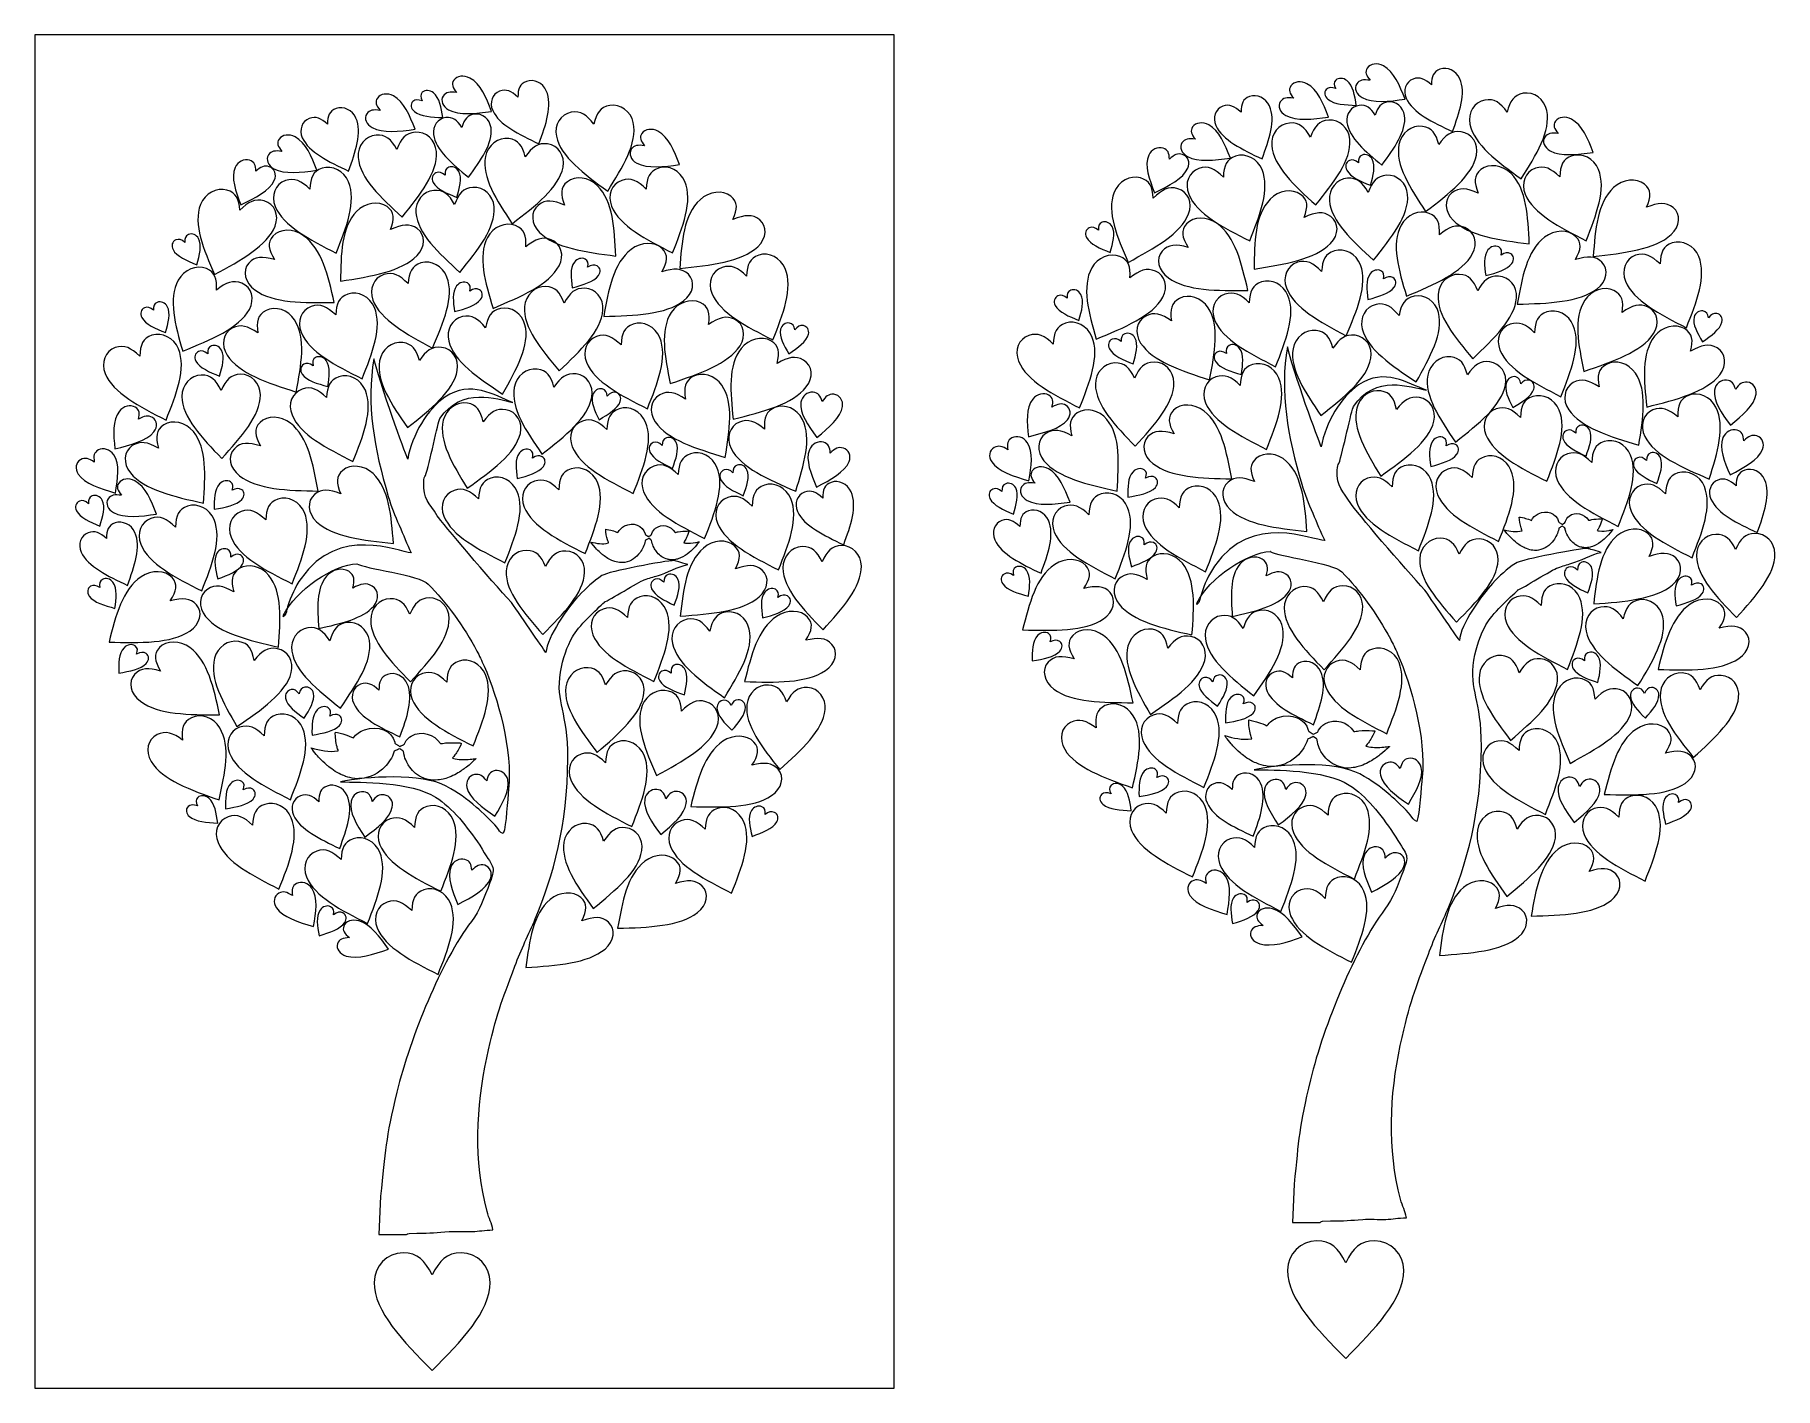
# Model space of a CAD drawing. Header units: centimetres. Extents: x -43.7 to 54.4, y -36.3 to 40.
import ezdxf

# ---------------------------------------------------------------- set-up
doc = ezdxf.new("R2010")
doc.units = ezdxf.units.CM
doc.header["$MEASUREMENT"] = 0
doc.layers.add('Layer 1', color=7, linetype='Continuous')

msp = doc.modelspace()

# ---------------------------------------------------------------- linework, layer by layer
at = {"layer": 'Layer 1', "color": 1, "lineweight": 9}
for points, knots in [([(4.699, -36.30244), (4.699, -36.30244), (-43.73844, -36.30244), (-43.73844, -36.30244), (-43.73844, -36.30244), (-43.73844, -36.30244), (-43.73844, 40.00038), (-43.73844, 40.00038), (-43.73844, 40.00038), (-43.73844, 40.00038), (4.699, 40.00038), (4.699, 40.00038), (4.699, 40.00038), (4.699, 40.00038), (4.699, -36.30244), (4.699, -36.30244)], [0, 0, 0, 0, 0.2, 0.2, 0.2, 0.2, 0.4, 0.4, 0.4, 0.4, 0.6, 0.6, 0.6, 0.6, 1, 1, 1, 1]), ([(31.5334, 37.43514), (31.30479, 37.71101), (31.22796, 37.90489), (31.37778, 38.12855), (31.37778, 38.12855), (31.54318, 38.3755), (31.94936, 38.42895), (32.28445, 38.24782), (32.28445, 38.24782), (32.89148, 37.91973), (33.19885, 37.1443), (33.50625, 36.36886), (33.50625, 36.36886), (32.59956, 36.24958), (31.69291, 36.13033), (31.08586, 36.4584), (31.08586, 36.4584), (30.7508, 36.6395), (30.61307, 36.98691), (30.7785, 37.23382), (30.7785, 37.23382), (30.92831, 37.45752), (31.15497, 37.48733), (31.5334, 37.43514)], [0, 0, 0, 0, 0.14285714, 0.14285714, 0.14285714, 0.14285714, 0.28571429, 0.28571429, 0.28571429, 0.28571429, 0.42857143, 0.42857143, 0.42857143, 0.42857143, 0.57142857, 0.57142857, 0.57142857, 0.57142857, 0.71428571, 0.71428571, 0.71428571, 0.71428571, 1, 1, 1, 1]), ([(27.22528, 36.4277), (26.99667, 36.70359), (26.91982, 36.89745), (27.06965, 37.12112), (27.06965, 37.12112), (27.23505, 37.36807), (27.64125, 37.42149), (27.97633, 37.24039), (27.97633, 37.24039), (28.58335, 36.9123), (28.89073, 36.13687), (29.19813, 35.36142), (29.19813, 35.36142), (28.29144, 35.24215), (27.38477, 35.12288), (26.77774, 35.45098), (26.77774, 35.45098), (26.44268, 35.63209), (26.30496, 35.97947), (26.47037, 36.22641), (26.47037, 36.22641), (26.62018, 36.45009), (26.84684, 36.47992), (27.22528, 36.4277)], [0, 0, 0, 0, 0.14285714, 0.14285714, 0.14285714, 0.14285714, 0.28571429, 0.28571429, 0.28571429, 0.28571429, 0.42857143, 0.42857143, 0.42857143, 0.42857143, 0.57142857, 0.57142857, 0.57142857, 0.57142857, 0.71428571, 0.71428571, 0.71428571, 0.71428571, 1, 1, 1, 1]), ([(29.60073, 36.96412), (29.49037, 37.17533), (29.46873, 37.31379), (29.60285, 37.44519), (29.60285, 37.44519), (29.75091, 37.59028), (30.03005, 37.57762), (30.22592, 37.41698), (30.22592, 37.41698), (30.58074, 37.12594), (30.66733, 36.57211), (30.75393, 36.01825), (30.75393, 36.01825), (30.13086, 36.04647), (29.50779, 36.07471), (29.15296, 36.36574), (29.15296, 36.36574), (28.9571, 36.52638), (28.91831, 36.77449), (29.06638, 36.91957), (29.06638, 36.91957), (29.20049, 37.05098), (29.35626, 37.04393), (29.60073, 36.96412)], [0, 0, 0, 0, 0.14285714, 0.14285714, 0.14285714, 0.14285714, 0.28571429, 0.28571429, 0.28571429, 0.28571429, 0.42857143, 0.42857143, 0.42857143, 0.42857143, 0.57142857, 0.57142857, 0.57142857, 0.57142857, 0.71428571, 0.71428571, 0.71428571, 0.71428571, 1, 1, 1, 1]), ([(34.98963, 37.1757), (34.99618, 37.65047), (35.09393, 37.92247), (35.47184, 38.06095), (35.47184, 38.06095), (35.88905, 38.21384), (36.39108, 37.97458), (36.59244, 37.52688), (36.59244, 37.52688), (36.95721, 36.71584), (36.56619, 35.62781), (36.17515, 34.53981), (36.17515, 34.53981), (35.05456, 35.07387), (33.93398, 35.60795), (33.56921, 36.41898), (33.56921, 36.41898), (33.36785, 36.86667), (33.54303, 37.35411), (33.96023, 37.507), (33.96023, 37.507), (34.33813, 37.6455), (34.61828, 37.51198), (34.98963, 37.1757)], [0, 0, 0, 0, 0.14285714, 0.14285714, 0.14285714, 0.14285714, 0.28571429, 0.28571429, 0.28571429, 0.28571429, 0.42857143, 0.42857143, 0.42857143, 0.42857143, 0.57142857, 0.57142857, 0.57142857, 0.57142857, 0.71428571, 0.71428571, 0.71428571, 0.71428571, 1, 1, 1, 1]), ([(24.25888, 35.63961), (24.26544, 36.11439), (24.36319, 36.38637), (24.74111, 36.52485), (24.74111, 36.52485), (25.15832, 36.67775), (25.66035, 36.43849), (25.8617, 35.99079), (25.8617, 35.99079), (26.22647, 35.17978), (25.83544, 34.09174), (25.44441, 33.00372), (25.44441, 33.00372), (24.32383, 33.53778), (23.20325, 34.07186), (22.83847, 34.88291), (22.83847, 34.88291), (22.63712, 35.33059), (22.81228, 35.81803), (23.22948, 35.9709), (23.22948, 35.9709), (23.60739, 36.10941), (23.88755, 35.97587), (24.25888, 35.63961)], [0, 0, 0, 0, 0.14285714, 0.14285714, 0.14285714, 0.14285714, 0.28571429, 0.28571429, 0.28571429, 0.28571429, 0.42857143, 0.42857143, 0.42857143, 0.42857143, 0.57142857, 0.57142857, 0.57142857, 0.57142857, 0.71428571, 0.71428571, 0.71428571, 0.71428571, 1, 1, 1, 1]), ([(39.26601, 35.64123), (39.41632, 36.26905), (39.62703, 36.60693), (40.1693, 36.70281), (40.1693, 36.70281), (40.76795, 36.80865), (41.36207, 36.37496), (41.49545, 35.73475), (41.49545, 35.73475), (41.73709, 34.57499), (40.89422, 33.22346), (40.05134, 31.87192), (40.05134, 31.87192), (38.72519, 32.83998), (37.39905, 33.80803), (37.1574, 34.96781), (37.1574, 34.96781), (37.02402, 35.60801), (37.40161, 36.21349), (38.00026, 36.31933), (38.00026, 36.31933), (38.54252, 36.41519), (38.87406, 36.1732), (39.26601, 35.64123)], [0, 0, 0, 0, 0.14285714, 0.14285714, 0.14285714, 0.14285714, 0.28571429, 0.28571429, 0.28571429, 0.28571429, 0.42857143, 0.42857143, 0.42857143, 0.42857143, 0.57142857, 0.57142857, 0.57142857, 0.57142857, 0.71428571, 0.71428571, 0.71428571, 0.71428571, 1, 1, 1, 1]), ([(31.82427, 35.46768), (31.96872, 35.92507), (32.1423, 36.16583), (32.54785, 36.21415), (32.54785, 36.21415), (32.99556, 36.26748), (33.41118, 35.9226), (33.47559, 35.44433), (33.47559, 35.44433), (33.59223, 34.5779), (32.89782, 33.61479), (32.20342, 32.6517), (32.20342, 32.6517), (31.27568, 33.42152), (30.34797, 34.19135), (30.2313, 35.0578), (30.2313, 35.0578), (30.16692, 35.53607), (30.478, 35.96754), (30.92571, 36.02088), (30.92571, 36.02088), (31.33125, 36.06918), (31.56318, 35.87674), (31.82427, 35.46768)], [0, 0, 0, 0, 0.14285714, 0.14285714, 0.14285714, 0.14285714, 0.28571429, 0.28571429, 0.28571429, 0.28571429, 0.42857143, 0.42857143, 0.42857143, 0.42857143, 0.57142857, 0.57142857, 0.57142857, 0.57142857, 0.71428571, 0.71428571, 0.71428571, 0.71428571, 1, 1, 1, 1]), ([(42.13638, 34.43322), (41.90778, 34.70909), (41.83093, 34.90295), (41.98077, 35.12663), (41.98077, 35.12663), (42.14617, 35.37358), (42.55237, 35.427), (42.88743, 35.24591), (42.88743, 35.24591), (43.49446, 34.91782), (43.80184, 34.14239), (44.10924, 33.36694), (44.10924, 33.36694), (43.20256, 33.24766), (42.29588, 33.12841), (41.68886, 33.45648), (41.68886, 33.45648), (41.35379, 33.63758), (41.21607, 33.98499), (41.38147, 34.23192), (41.38147, 34.23192), (41.53129, 34.4556), (41.75796, 34.48543), (42.13638, 34.43322)], [0, 0, 0, 0, 0.14285714, 0.14285714, 0.14285714, 0.14285714, 0.28571429, 0.28571429, 0.28571429, 0.28571429, 0.42857143, 0.42857143, 0.42857143, 0.42857143, 0.57142857, 0.57142857, 0.57142857, 0.57142857, 0.71428571, 0.71428571, 0.71428571, 0.71428571, 1, 1, 1, 1]), ([(21.68463, 34.11361), (21.45604, 34.38949), (21.37918, 34.58335), (21.529, 34.80704), (21.529, 34.80704), (21.69441, 35.05398), (22.1006, 35.10741), (22.43569, 34.92631), (22.43569, 34.92631), (23.0427, 34.59822), (23.3501, 33.82277), (23.65748, 33.04734), (23.65748, 33.04734), (22.75081, 32.92806), (21.84413, 32.8088), (21.23711, 33.13689), (21.23711, 33.13689), (20.90203, 33.31798), (20.76432, 33.66537), (20.92972, 33.91233), (20.92972, 33.91233), (21.07953, 34.136), (21.3062, 34.1658), (21.68463, 34.11361)], [0, 0, 0, 0, 0.14285714, 0.14285714, 0.14285714, 0.14285714, 0.28571429, 0.28571429, 0.28571429, 0.28571429, 0.42857143, 0.42857143, 0.42857143, 0.42857143, 0.57142857, 0.57142857, 0.57142857, 0.57142857, 0.71428571, 0.71428571, 0.71428571, 0.71428571, 1, 1, 1, 1]), ([(28.1665, 34.22844), (28.39596, 34.83736), (28.64843, 35.15217), (29.19949, 35.1936), (29.19949, 35.1936), (29.80785, 35.23934), (30.34286, 34.74941), (30.39371, 34.10005), (30.39371, 34.10005), (30.48585, 32.92365), (29.47589, 31.66437), (28.46593, 30.40512), (28.46593, 30.40512), (27.27172, 31.49869), (26.07751, 32.59224), (25.98537, 33.76865), (25.98537, 33.76865), (25.93451, 34.41801), (26.38696, 34.98217), (26.99531, 35.0279), (26.99531, 35.0279), (27.54635, 35.06934), (27.84493, 34.79594), (28.1665, 34.22844)], [0, 0, 0, 0, 0.14285714, 0.14285714, 0.14285714, 0.14285714, 0.28571429, 0.28571429, 0.28571429, 0.28571429, 0.42857143, 0.42857143, 0.42857143, 0.42857143, 0.57142857, 0.57142857, 0.57142857, 0.57142857, 0.71428571, 0.71428571, 0.71428571, 0.71428571, 1, 1, 1, 1]), ([(35.40436, 33.81349), (35.79138, 34.35682), (36.12149, 34.60963), (36.66791, 34.53426), (36.66791, 34.53426), (37.27113, 34.45105), (37.65872, 33.86297), (37.53306, 33.22155), (37.53306, 33.22155), (37.30541, 32.05958), (35.98494, 31.04831), (34.66447, 30.03704), (34.66447, 30.03704), (33.79933, 31.34975), (32.93419, 32.66248), (33.16185, 33.82445), (33.16185, 33.82445), (33.28751, 34.46586), (33.87906, 34.9189), (34.4823, 34.83571), (34.4823, 34.83571), (35.0287, 34.76034), (35.24499, 34.43216), (35.40436, 33.81349)], [0, 0, 0, 0, 0.14285714, 0.14285714, 0.14285714, 0.14285714, 0.28571429, 0.28571429, 0.28571429, 0.28571429, 0.42857143, 0.42857143, 0.42857143, 0.42857143, 0.57142857, 0.57142857, 0.57142857, 0.57142857, 0.71428571, 0.71428571, 0.71428571, 0.71428571, 1, 1, 1, 1]), ([(20.22104, 32.99162), (20.48908, 33.23834), (20.69205, 33.33892), (20.96789, 33.24784), (20.96789, 33.24784), (21.2724, 33.14729), (21.40294, 32.80379), (21.2593, 32.48114), (21.2593, 32.48114), (20.99904, 31.89661), (20.18713, 31.49426), (19.37523, 31.09191), (19.37523, 31.09191), (19.08381, 31.85861), (18.7924, 32.6253), (19.05266, 33.20983), (19.05266, 33.20983), (19.19633, 33.53249), (19.56006, 33.71274), (19.86458, 33.61218), (19.86458, 33.61218), (20.1404, 33.5211), (20.21325, 33.32941), (20.22104, 32.99162)], [0, 0, 0, 0, 0.14285714, 0.14285714, 0.14285714, 0.14285714, 0.28571429, 0.28571429, 0.28571429, 0.28571429, 0.42857143, 0.42857143, 0.42857143, 0.42857143, 0.57142857, 0.57142857, 0.57142857, 0.57142857, 0.71428571, 0.71428571, 0.71428571, 0.71428571, 1, 1, 1, 1]), ([(42.22481, 31.9926), (42.25466, 32.63374), (42.39873, 32.99782), (42.91538, 33.17192), (42.91538, 33.17192), (43.48573, 33.36411), (44.15334, 33.02362), (44.40557, 32.41192), (44.40557, 32.41192), (44.86252, 31.30374), (44.28622, 29.84739), (43.70992, 28.39101), (43.70992, 28.39101), (42.2197, 29.15101), (40.72951, 29.91102), (40.27255, 31.01919), (40.27255, 31.01919), (40.02032, 31.6309), (40.2785, 32.28336), (40.84885, 32.47555), (40.84885, 32.47555), (41.36548, 32.64964), (41.73802, 32.45964), (42.22481, 31.9926)], [0, 0, 0, 0, 0.14285714, 0.14285714, 0.14285714, 0.14285714, 0.28571429, 0.28571429, 0.28571429, 0.28571429, 0.42857143, 0.42857143, 0.42857143, 0.42857143, 0.57142857, 0.57142857, 0.57142857, 0.57142857, 0.71428571, 0.71428571, 0.71428571, 0.71428571, 1, 1, 1, 1]), ([(23.26117, 31.98189), (23.29101, 32.62303), (23.43508, 32.98711), (23.95172, 33.1612), (23.95172, 33.1612), (24.52207, 33.3534), (25.18969, 33.01292), (25.44193, 32.40122), (25.44193, 32.40122), (25.89888, 31.29304), (25.32257, 29.83667), (24.74627, 28.38031), (24.74627, 28.38031), (23.25605, 29.14032), (21.76586, 29.90032), (21.30891, 31.0085), (21.30891, 31.0085), (21.05667, 31.6202), (21.31485, 32.27265), (21.8852, 32.46484), (21.8852, 32.46484), (22.40183, 32.63894), (22.77438, 32.44893), (23.26117, 31.98189)], [0, 0, 0, 0, 0.14285714, 0.14285714, 0.14285714, 0.14285714, 0.28571429, 0.28571429, 0.28571429, 0.28571429, 0.42857143, 0.42857143, 0.42857143, 0.42857143, 0.57142857, 0.57142857, 0.57142857, 0.57142857, 0.71428571, 0.71428571, 0.71428571, 0.71428571, 1, 1, 1, 1]), ([(30.88315, 32.77457), (30.87038, 33.00688), (30.90902, 33.14243), (31.08913, 33.22002), (31.08913, 33.22002), (31.28796, 33.3057), (31.54148, 33.20188), (31.65499, 32.98825), (31.65499, 32.98825), (31.86064, 32.60127), (31.70608, 32.05905), (31.55151, 31.51685), (31.55151, 31.51685), (30.98564, 31.74862), (30.41978, 31.98039), (30.21413, 32.3674), (30.21413, 32.3674), (30.10062, 32.58102), (30.16985, 32.82392), (30.36871, 32.9096), (30.36871, 32.9096), (30.5488, 32.9872), (30.69027, 32.92926), (30.88315, 32.77457)], [0, 0, 0, 0, 0.14285714, 0.14285714, 0.14285714, 0.14285714, 0.28571429, 0.28571429, 0.28571429, 0.28571429, 0.42857143, 0.42857143, 0.42857143, 0.42857143, 0.57142857, 0.57142857, 0.57142857, 0.57142857, 0.71428571, 0.71428571, 0.71428571, 0.71428571, 1, 1, 1, 1]), ([(37.62541, 31.08086), (37.38652, 31.68694), (37.36912, 32.07228), (37.77733, 32.40143), (37.77733, 32.40143), (38.22798, 32.76481), (38.99065, 32.66412), (39.4797, 32.17671), (39.4797, 32.17671), (40.36568, 31.29369), (40.43528, 29.75236), (40.50486, 28.21103), (40.50486, 28.21103), (38.80248, 28.43576), (37.10009, 28.6605), (36.21412, 29.54352), (36.21412, 29.54352), (35.72506, 30.03094), (35.69388, 30.72147), (36.14453, 31.08483), (36.14453, 31.08483), (36.55272, 31.41398), (36.97832, 31.3578), (37.62541, 31.08086)], [0, 0, 0, 0, 0.14285714, 0.14285714, 0.14285714, 0.14285714, 0.28571429, 0.28571429, 0.28571429, 0.28571429, 0.42857143, 0.42857143, 0.42857143, 0.42857143, 0.57142857, 0.57142857, 0.57142857, 0.57142857, 0.71428571, 0.71428571, 0.71428571, 0.71428571, 1, 1, 1, 1]), ([(19.31268, 30.79171), (19.79389, 31.27292), (20.16586, 31.4755), (20.69138, 31.32345), (20.69138, 31.32345), (21.27153, 31.15562), (21.54663, 30.52012), (21.30545, 29.90494), (21.30545, 29.90494), (20.86853, 28.79049), (19.38061, 27.98011), (17.89269, 27.16971), (17.89269, 27.16971), (17.27862, 28.58825), (16.66455, 30.00678), (17.10147, 31.12123), (17.10147, 31.12123), (17.34265, 31.7364), (18.00923, 32.09945), (18.58937, 31.9316), (18.58937, 31.9316), (19.11487, 31.77957), (19.26839, 31.42494), (19.31268, 30.79171)], [0, 0, 0, 0, 0.14285714, 0.14285714, 0.14285714, 0.14285714, 0.28571429, 0.28571429, 0.28571429, 0.28571429, 0.42857143, 0.42857143, 0.42857143, 0.42857143, 0.57142857, 0.57142857, 0.57142857, 0.57142857, 0.71428571, 0.71428571, 0.71428571, 0.71428571, 1, 1, 1, 1]), ([(31.42304, 31.11639), (31.65249, 31.72529), (31.90497, 32.04011), (32.45603, 32.08154), (32.45603, 32.08154), (33.06438, 32.12727), (33.59938, 31.63735), (33.65025, 30.98799), (33.65025, 30.98799), (33.74238, 29.81157), (32.73243, 28.55232), (31.72247, 27.29304), (31.72247, 27.29304), (30.52824, 28.38662), (29.33404, 29.4802), (29.24192, 30.65659), (29.24192, 30.65659), (29.19106, 31.30595), (29.64351, 31.8701), (30.25185, 31.91584), (30.25185, 31.91584), (30.80289, 31.95727), (31.10146, 31.68388), (31.42304, 31.11639)], [0, 0, 0, 0, 0.14285714, 0.14285714, 0.14285714, 0.14285714, 0.28571429, 0.28571429, 0.28571429, 0.28571429, 0.42857143, 0.42857143, 0.42857143, 0.42857143, 0.57142857, 0.57142857, 0.57142857, 0.57142857, 0.71428571, 0.71428571, 0.71428571, 0.71428571, 1, 1, 1, 1]), ([(47.11494, 30.27831), (47.77954, 30.53917), (48.21334, 30.5868), (48.61943, 30.25559), (48.61943, 30.25559), (49.06774, 29.88997), (49.01801, 29.21111), (48.50845, 28.74033), (48.50845, 28.74033), (47.58532, 27.88744), (45.85003, 27.69691), (44.11474, 27.50639), (44.11474, 27.50639), (44.22574, 29.02168), (44.33674, 30.53694), (45.25987, 31.38983), (45.25987, 31.38983), (45.76943, 31.86062), (46.54684, 31.94599), (46.99513, 31.58035), (46.99513, 31.58035), (47.4012, 31.24917), (47.37347, 30.87036), (47.11494, 30.27831)], [0, 0, 0, 0, 0.14285714, 0.14285714, 0.14285714, 0.14285714, 0.28571429, 0.28571429, 0.28571429, 0.28571429, 0.42857143, 0.42857143, 0.42857143, 0.42857143, 0.57142857, 0.57142857, 0.57142857, 0.57142857, 0.71428571, 0.71428571, 0.71428571, 0.71428571, 1, 1, 1, 1]), ([(27.81642, 29.7069), (28.46361, 29.99984), (28.89377, 30.06859), (29.32003, 29.75774), (29.32003, 29.75774), (29.79062, 29.41461), (29.7836, 28.73435), (29.30439, 28.23939), (29.30439, 28.23939), (28.43626, 27.34268), (26.71561, 27.06763), (24.99495, 26.79259), (24.99495, 26.79259), (25.01059, 28.31096), (25.02624, 29.82933), (25.89438, 30.72602), (25.89438, 30.72602), (26.37359, 31.221), (27.14444, 31.34423), (27.61501, 31.00107), (27.61501, 31.00107), (28.04127, 30.69024), (28.03737, 30.31066), (27.81642, 29.7069)], [0, 0, 0, 0, 0.14285714, 0.14285714, 0.14285714, 0.14285714, 0.28571429, 0.28571429, 0.28571429, 0.28571429, 0.42857143, 0.42857143, 0.42857143, 0.42857143, 0.57142857, 0.57142857, 0.57142857, 0.57142857, 0.71428571, 0.71428571, 0.71428571, 0.71428571, 1, 1, 1, 1]), ([(16.2172, 28.98421), (16.20443, 29.21652), (16.24307, 29.35208), (16.42319, 29.42968), (16.42319, 29.42968), (16.62202, 29.51536), (16.87553, 29.41151), (16.98904, 29.1979), (16.98904, 29.1979), (17.19469, 28.81092), (17.04013, 28.26871), (16.88557, 27.72652), (16.88557, 27.72652), (16.31969, 27.95829), (15.75383, 28.19005), (15.54818, 28.57704), (15.54818, 28.57704), (15.43468, 28.79067), (15.50392, 29.03357), (15.70276, 29.11926), (15.70276, 29.11926), (15.88285, 29.19685), (16.02432, 29.1389), (16.2172, 28.98421)], [0, 0, 0, 0, 0.14285714, 0.14285714, 0.14285714, 0.14285714, 0.28571429, 0.28571429, 0.28571429, 0.28571429, 0.42857143, 0.42857143, 0.42857143, 0.42857143, 0.57142857, 0.57142857, 0.57142857, 0.57142857, 0.71428571, 0.71428571, 0.71428571, 0.71428571, 1, 1, 1, 1]), ([(21.27608, 28.01651), (20.92958, 28.5807), (20.84202, 28.9585), (21.18475, 29.34141), (21.18475, 29.34141), (21.56312, 29.76409), (22.33421, 29.77315), (22.90593, 29.36165), (22.90593, 29.36165), (23.94165, 28.61613), (24.29195, 27.10485), (24.64224, 25.59356), (24.64224, 25.59356), (22.92104, 25.57333), (21.19987, 25.55309), (20.16414, 26.2986), (20.16414, 26.2986), (19.59242, 26.71012), (19.43549, 27.38717), (19.81384, 27.80988), (19.81384, 27.80988), (20.15656, 28.19274), (20.58686, 28.19782), (21.27608, 28.01651)], [0, 0, 0, 0, 0.14285714, 0.14285714, 0.14285714, 0.14285714, 0.28571429, 0.28571429, 0.28571429, 0.28571429, 0.42857143, 0.42857143, 0.42857143, 0.42857143, 0.57142857, 0.57142857, 0.57142857, 0.57142857, 0.71428571, 0.71428571, 0.71428571, 0.71428571, 1, 1, 1, 1]), ([(35.43894, 28.73122), (35.9757, 29.16432), (36.37008, 29.33067), (36.87416, 29.12995), (36.87416, 29.12995), (37.43065, 28.90837), (37.62716, 28.25056), (37.31285, 27.66169), (37.31285, 27.66169), (36.74341, 26.59479), (35.16581, 25.92935), (33.58824, 25.26389), (33.58824, 25.26389), (33.14955, 26.73219), (32.71088, 28.20047), (33.28031, 29.26735), (33.28031, 29.26735), (33.59465, 29.85625), (34.30139, 30.15437), (34.85787, 29.93278), (34.85787, 29.93278), (35.36195, 29.7321), (35.47161, 29.36502), (35.43894, 28.73122)], [0, 0, 0, 0, 0.14285714, 0.14285714, 0.14285714, 0.14285714, 0.28571429, 0.28571429, 0.28571429, 0.28571429, 0.42857143, 0.42857143, 0.42857143, 0.42857143, 0.57142857, 0.57142857, 0.57142857, 0.57142857, 0.71428571, 0.71428571, 0.71428571, 0.71428571, 1, 1, 1, 1]), ([(43.10462, 27.32822), (43.79361, 27.53403), (44.23055, 27.54625), (44.60037, 27.1835), (44.60037, 27.1835), (45.00864, 26.78303), (44.88832, 26.11111), (44.33182, 25.68368), (44.33182, 25.68368), (43.32364, 24.9093), (41.57586, 24.86043), (39.82806, 24.81153), (39.82806, 24.81153), (40.09662, 26.3114), (40.36517, 27.81123), (41.37335, 28.58558), (41.37335, 28.58558), (41.92986, 29.01302), (42.71286, 29.03492), (43.12112, 28.63447), (43.12112, 28.63447), (43.49093, 28.27172), (43.42379, 27.89676), (43.10462, 27.32822)], [0, 0, 0, 0, 0.14285714, 0.14285714, 0.14285714, 0.14285714, 0.28571429, 0.28571429, 0.28571429, 0.28571429, 0.42857143, 0.42857143, 0.42857143, 0.42857143, 0.57142857, 0.57142857, 0.57142857, 0.57142857, 0.71428571, 0.71428571, 0.71428571, 0.71428571, 1, 1, 1, 1]), ([(47.87853, 27.08515), (47.90837, 27.72627), (48.05244, 28.09035), (48.56909, 28.26444), (48.56909, 28.26444), (49.13944, 28.45665), (49.80705, 28.11616), (50.05929, 27.50446), (50.05929, 27.50446), (50.51624, 26.39628), (49.93993, 24.93992), (49.36362, 23.48355), (49.36362, 23.48355), (47.87342, 24.24354), (46.38321, 25.00355), (45.92627, 26.11174), (45.92627, 26.11174), (45.67403, 26.72343), (45.93221, 27.37589), (46.50256, 27.56808), (46.50256, 27.56808), (47.01918, 27.74218), (47.39175, 27.55218), (47.87853, 27.08515)], [0, 0, 0, 0, 0.14285714, 0.14285714, 0.14285714, 0.14285714, 0.28571429, 0.28571429, 0.28571429, 0.28571429, 0.42857143, 0.42857143, 0.42857143, 0.42857143, 0.57142857, 0.57142857, 0.57142857, 0.57142857, 0.71428571, 0.71428571, 0.71428571, 0.71428571, 1, 1, 1, 1]), ([(17.99359, 26.29685), (18.53638, 26.724), (18.93309, 26.88604), (19.43431, 26.6798), (19.43431, 26.6798), (19.98763, 26.45215), (20.17488, 25.79225), (19.8523, 25.20683), (19.8523, 25.20683), (19.26789, 24.1463), (17.68107, 23.49815), (16.09423, 22.85003), (16.09423, 22.85003), (15.67623, 24.323), (15.25826, 25.79599), (15.84266, 26.85654), (15.84266, 26.85654), (16.16526, 27.44196), (16.87616, 27.73233), (17.42948, 27.50465), (17.42948, 27.50465), (17.93069, 27.29845), (18.03518, 26.93022), (17.99359, 26.29685)], [0, 0, 0, 0, 0.14285714, 0.14285714, 0.14285714, 0.14285714, 0.28571429, 0.28571429, 0.28571429, 0.28571429, 0.42857143, 0.42857143, 0.42857143, 0.42857143, 0.57142857, 0.57142857, 0.57142857, 0.57142857, 0.71428571, 0.71428571, 0.71428571, 0.71428571, 1, 1, 1, 1]), ([(28.7986, 26.6579), (28.84757, 27.29813), (29.00246, 27.65873), (29.52412, 27.82077), (29.52412, 27.82077), (30.10002, 27.99964), (30.75725, 27.64375), (30.99112, 27.02641), (30.99112, 27.02641), (31.41483, 25.90801), (30.79524, 24.46554), (30.17565, 23.02305), (30.17565, 23.02305), (28.70865, 23.81741), (27.24167, 24.61178), (26.81795, 25.73019), (26.81795, 25.73019), (26.58406, 26.34754), (26.86164, 26.99377), (27.43752, 27.17264), (27.43752, 27.17264), (27.95917, 27.33467), (28.32592, 27.13608), (28.7986, 26.6579)], [0, 0, 0, 0, 0.14285714, 0.14285714, 0.14285714, 0.14285714, 0.28571429, 0.28571429, 0.28571429, 0.28571429, 0.42857143, 0.42857143, 0.42857143, 0.42857143, 0.57142857, 0.57142857, 0.57142857, 0.57142857, 0.71428571, 0.71428571, 0.71428571, 0.71428571, 1, 1, 1, 1]), ([(38.92032, 27.58129), (39.1381, 27.71236), (39.28929, 27.75418), (39.45846, 27.65934), (39.45846, 27.65934), (39.64523, 27.55463), (39.67745, 27.30972), (39.53041, 27.11265), (39.53041, 27.11265), (39.264, 26.75568), (38.65924, 26.58837), (38.05449, 26.42107), (38.05449, 26.42107), (37.98256, 26.96774), (37.91062, 27.51443), (38.17703, 27.87141), (38.17703, 27.87141), (38.32409, 28.06846), (38.59502, 28.14341), (38.78178, 28.03872), (38.78178, 28.03872), (38.95096, 27.94388), (38.96894, 27.80721), (38.92032, 27.58129)], [0, 0, 0, 0, 0.14285714, 0.14285714, 0.14285714, 0.14285714, 0.28571429, 0.28571429, 0.28571429, 0.28571429, 0.42857143, 0.42857143, 0.42857143, 0.42857143, 0.57142857, 0.57142857, 0.57142857, 0.57142857, 0.71428571, 0.71428571, 0.71428571, 0.71428571, 1, 1, 1, 1]), ([(32.28131, 26.23773), (32.49909, 26.36879), (32.65028, 26.41061), (32.81946, 26.31577), (32.81946, 26.31577), (33.00622, 26.21107), (33.03845, 25.96615), (32.8914, 25.7691), (32.8914, 25.7691), (32.62498, 25.41211), (32.02023, 25.2448), (31.41548, 25.07749), (31.41548, 25.07749), (31.34355, 25.62417), (31.27162, 26.17084), (31.53803, 26.52783), (31.53803, 26.52783), (31.68507, 26.72487), (31.95601, 26.79986), (32.14277, 26.69513), (32.14277, 26.69513), (32.31195, 26.6003), (32.32993, 26.46364), (32.28131, 26.23773)], [0, 0, 0, 0, 0.14285714, 0.14285714, 0.14285714, 0.14285714, 0.28571429, 0.28571429, 0.28571429, 0.28571429, 0.42857143, 0.42857143, 0.42857143, 0.42857143, 0.57142857, 0.57142857, 0.57142857, 0.57142857, 0.71428571, 0.71428571, 0.71428571, 0.71428571, 1, 1, 1, 1]), ([(37.5985, 25.56231), (37.91783, 26.13887), (38.21558, 26.42121), (38.76799, 26.39755), (38.76799, 26.39755), (39.37781, 26.37143), (39.83412, 25.82304), (39.78652, 25.17348), (39.78652, 25.17348), (39.70027, 23.99673), (38.50924, 22.86731), (37.31822, 21.73787), (37.31822, 21.73787), (36.29968, 22.96195), (35.28115, 24.18604), (35.3674, 25.36279), (35.3674, 25.36279), (35.415, 26.01235), (35.94858, 26.51834), (36.5584, 26.49221), (36.5584, 26.49221), (37.11079, 26.46855), (37.36542, 26.16254), (37.5985, 25.56231)], [0, 0, 0, 0, 0.14285714, 0.14285714, 0.14285714, 0.14285714, 0.28571429, 0.28571429, 0.28571429, 0.28571429, 0.42857143, 0.42857143, 0.42857143, 0.42857143, 0.57142857, 0.57142857, 0.57142857, 0.57142857, 0.71428571, 0.71428571, 0.71428571, 0.71428571, 1, 1, 1, 1]), ([(14.45325, 25.15401), (14.44047, 25.3863), (14.47912, 25.52186), (14.65923, 25.59946), (14.65923, 25.59946), (14.85807, 25.68514), (15.11158, 25.58132), (15.22509, 25.36768), (15.22509, 25.36768), (15.43074, 24.98069), (15.27617, 24.43848), (15.1216, 23.89628), (15.1216, 23.89628), (14.55574, 24.12805), (13.98988, 24.35984), (13.78423, 24.74684), (13.78423, 24.74684), (13.67072, 24.96044), (13.73996, 25.20336), (13.93879, 25.28903), (13.93879, 25.28903), (14.1189, 25.36664), (14.26037, 25.3087), (14.45325, 25.15401)], [0, 0, 0, 0, 0.14285714, 0.14285714, 0.14285714, 0.14285714, 0.28571429, 0.28571429, 0.28571429, 0.28571429, 0.42857143, 0.42857143, 0.42857143, 0.42857143, 0.57142857, 0.57142857, 0.57142857, 0.57142857, 0.71428571, 0.71428571, 0.71428571, 0.71428571, 1, 1, 1, 1]), ([(24.72092, 24.89074), (24.75076, 25.53186), (24.89484, 25.89595), (25.41148, 26.07004), (25.41148, 26.07004), (25.98183, 26.26224), (26.64944, 25.92175), (26.90168, 25.31006), (26.90168, 25.31006), (27.35863, 24.20189), (26.78232, 22.74551), (26.20602, 21.28915), (26.20602, 21.28915), (24.7158, 22.04915), (23.22561, 22.80916), (22.76865, 23.91732), (22.76865, 23.91732), (22.51642, 24.52904), (22.7746, 25.18148), (23.34495, 25.37368), (23.34495, 25.37368), (23.86158, 25.54779), (24.23413, 25.35778), (24.72092, 24.89074)], [0, 0, 0, 0, 0.14285714, 0.14285714, 0.14285714, 0.14285714, 0.28571429, 0.28571429, 0.28571429, 0.28571429, 0.42857143, 0.42857143, 0.42857143, 0.42857143, 0.57142857, 0.57142857, 0.57142857, 0.57142857, 0.71428571, 0.71428571, 0.71428571, 0.71428571, 1, 1, 1, 1]), ([(45.74018, 24.34977), (46.31436, 24.74371), (46.72253, 24.8818), (47.20686, 24.64626), (47.20686, 24.64626), (47.74156, 24.38624), (47.87798, 23.71672), (47.51144, 23.15178), (47.51144, 23.15178), (46.84736, 22.12838), (45.21465, 21.57602), (43.58192, 21.02365), (43.58192, 21.02365), (43.27737, 22.51812), (42.97282, 24.01259), (43.63689, 25.03601), (43.63689, 25.03601), (44.00345, 25.60093), (44.7349, 25.8484), (45.26959, 25.58837), (45.26959, 25.58837), (45.75391, 25.35285), (45.83003, 24.97923), (45.74018, 24.34977)], [0, 0, 0, 0, 0.14285714, 0.14285714, 0.14285714, 0.14285714, 0.28571429, 0.28571429, 0.28571429, 0.28571429, 0.42857143, 0.42857143, 0.42857143, 0.42857143, 0.57142857, 0.57142857, 0.57142857, 0.57142857, 0.71428571, 0.71428571, 0.71428571, 0.71428571, 1, 1, 1, 1]), ([(20.33557, 23.87421), (20.24245, 24.51059), (20.31488, 24.89089), (20.79086, 25.13934), (20.79086, 25.13934), (21.31633, 25.4136), (22.03945, 25.17727), (22.40498, 24.61185), (22.40498, 24.61185), (23.06718, 23.58749), (22.77746, 22.06626), (22.48774, 20.54502), (22.48774, 20.54502), (20.8736, 21.07253), (19.25948, 21.60004), (18.59729, 22.62441), (18.59729, 22.62441), (18.23176, 23.18984), (18.36154, 23.87136), (18.88701, 24.1456), (18.88701, 24.1456), (19.36297, 24.39405), (19.76649, 24.26217), (20.33557, 23.87421)], [0, 0, 0, 0, 0.14285714, 0.14285714, 0.14285714, 0.14285714, 0.28571429, 0.28571429, 0.28571429, 0.28571429, 0.42857143, 0.42857143, 0.42857143, 0.42857143, 0.57142857, 0.57142857, 0.57142857, 0.57142857, 0.71428571, 0.71428571, 0.71428571, 0.71428571, 1, 1, 1, 1]), ([(33.16423, 24.16642), (33.28464, 24.79925), (33.47917, 25.14459), (34.01642, 25.26038), (34.01642, 25.26038), (34.60954, 25.38821), (35.22369, 24.9768), (35.3873, 24.34209), (35.3873, 24.34209), (35.68369, 23.19224), (34.90562, 21.8108), (34.12754, 20.42937), (34.12754, 20.42937), (32.75666, 21.34767), (31.38579, 22.26597), (31.08939, 23.41583), (31.08939, 23.41583), (30.92578, 24.05053), (31.27435, 24.66941), (31.86745, 24.79724), (31.86745, 24.79724), (32.40469, 24.91303), (32.74742, 24.68344), (33.16423, 24.16642)], [0, 0, 0, 0, 0.14285714, 0.14285714, 0.14285714, 0.14285714, 0.28571429, 0.28571429, 0.28571429, 0.28571429, 0.42857143, 0.42857143, 0.42857143, 0.42857143, 0.57142857, 0.57142857, 0.57142857, 0.57142857, 0.71428571, 0.71428571, 0.71428571, 0.71428571, 1, 1, 1, 1]), ([(40.80572, 23.20005), (40.83556, 23.84119), (40.97964, 24.20526), (41.49628, 24.37936), (41.49628, 24.37936), (42.06664, 24.57157), (42.73426, 24.23107), (42.98649, 23.61938), (42.98649, 23.61938), (43.44343, 22.51121), (42.86713, 21.05483), (42.29083, 19.59846), (42.29083, 19.59846), (40.80062, 20.35848), (39.31041, 21.11847), (38.85346, 22.22665), (38.85346, 22.22665), (38.60124, 22.83835), (38.85941, 23.49081), (39.42976, 23.68298), (39.42976, 23.68298), (39.94638, 23.8571), (40.31894, 23.66709), (40.80572, 23.20005)], [0, 0, 0, 0, 0.14285714, 0.14285714, 0.14285714, 0.14285714, 0.28571429, 0.28571429, 0.28571429, 0.28571429, 0.42857143, 0.42857143, 0.42857143, 0.42857143, 0.57142857, 0.57142857, 0.57142857, 0.57142857, 0.71428571, 0.71428571, 0.71428571, 0.71428571, 1, 1, 1, 1]), ([(13.67247, 22.56594), (13.70232, 23.20707), (13.84638, 23.57116), (14.36303, 23.74525), (14.36303, 23.74525), (14.93338, 23.93744), (15.601, 23.59696), (15.85323, 22.98526), (15.85323, 22.98526), (16.31018, 21.87709), (15.73388, 20.42071), (15.15757, 18.96434), (15.15757, 18.96434), (13.66737, 19.72435), (12.17715, 20.48436), (11.72021, 21.59253), (11.72021, 21.59253), (11.46797, 22.20424), (11.72615, 22.85669), (12.2965, 23.04888), (12.2965, 23.04888), (12.81313, 23.22298), (13.18569, 23.03297), (13.67247, 22.56594)], [0, 0, 0, 0, 0.14285714, 0.14285714, 0.14285714, 0.14285714, 0.28571429, 0.28571429, 0.28571429, 0.28571429, 0.42857143, 0.42857143, 0.42857143, 0.42857143, 0.57142857, 0.57142857, 0.57142857, 0.57142857, 0.71428571, 0.71428571, 0.71428571, 0.71428571, 1, 1, 1, 1]), ([(49.60309, 22.16283), (50.21388, 22.51135), (50.63408, 22.61768), (51.09342, 22.34598), (51.09342, 22.34598), (51.60053, 22.04603), (51.67061, 21.36856), (51.24987, 20.83384), (51.24987, 20.83384), (50.48766, 19.8651), (48.80677, 19.43976), (47.12588, 19.01443), (47.12588, 19.01443), (46.96946, 20.52658), (46.81301, 22.0387), (47.57523, 23.00745), (47.57523, 23.00745), (47.99596, 23.54219), (48.74901, 23.73274), (49.25611, 23.43279), (49.25611, 23.43279), (49.71542, 23.1611), (49.75454, 22.78304), (49.60309, 22.16283)], [0, 0, 0, 0, 0.14285714, 0.14285714, 0.14285714, 0.14285714, 0.28571429, 0.28571429, 0.28571429, 0.28571429, 0.42857143, 0.42857143, 0.42857143, 0.42857143, 0.57142857, 0.57142857, 0.57142857, 0.57142857, 0.71428571, 0.71428571, 0.71428571, 0.71428571, 1, 1, 1, 1]), ([(50.61059, 24.0491), (50.76114, 24.24004), (50.88551, 24.32664), (51.08189, 24.29118), (51.08189, 24.29118), (51.29869, 24.25204), (51.42774, 24.03333), (51.36992, 23.80299), (51.36992, 23.80299), (51.26519, 23.38569), (50.7677, 23.0393), (50.27021, 22.69289), (50.27021, 22.69289), (49.98219, 23.18109), (49.69418, 23.66927), (49.7989, 24.08657), (49.7989, 24.08657), (49.85671, 24.31691), (50.0796, 24.4721), (50.29638, 24.43297), (50.29638, 24.43297), (50.49277, 24.39753), (50.56478, 24.27549), (50.61059, 24.0491)], [0, 0, 0, 0, 0.14285714, 0.14285714, 0.14285714, 0.14285714, 0.28571429, 0.28571429, 0.28571429, 0.28571429, 0.42857143, 0.42857143, 0.42857143, 0.42857143, 0.57142857, 0.57142857, 0.57142857, 0.57142857, 0.71428571, 0.71428571, 0.71428571, 0.71428571, 1, 1, 1, 1]), ([(17.50624, 22.70028), (17.49348, 22.93257), (17.53212, 23.06812), (17.71223, 23.14574), (17.71223, 23.14574), (17.91106, 23.23141), (18.16458, 23.12757), (18.27809, 22.91395), (18.27809, 22.91395), (18.48373, 22.52697), (18.32917, 21.98476), (18.1746, 21.44255), (18.1746, 21.44255), (17.60874, 21.67433), (17.04288, 21.90611), (16.83722, 22.2931), (16.83722, 22.2931), (16.72371, 22.50673), (16.79296, 22.74963), (16.9918, 22.83531), (16.9918, 22.83531), (17.1719, 22.91291), (17.31336, 22.85496), (17.50624, 22.70028)], [0, 0, 0, 0, 0.14285714, 0.14285714, 0.14285714, 0.14285714, 0.28571429, 0.28571429, 0.28571429, 0.28571429, 0.42857143, 0.42857143, 0.42857143, 0.42857143, 0.57142857, 0.57142857, 0.57142857, 0.57142857, 0.71428571, 0.71428571, 0.71428571, 0.71428571, 1, 1, 1, 1]), ([(23.44305, 22.02828), (23.39888, 22.25756), (23.41887, 22.39623), (23.58717, 22.49227), (23.58717, 22.49227), (23.77296, 22.59831), (24.03874, 22.52197), (24.18039, 22.32185), (24.18039, 22.32185), (24.43702, 21.95935), (24.35708, 21.40472), (24.27714, 20.8501), (24.27714, 20.8501), (23.68392, 21.02052), (23.09068, 21.19094), (22.83405, 21.55346), (22.83405, 21.55346), (22.69239, 21.75354), (22.7282, 22.00203), (22.91399, 22.10808), (22.91399, 22.10808), (23.08229, 22.20411), (23.2306, 22.16151), (23.44305, 22.02828)], [0, 0, 0, 0, 0.14285714, 0.14285714, 0.14285714, 0.14285714, 0.28571429, 0.28571429, 0.28571429, 0.28571429, 0.42857143, 0.42857143, 0.42857143, 0.42857143, 0.57142857, 0.57142857, 0.57142857, 0.57142857, 0.71428571, 0.71428571, 0.71428571, 0.71428571, 1, 1, 1, 1]), ([(29.43548, 22.32475), (29.81275, 22.87337), (30.13831, 23.13074), (30.68599, 23.06296), (30.68599, 23.06296), (31.29063, 22.98818), (31.68867, 22.40552), (31.57447, 21.76246), (31.57447, 21.76246), (31.36759, 20.59746), (30.06536, 19.56797), (28.76311, 18.53849), (28.76311, 18.53849), (27.87463, 19.83901), (26.98617, 21.13954), (27.19305, 22.30453), (27.19305, 22.30453), (27.30724, 22.94763), (27.89064, 23.40883), (28.49527, 23.33403), (28.49527, 23.33403), (29.04295, 23.26627), (29.26508, 22.94114), (29.43548, 22.32475)], [0, 0, 0, 0, 0.14285714, 0.14285714, 0.14285714, 0.14285714, 0.28571429, 0.28571429, 0.28571429, 0.28571429, 0.42857143, 0.42857143, 0.42857143, 0.42857143, 0.57142857, 0.57142857, 0.57142857, 0.57142857, 0.71428571, 0.71428571, 0.71428571, 0.71428571, 1, 1, 1, 1]), ([(34.7058, 19.96263), (33.8233, 20.14245), (31.81964, 20.88219), (30.5988, 19.05097), (30.5988, 19.05097), (30.49247, 18.89151), (29.99988, 16.45053), (29.77309, 15.8318), (29.77309, 15.8318), (29.71749, 15.78043), (29.68687, 15.66968), (29.67855, 15.45574), (29.67855, 15.45574), (29.64116, 14.49417), (29.99173, 14.30775), (30.44799, 13.57252), (30.44799, 13.57252), (30.69057, 13.18166), (33.49253, 9.90907), (34.62482, 8.68669), (34.62482, 8.68669), (35.21378, 7.83022), (36.57119, 5.85632), (36.57119, 5.85632), (36.57119, 5.85632), (36.62507, 6.73399), (37.85974, 8.46449), (38.42595, 9.06205), (38.42595, 9.06205), (38.84889, 9.5084), (39.22179, 9.86968), (39.73028, 10.1982), (39.73028, 10.1982), (40.09159, 10.43162), (43.32377, 11.0432), (43.79805, 11.0432), (43.79805, 11.0432), (43.91498, 11.00665), (44.14395, 10.95173), (44.56806, 10.82073), (44.56806, 10.82073), (44.02565, 10.71094), (43.34981, 10.3237), (42.90757, 10.20439), (42.90757, 10.20439), (42.58582, 10.11759), (42.42128, 10.05923), (42.11631, 9.95674), (42.11631, 9.95674), (41.7951, 9.84879), (40.14062, 8.7956), (39.85903, 8.70671), (39.85903, 8.70671), (39.86104, 8.70266), (39.86307, 8.69859), (39.86512, 8.69453), (39.86512, 8.69453), (39.46275, 8.32948), (38.36395, 7.29788), (38.06415, 6.73688), (38.06415, 6.73688), (37.78233, 6.20954), (37.50807, 5.53574), (37.38756, 4.75026), (37.38756, 4.75026), (37.11564, 2.97822), (37.81721, 2.58415), (37.80581, -0.12515), (37.80581, -0.12515), (37.78988, -3.91699), (36.98253, -6.69332), (35.96677, -9.16114), (35.96677, -9.16114), (35.60755, -10.03385), (35.17097, -10.86036), (34.81792, -11.82764), (34.81792, -11.82764), (34.05542, -13.91659), (33.78395, -14.43239), (33.23641, -16.98726), (33.23641, -16.98726), (32.64347, -19.75396), (32.49335, -22.79579), (33.25037, -25.6528), (33.25037, -25.6528), (33.35513, -26.0483), (33.51692, -26.30546), (33.58413, -26.69627), (33.58413, -26.69627), (33.10329, -26.69627), (32.80245, -26.7715), (32.4174, -26.78713), (32.4174, -26.78713), (31.99365, -26.80427), (31.53592, -26.7531), (31.11623, -26.7838), (31.11623, -26.7838), (30.42104, -26.83467), (30.07536, -26.88187), (29.29705, -26.87046), (29.29705, -26.87046), (29.29705, -26.87046), (28.85667, -26.8897), (28.85667, -26.8897), (28.85667, -26.8897), (28.71639, -26.92893), (28.79236, -26.89278), (28.71393, -26.9602), (28.71393, -26.9602), (28.71393, -26.9602), (27.15546, -26.9602), (27.15546, -26.9602), (27.15546, -26.9602), (27.15546, -26.9602), (27.24737, -24.79725), (27.24737, -24.79725), (27.24737, -24.79725), (27.5188, -22.25279), (27.51905, -21.56948), (28.16992, -18.92082), (28.16992, -18.92082), (28.93803, -15.79518), (30.67838, -11.54347), (32.36607, -9.29754), (32.36607, -9.29754), (32.85655, -8.6448), (33.06871, -8.01955), (33.41157, -7.10662), (33.41157, -7.10662), (33.78398, -6.11499), (33.59338, -6.31221), (32.84249, -5.00226), (32.84249, -5.00226), (32.11746, -3.96556), (31.32121, -2.90148), (30.35459, -2.29571), (30.35459, -2.29571), (28.93867, -1.40841), (26.14055, -1.4631), (24.99705, -1.43133), (24.99705, -1.43133), (26.40422, -1.11719), (29.58897, -0.92766), (30.94979, -1.67198), (30.94979, -1.67198), (31.67846, -2.07056), (32.04953, -2.35047), (32.66265, -2.87044), (32.66265, -2.87044), (32.93725, -3.10327), (33.56516, -3.69299), (33.79381, -3.97728), (33.79381, -3.97728), (33.96381, -4.18865), (33.93508, -4.26489), (34.16856, -4.34936), (34.16856, -4.34936), (34.33935, -3.86708), (34.40143, -2.43552), (34.46592, -1.84888), (34.46592, -1.84888), (34.70499, 0.32619), (33.85626, 3.34081), (33.0856, 5.09294), (33.0856, 5.09294), (32.94835, 5.40505), (32.81699, 5.6717), (32.67485, 5.9441), (32.67485, 5.9441), (31.95936, 7.31517), (30.92935, 8.70307), (29.94045, 9.71762), (29.94045, 9.71762), (29.43547, 10.23571), (26.33123, 10.58892), (25.90268, 10.86752), (25.90268, 10.86752), (25.9174, 10.86169), (25.91741, 10.86485), (25.91741, 10.86801), (25.91741, 10.86801), (24.62483, 10.82899), (22.46723, 9.3801), (21.76023, 7.94965), (21.76023, 7.94965), (21.78438, 7.94965), (21.80843, 7.95003), (21.83235, 7.9507), (21.83235, 7.9507), (21.76246, 7.92666), (21.76431, 7.90337), (21.76576, 7.87987), (21.76576, 7.87987), (21.9591, 8.0718), (21.90671, 8.10048), (22.00766, 8.43194), (22.00766, 8.43194), (22.1904, 9.03207), (22.4368, 9.55634), (22.76982, 10.03869), (22.76982, 10.03869), (24.88748, 13.1057), (28.24439, 11.50907), (28.97367, 11.48705), (28.97367, 11.48705), (28.72673, 11.98668), (28.53749, 12.48322), (28.29663, 13.03323), (28.29663, 13.03323), (28.06133, 13.57056), (27.85043, 14.10705), (27.68326, 14.66561), (27.68326, 14.66561), (26.88305, 17.33925), (26.43305, 19.89392), (26.87439, 22.41408), (26.87439, 22.41408), (27.48377, 20.1213), (28.77613, 16.77012), (28.77887, 16.76587), (28.77887, 16.76587), (29.01436, 18.13542), (29.89583, 19.58968), (30.87682, 20.25797), (30.87682, 20.25797), (32.34162, 21.25584), (33.65349, 20.34471), (34.7058, 19.96263)], [0, 0, 0, 0, 0.01724138, 0.01724138, 0.01724138, 0.01724138, 0.03448276, 0.03448276, 0.03448276, 0.03448276, 0.05172414, 0.05172414, 0.05172414, 0.05172414, 0.06896552, 0.06896552, 0.06896552, 0.06896552, 0.0862069, 0.0862069, 0.0862069, 0.0862069, 0.10344828, 0.10344828, 0.10344828, 0.10344828, 0.12068966, 0.12068966, 0.12068966, 0.12068966, 0.13793103, 0.13793103, 0.13793103, 0.13793103, 0.15517241, 0.15517241, 0.15517241, 0.15517241, 0.17241379, 0.17241379, 0.17241379, 0.17241379, 0.18965517, 0.18965517, 0.18965517, 0.18965517, 0.20689655, 0.20689655, 0.20689655, 0.20689655, 0.22413793, 0.22413793, 0.22413793, 0.22413793, 0.24137931, 0.24137931, 0.24137931, 0.24137931, 0.25862069, 0.25862069, 0.25862069, 0.25862069, 0.27586207, 0.27586207, 0.27586207, 0.27586207, 0.29310345, 0.29310345, 0.29310345, 0.29310345, 0.31034483, 0.31034483, 0.31034483, 0.31034483, 0.32758621, 0.32758621, 0.32758621, 0.32758621, 0.34482759, 0.34482759, 0.34482759, 0.34482759, 0.36206897, 0.36206897, 0.36206897, 0.36206897, 0.37931034, 0.37931034, 0.37931034, 0.37931034, 0.39655172, 0.39655172, 0.39655172, 0.39655172, 0.4137931, 0.4137931, 0.4137931, 0.4137931, 0.43103448, 0.43103448, 0.43103448, 0.43103448, 0.44827586, 0.44827586, 0.44827586, 0.44827586, 0.46551724, 0.46551724, 0.46551724, 0.46551724, 0.48275862, 0.48275862, 0.48275862, 0.48275862, 0.5, 0.5, 0.5, 0.5, 0.51724138, 0.51724138, 0.51724138, 0.51724138, 0.53448276, 0.53448276, 0.53448276, 0.53448276, 0.55172414, 0.55172414, 0.55172414, 0.55172414, 0.56896552, 0.56896552, 0.56896552, 0.56896552, 0.5862069, 0.5862069, 0.5862069, 0.5862069, 0.60344828, 0.60344828, 0.60344828, 0.60344828, 0.62068966, 0.62068966, 0.62068966, 0.62068966, 0.63793103, 0.63793103, 0.63793103, 0.63793103, 0.65517241, 0.65517241, 0.65517241, 0.65517241, 0.67241379, 0.67241379, 0.67241379, 0.67241379, 0.68965517, 0.68965517, 0.68965517, 0.68965517, 0.70689655, 0.70689655, 0.70689655, 0.70689655, 0.72413793, 0.72413793, 0.72413793, 0.72413793, 0.74137931, 0.74137931, 0.74137931, 0.74137931, 0.75862069, 0.75862069, 0.75862069, 0.75862069, 0.77586207, 0.77586207, 0.77586207, 0.77586207, 0.79310345, 0.79310345, 0.79310345, 0.79310345, 0.81034483, 0.81034483, 0.81034483, 0.81034483, 0.82758621, 0.82758621, 0.82758621, 0.82758621, 0.84482759, 0.84482759, 0.84482759, 0.84482759, 0.86206897, 0.86206897, 0.86206897, 0.86206897, 0.87931034, 0.87931034, 0.87931034, 0.87931034, 0.89655172, 0.89655172, 0.89655172, 0.89655172, 0.9137931, 0.9137931, 0.9137931, 0.9137931, 0.93103448, 0.93103448, 0.93103448, 0.93103448, 0.94827586, 0.94827586, 0.94827586, 0.94827586, 0.96551724, 0.96551724, 0.96551724, 0.96551724, 1, 1, 1, 1]), ([(24.20946, 20.22926), (24.23929, 20.8704), (24.38337, 21.23448), (24.90001, 21.40858), (24.90001, 21.40858), (25.47038, 21.60078), (26.13799, 21.26028), (26.39022, 20.64859), (26.39022, 20.64859), (26.84716, 19.54041), (26.27086, 18.08403), (25.69456, 16.62768), (25.69456, 16.62768), (24.20435, 17.38768), (22.71414, 18.14768), (22.2572, 19.25586), (22.2572, 19.25586), (22.00497, 19.86755), (22.26315, 20.52003), (22.83349, 20.7122), (22.83349, 20.7122), (23.35011, 20.88631), (23.72267, 20.69629), (24.20946, 20.22926)], [0, 0, 0, 0, 0.14285714, 0.14285714, 0.14285714, 0.14285714, 0.28571429, 0.28571429, 0.28571429, 0.28571429, 0.42857143, 0.42857143, 0.42857143, 0.42857143, 0.57142857, 0.57142857, 0.57142857, 0.57142857, 0.71428571, 0.71428571, 0.71428571, 0.71428571, 1, 1, 1, 1]), ([(37.02432, 20.82643), (37.40204, 21.37483), (37.72782, 21.63197), (38.27545, 21.56385), (38.27545, 21.56385), (38.88002, 21.48866), (39.27757, 20.90574), (39.16285, 20.26277), (39.16285, 20.26277), (38.955, 19.09791), (37.65191, 18.06925), (36.34881, 17.0406), (36.34881, 17.0406), (35.46141, 18.34171), (34.57401, 19.64281), (34.78187, 20.80767), (34.78187, 20.80767), (34.8966, 21.45068), (35.48038, 21.9115), (36.08494, 21.83632), (36.08494, 21.83632), (36.63256, 21.7682), (36.85442, 21.44293), (37.02432, 20.82643)], [0, 0, 0, 0, 0.14285714, 0.14285714, 0.14285714, 0.14285714, 0.28571429, 0.28571429, 0.28571429, 0.28571429, 0.42857143, 0.42857143, 0.42857143, 0.42857143, 0.57142857, 0.57142857, 0.57142857, 0.57142857, 0.71428571, 0.71428571, 0.71428571, 0.71428571, 1, 1, 1, 1]), ([(44.43786, 20.14773), (44.32817, 20.78206), (44.39066, 21.16372), (44.86003, 21.42175), (44.86003, 21.42175), (45.3782, 21.70661), (46.10731, 21.48502), (46.48748, 20.92714), (46.48748, 20.92714), (47.17623, 19.9165), (46.92625, 18.38979), (46.67627, 16.86309), (46.67627, 16.86309), (45.04881, 17.35771), (43.42137, 17.85232), (42.73263, 18.86296), (42.73263, 18.86296), (42.35245, 19.42083), (42.46444, 20.10479), (42.98259, 20.38965), (42.98259, 20.38965), (43.45195, 20.64769), (43.85881, 20.52404), (44.43786, 20.14773)], [0, 0, 0, 0, 0.14285714, 0.14285714, 0.14285714, 0.14285714, 0.28571429, 0.28571429, 0.28571429, 0.28571429, 0.42857143, 0.42857143, 0.42857143, 0.42857143, 0.57142857, 0.57142857, 0.57142857, 0.57142857, 0.71428571, 0.71428571, 0.71428571, 0.71428571, 1, 1, 1, 1]), ([(18.25743, 20.63734), (18.52816, 21.23292), (18.80175, 21.53369), (19.35463, 21.54569), (19.35463, 21.54569), (19.96501, 21.55892), (20.46549, 21.04139), (20.47179, 20.3905), (20.47179, 20.3905), (20.4832, 19.21133), (19.38888, 18.00817), (18.29453, 16.80503), (18.29453, 16.80503), (17.17738, 17.96022), (16.06022, 19.11543), (16.04881, 20.29459), (16.04881, 20.29459), (16.04252, 20.94549), (16.53277, 21.48451), (17.14312, 21.49773), (17.14312, 21.49773), (17.696, 21.50971), (17.9753, 21.22092), (18.25743, 20.63734)], [0, 0, 0, 0, 0.14285714, 0.14285714, 0.14285714, 0.14285714, 0.28571429, 0.28571429, 0.28571429, 0.28571429, 0.42857143, 0.42857143, 0.42857143, 0.42857143, 0.57142857, 0.57142857, 0.57142857, 0.57142857, 0.71428571, 0.71428571, 0.71428571, 0.71428571, 1, 1, 1, 1]), ([(40.02446, 20.31376), (40.19053, 20.4944), (40.3218, 20.57269), (40.51468, 20.52457), (40.51468, 20.52457), (40.72762, 20.47147), (40.83806, 20.24498), (40.76118, 20.01901), (40.76118, 20.01901), (40.62191, 19.60965), (40.09686, 19.29649), (39.57182, 18.98335), (39.57182, 18.98335), (39.32531, 19.48892), (39.07882, 19.99448), (39.21809, 20.40386), (39.21809, 20.40386), (39.29497, 20.6298), (39.53019, 20.77009), (39.74314, 20.71698), (39.74314, 20.71698), (39.93601, 20.6689), (39.99764, 20.54249), (40.02446, 20.31376)], [0, 0, 0, 0, 0.14285714, 0.14285714, 0.14285714, 0.14285714, 0.28571429, 0.28571429, 0.28571429, 0.28571429, 0.42857143, 0.42857143, 0.42857143, 0.42857143, 0.57142857, 0.57142857, 0.57142857, 0.57142857, 0.71428571, 0.71428571, 0.71428571, 0.71428571, 1, 1, 1, 1]), ([(13.60018, 19.01201), (13.92659, 19.19604), (14.15073, 19.2516), (14.39446, 19.10572), (14.39446, 19.10572), (14.66352, 18.94467), (14.6986, 18.58373), (14.47279, 18.30004), (14.47279, 18.30004), (14.06368, 17.7861), (13.16714, 17.56389), (12.27059, 17.3417), (12.27059, 17.3417), (12.19227, 18.14736), (12.11393, 18.95306), (12.52304, 19.46701), (12.52304, 19.46701), (12.74886, 19.75069), (13.1505, 19.85023), (13.41959, 19.68919), (13.41959, 19.68919), (13.6633, 19.54333), (13.68288, 19.3419), (13.60018, 19.01201)], [0, 0, 0, 0, 0.14285714, 0.14285714, 0.14285714, 0.14285714, 0.28571429, 0.28571429, 0.28571429, 0.28571429, 0.42857143, 0.42857143, 0.42857143, 0.42857143, 0.57142857, 0.57142857, 0.57142857, 0.57142857, 0.71428571, 0.71428571, 0.71428571, 0.71428571, 1, 1, 1, 1]), ([(33.02571, 18.87059), (33.43498, 19.40108), (33.77534, 19.64308), (34.31827, 19.55016), (34.31827, 19.55016), (34.91765, 19.44757), (35.2806, 18.84736), (35.12846, 18.21044), (35.12846, 18.21044), (34.85283, 17.05657), (33.49136, 16.08855), (32.12988, 15.12052), (32.12988, 15.12052), (31.3197, 16.46025), (30.50951, 17.79996), (30.78513, 18.95383), (30.78513, 18.95383), (30.9373, 19.59077), (31.54723, 20.02444), (32.14659, 19.92184), (32.14659, 19.92184), (32.68952, 19.82893), (32.89206, 19.49401), (33.02571, 18.87059)], [0, 0, 0, 0, 0.14285714, 0.14285714, 0.14285714, 0.14285714, 0.28571429, 0.28571429, 0.28571429, 0.28571429, 0.42857143, 0.42857143, 0.42857143, 0.42857143, 0.57142857, 0.57142857, 0.57142857, 0.57142857, 0.71428571, 0.71428571, 0.71428571, 0.71428571, 1, 1, 1, 1]), ([(40.00856, 18.42726), (40.03839, 19.06838), (40.18247, 19.43248), (40.69912, 19.60655), (40.69912, 19.60655), (41.26947, 19.79875), (41.93709, 19.45826), (42.18932, 18.84657), (42.18932, 18.84657), (42.64626, 17.73839), (42.06997, 16.28202), (41.49366, 14.82565), (41.49366, 14.82565), (40.00345, 15.58565), (38.51324, 16.34566), (38.05629, 17.45382), (38.05629, 17.45382), (37.80406, 18.06553), (38.06224, 18.718), (38.63259, 18.9102), (38.63259, 18.9102), (39.14921, 19.08429), (39.52176, 18.89429), (40.00856, 18.42726)], [0, 0, 0, 0, 0.14285714, 0.14285714, 0.14285714, 0.14285714, 0.28571429, 0.28571429, 0.28571429, 0.28571429, 0.42857143, 0.42857143, 0.42857143, 0.42857143, 0.57142857, 0.57142857, 0.57142857, 0.57142857, 0.71428571, 0.71428571, 0.71428571, 0.71428571, 1, 1, 1, 1]), ([(48.88641, 18.45351), (48.86539, 19.09493), (48.98027, 19.467), (49.48185, 19.6725), (49.48185, 19.6725), (50.03559, 19.89939), (50.72855, 19.60088), (51.02861, 19.00623), (51.02861, 19.00623), (51.57223, 17.92893), (51.1127, 16.4406), (50.65318, 14.95225), (50.65318, 14.95225), (49.10641, 15.61856), (47.55965, 16.28485), (47.01602, 17.36214), (47.01602, 17.36214), (46.71594, 17.9568), (46.92181, 18.62358), (47.47555, 18.85046), (47.47555, 18.85046), (47.97712, 19.05598), (48.36381, 18.88941), (48.88641, 18.45351)], [0, 0, 0, 0, 0.14285714, 0.14285714, 0.14285714, 0.14285714, 0.28571429, 0.28571429, 0.28571429, 0.28571429, 0.42857143, 0.42857143, 0.42857143, 0.42857143, 0.57142857, 0.57142857, 0.57142857, 0.57142857, 0.71428571, 0.71428571, 0.71428571, 0.71428571, 1, 1, 1, 1]), ([(52.14248, 20.00822), (52.33473, 20.30488), (52.50401, 20.44587), (52.79664, 20.41648), (52.79664, 20.41648), (53.11972, 20.38406), (53.34075, 20.07872), (53.29005, 19.73497), (53.29005, 19.73497), (53.19819, 19.11224), (52.52107, 18.54827), (51.84395, 17.98429), (51.84395, 17.98429), (51.35053, 18.66582), (50.85714, 19.34732), (50.94899, 19.97007), (50.94899, 19.97007), (50.9997, 20.31382), (51.30305, 20.56648), (51.62612, 20.53404), (51.62612, 20.53404), (51.91874, 20.50466), (52.0421, 20.33427), (52.14248, 20.00822)], [0, 0, 0, 0, 0.14285714, 0.14285714, 0.14285714, 0.14285714, 0.28571429, 0.28571429, 0.28571429, 0.28571429, 0.42857143, 0.42857143, 0.42857143, 0.42857143, 0.57142857, 0.57142857, 0.57142857, 0.57142857, 0.71428571, 0.71428571, 0.71428571, 0.71428571, 1, 1, 1, 1]), ([(14.72702, 17.38927), (14.55783, 18.01336), (14.58406, 18.39828), (15.02743, 18.68989), (15.02743, 18.68989), (15.51691, 19.01183), (16.26441, 18.84457), (16.69593, 18.31658), (16.69593, 18.31658), (17.4777, 17.36004), (17.37273, 15.82029), (17.26778, 14.2805), (17.26778, 14.2805), (15.59926, 14.65385), (13.93078, 15.02716), (13.14901, 15.9837), (13.14901, 15.9837), (12.71749, 16.51171), (12.7645, 17.20152), (13.25397, 17.52345), (13.25397, 17.52345), (13.69733, 17.81507), (14.11445, 17.72173), (14.72702, 17.38927)], [0, 0, 0, 0, 0.14285714, 0.14285714, 0.14285714, 0.14285714, 0.28571429, 0.28571429, 0.28571429, 0.28571429, 0.42857143, 0.42857143, 0.42857143, 0.42857143, 0.57142857, 0.57142857, 0.57142857, 0.57142857, 0.71428571, 0.71428571, 0.71428571, 0.71428571, 1, 1, 1, 1]), ([(20.48149, 17.50404), (20.16183, 18.08044), (20.09212, 18.46114), (20.45258, 18.83113), (20.45258, 18.83113), (20.85051, 19.2396), (21.62136, 19.22042), (22.17323, 18.78834), (22.17323, 18.78834), (23.17297, 18.00553), (23.45186, 16.48274), (23.73071, 14.95992), (23.73071, 14.95992), (22.01006, 15.00274), (20.28941, 15.04553), (19.28966, 15.82834), (19.28966, 15.82834), (18.73779, 16.26044), (18.61286, 16.94266), (19.01079, 17.35113), (19.01079, 17.35113), (19.37123, 17.72113), (19.80139, 17.71044), (20.48149, 17.50404)], [0, 0, 0, 0, 0.14285714, 0.14285714, 0.14285714, 0.14285714, 0.28571429, 0.28571429, 0.28571429, 0.28571429, 0.42857143, 0.42857143, 0.42857143, 0.42857143, 0.57142857, 0.57142857, 0.57142857, 0.57142857, 0.71428571, 0.71428571, 0.71428571, 0.71428571, 1, 1, 1, 1]), ([(43.12779, 17.53539), (43.13101, 17.76794), (43.17888, 17.90117), (43.364, 17.96901), (43.364, 17.96901), (43.56836, 18.0439), (43.81427, 17.9267), (43.91289, 17.7074), (43.91289, 17.7074), (44.09157, 17.31013), (43.90004, 16.77718), (43.70851, 16.24423), (43.70851, 16.24423), (43.1596, 16.50584), (42.61071, 16.76747), (42.43203, 17.16472), (42.43203, 17.16472), (42.3334, 17.38401), (42.4192, 17.62279), (42.62357, 17.69768), (42.62357, 17.69768), (42.80868, 17.7655), (42.94591, 17.70011), (43.12779, 17.53539)], [0, 0, 0, 0, 0.14285714, 0.14285714, 0.14285714, 0.14285714, 0.28571429, 0.28571429, 0.28571429, 0.28571429, 0.42857143, 0.42857143, 0.42857143, 0.42857143, 0.57142857, 0.57142857, 0.57142857, 0.57142857, 0.71428571, 0.71428571, 0.71428571, 0.71428571, 1, 1, 1, 1]), ([(52.60105, 17.10702), (52.85972, 17.36139), (53.05883, 17.46781), (53.33792, 17.38479), (53.33792, 17.38479), (53.64603, 17.29315), (53.78933, 16.95364), (53.65782, 16.62698), (53.65782, 16.62698), (53.41954, 16.03522), (52.62311, 15.60948), (51.82667, 15.18373), (51.82667, 15.18373), (51.50677, 15.94155), (51.18689, 16.69936), (51.42516, 17.29113), (51.42516, 17.29113), (51.55669, 17.61778), (51.91348, 17.80852), (52.22159, 17.71686), (52.22159, 17.71686), (52.50067, 17.63385), (52.58064, 17.4444), (52.60105, 17.10702)], [0, 0, 0, 0, 0.14285714, 0.14285714, 0.14285714, 0.14285714, 0.28571429, 0.28571429, 0.28571429, 0.28571429, 0.42857143, 0.42857143, 0.42857143, 0.42857143, 0.57142857, 0.57142857, 0.57142857, 0.57142857, 0.71428571, 0.71428571, 0.71428571, 0.71428571, 1, 1, 1, 1]), ([(11.11349, 16.60121), (11.05587, 16.93912), (11.08961, 17.14233), (11.3399, 17.27928), (11.3399, 17.27928), (11.61622, 17.43048), (12.00423, 17.31175), (12.20599, 17.0143), (12.20599, 17.0143), (12.57151, 16.47539), (12.43649, 15.6626), (12.30146, 14.84981), (12.30146, 14.84981), (11.43538, 15.11478), (10.56929, 15.37978), (10.20378, 15.91868), (10.20378, 15.91868), (10.002, 16.21612), (10.06249, 16.58026), (10.3388, 16.73147), (10.3388, 16.73147), (10.58906, 16.86841), (10.80559, 16.80218), (11.11349, 16.60121)], [0, 0, 0, 0, 0.14285714, 0.14285714, 0.14285714, 0.14285714, 0.28571429, 0.28571429, 0.28571429, 0.28571429, 0.42857143, 0.42857143, 0.42857143, 0.42857143, 0.57142857, 0.57142857, 0.57142857, 0.57142857, 0.71428571, 0.71428571, 0.71428571, 0.71428571, 1, 1, 1, 1]), ([(35.81869, 16.82319), (36.03649, 16.95426), (36.18767, 16.99608), (36.35685, 16.90123), (36.35685, 16.90123), (36.54362, 16.79653), (36.57585, 16.55162), (36.42879, 16.35456), (36.42879, 16.35456), (36.16237, 15.99759), (35.55762, 15.83026), (34.95287, 15.66296), (34.95287, 15.66296), (34.88094, 16.20964), (34.80901, 16.75631), (35.07542, 17.1133), (35.07542, 17.1133), (35.22247, 17.31035), (35.4934, 17.3853), (35.68016, 17.28061), (35.68016, 17.28061), (35.84934, 17.18576), (35.86732, 17.04909), (35.81869, 16.82319)], [0, 0, 0, 0, 0.14285714, 0.14285714, 0.14285714, 0.14285714, 0.28571429, 0.28571429, 0.28571429, 0.28571429, 0.42857143, 0.42857143, 0.42857143, 0.42857143, 0.57142857, 0.57142857, 0.57142857, 0.57142857, 0.71428571, 0.71428571, 0.71428571, 0.71428571, 1, 1, 1, 1]), ([(44.03116, 15.88803), (44.06101, 16.52915), (44.20508, 16.89324), (44.72172, 17.06734), (44.72172, 17.06734), (45.29207, 17.25954), (45.95969, 16.91904), (46.21193, 16.30735), (46.21193, 16.30735), (46.66887, 15.19917), (46.09257, 13.74281), (45.51626, 12.28643), (45.51626, 12.28643), (44.02606, 13.04643), (42.53585, 13.80644), (42.07891, 14.91462), (42.07891, 14.91462), (41.82667, 15.52632), (42.08485, 16.17877), (42.65519, 16.37097), (42.65519, 16.37097), (43.17182, 16.54506), (43.54439, 16.35506), (44.03116, 15.88803)], [0, 0, 0, 0, 0.14285714, 0.14285714, 0.14285714, 0.14285714, 0.28571429, 0.28571429, 0.28571429, 0.28571429, 0.42857143, 0.42857143, 0.42857143, 0.42857143, 0.57142857, 0.57142857, 0.57142857, 0.57142857, 0.71428571, 0.71428571, 0.71428571, 0.71428571, 1, 1, 1, 1]), ([(12.6466, 14.72352), (12.41801, 14.99941), (12.34115, 15.19325), (12.49098, 15.41694), (12.49098, 15.41694), (12.65639, 15.6639), (13.06258, 15.71732), (13.39766, 15.53622), (13.39766, 15.53622), (14.00467, 15.20813), (14.31207, 14.43269), (14.61946, 13.65724), (14.61946, 13.65724), (13.71279, 13.53798), (12.8061, 13.41871), (12.19909, 13.74679), (12.19909, 13.74679), (11.86401, 13.9279), (11.72629, 14.27529), (11.89169, 14.52223), (11.89169, 14.52223), (12.04151, 14.74592), (12.26819, 14.77573), (12.6466, 14.72352)], [0, 0, 0, 0, 0.14285714, 0.14285714, 0.14285714, 0.14285714, 0.28571429, 0.28571429, 0.28571429, 0.28571429, 0.42857143, 0.42857143, 0.42857143, 0.42857143, 0.57142857, 0.57142857, 0.57142857, 0.57142857, 0.71428571, 0.71428571, 0.71428571, 0.71428571, 1, 1, 1, 1]), ([(25.00823, 14.80677), (24.75113, 15.40703), (24.72212, 15.79179), (25.12024, 16.13042), (25.12024, 16.13042), (25.55975, 16.50426), (26.32519, 16.42154), (26.82879, 15.94579), (26.82879, 15.94579), (27.74112, 15.0839), (27.85722, 13.54476), (27.97332, 12.00561), (27.97332, 12.00561), (26.26475, 12.19027), (24.55619, 12.37493), (23.64387, 13.23681), (23.64387, 13.23681), (23.14026, 13.71258), (23.08825, 14.40212), (23.52776, 14.77594), (23.52776, 14.77594), (23.92588, 15.11457), (24.35302, 15.0684), (25.00823, 14.80677)], [0, 0, 0, 0, 0.14285714, 0.14285714, 0.14285714, 0.14285714, 0.28571429, 0.28571429, 0.28571429, 0.28571429, 0.42857143, 0.42857143, 0.42857143, 0.42857143, 0.57142857, 0.57142857, 0.57142857, 0.57142857, 0.71428571, 0.71428571, 0.71428571, 0.71428571, 1, 1, 1, 1]), ([(32.77181, 14.51723), (32.80165, 15.15837), (32.94572, 15.52245), (33.46236, 15.69654), (33.46236, 15.69654), (34.03272, 15.88873), (34.70033, 15.54825), (34.95257, 14.93654), (34.95257, 14.93654), (35.40952, 13.82837), (34.83321, 12.372), (34.2569, 10.91563), (34.2569, 10.91563), (32.7667, 11.67565), (31.27649, 12.43565), (30.81955, 13.54382), (30.81955, 13.54382), (30.56731, 14.15553), (30.82549, 14.80797), (31.39584, 15.00016), (31.39584, 15.00016), (31.91246, 15.17426), (32.28503, 14.98427), (32.77181, 14.51723)], [0, 0, 0, 0, 0.14285714, 0.14285714, 0.14285714, 0.14285714, 0.28571429, 0.28571429, 0.28571429, 0.28571429, 0.42857143, 0.42857143, 0.42857143, 0.42857143, 0.57142857, 0.57142857, 0.57142857, 0.57142857, 0.71428571, 0.71428571, 0.71428571, 0.71428571, 1, 1, 1, 1]), ([(37.29478, 15.03591), (37.32463, 15.67703), (37.4687, 16.04112), (37.98534, 16.21522), (37.98534, 16.21522), (38.5557, 16.40742), (39.22332, 16.06692), (39.47555, 15.45524), (39.47555, 15.45524), (39.93249, 14.34706), (39.35619, 12.89069), (38.77989, 11.43431), (38.77989, 11.43431), (37.28968, 12.19432), (35.79947, 12.95432), (35.34252, 14.06249), (35.34252, 14.06249), (35.09029, 14.6742), (35.34847, 15.32667), (35.91882, 15.51884), (35.91882, 15.51884), (36.43544, 15.69295), (36.808, 15.50296), (37.29478, 15.03591)], [0, 0, 0, 0, 0.14285714, 0.14285714, 0.14285714, 0.14285714, 0.28571429, 0.28571429, 0.28571429, 0.28571429, 0.42857143, 0.42857143, 0.42857143, 0.42857143, 0.57142857, 0.57142857, 0.57142857, 0.57142857, 0.71428571, 0.71428571, 0.71428571, 0.71428571, 1, 1, 1, 1]), ([(47.11441, 15.99182), (47.11762, 16.22437), (47.1655, 16.35761), (47.35062, 16.42545), (47.35062, 16.42545), (47.55497, 16.50034), (47.80088, 16.38314), (47.89951, 16.16384), (47.89951, 16.16384), (48.07818, 15.76657), (47.88666, 15.23363), (47.69512, 14.70068), (47.69512, 14.70068), (47.14621, 14.96228), (46.59733, 15.22389), (46.41864, 15.62117), (46.41864, 15.62117), (46.32003, 15.84045), (46.40582, 16.07921), (46.61018, 16.1541), (46.61018, 16.1541), (46.79529, 16.22193), (46.93251, 16.15653), (47.11441, 15.99182)], [0, 0, 0, 0, 0.14285714, 0.14285714, 0.14285714, 0.14285714, 0.28571429, 0.28571429, 0.28571429, 0.28571429, 0.42857143, 0.42857143, 0.42857143, 0.42857143, 0.57142857, 0.57142857, 0.57142857, 0.57142857, 0.71428571, 0.71428571, 0.71428571, 0.71428571, 1, 1, 1, 1]), ([(10.78189, 14.2492), (10.77421, 14.48167), (10.8158, 14.61653), (10.99757, 14.69107), (10.99757, 14.69107), (11.19824, 14.77334), (11.44944, 14.6652), (11.55827, 14.4497), (11.55827, 14.4497), (11.75539, 14.05929), (11.58901, 13.5198), (11.4226, 12.98032), (11.4226, 12.98032), (10.86191, 13.2217), (10.30124, 13.46306), (10.10408, 13.85348), (10.10408, 13.85348), (9.99526, 14.069), (10.06981, 14.31068), (10.27048, 14.39297), (10.27048, 14.39297), (10.45225, 14.46748), (10.59243, 14.40715), (10.78189, 14.2492)], [0, 0, 0, 0, 0.14285714, 0.14285714, 0.14285714, 0.14285714, 0.28571429, 0.28571429, 0.28571429, 0.28571429, 0.42857143, 0.42857143, 0.42857143, 0.42857143, 0.57142857, 0.57142857, 0.57142857, 0.57142857, 0.71428571, 0.71428571, 0.71428571, 0.71428571, 1, 1, 1, 1]), ([(18.87733, 15.00921), (19.10963, 15.11916), (19.26501, 15.14663), (19.42183, 15.0365), (19.42183, 15.0365), (19.59496, 14.91492), (19.59756, 14.66837), (19.42766, 14.48618), (19.42766, 14.48618), (19.11985, 14.15611), (18.4984, 14.0463), (17.87695, 13.93649), (17.87695, 13.93649), (17.8711, 14.48681), (17.86528, 15.03713), (18.1731, 15.36719), (18.1731, 15.36719), (18.343, 15.54939), (18.62142, 15.59859), (18.79454, 15.47701), (18.79454, 15.47701), (18.95136, 15.36688), (18.95281, 15.2293), (18.87733, 15.00921)], [0, 0, 0, 0, 0.14285714, 0.14285714, 0.14285714, 0.14285714, 0.28571429, 0.28571429, 0.28571429, 0.28571429, 0.42857143, 0.42857143, 0.42857143, 0.42857143, 0.57142857, 0.57142857, 0.57142857, 0.57142857, 0.71428571, 0.71428571, 0.71428571, 0.71428571, 1, 1, 1, 1]), ([(48.19513, 14.11825), (48.22497, 14.75938), (48.36904, 15.12347), (48.88569, 15.29755), (48.88569, 15.29755), (49.45604, 15.48974), (50.12366, 15.14927), (50.37589, 14.53756), (50.37589, 14.53756), (50.83284, 13.4294), (50.25654, 11.97303), (49.68023, 10.51665), (49.68023, 10.51665), (48.19002, 11.27666), (46.69981, 12.03666), (46.24286, 13.14484), (46.24286, 13.14484), (45.99064, 13.75654), (46.24882, 14.40899), (46.81916, 14.60119), (46.81916, 14.60119), (47.33579, 14.77528), (47.70834, 14.5853), (48.19513, 14.11825)], [0, 0, 0, 0, 0.14285714, 0.14285714, 0.14285714, 0.14285714, 0.28571429, 0.28571429, 0.28571429, 0.28571429, 0.42857143, 0.42857143, 0.42857143, 0.42857143, 0.57142857, 0.57142857, 0.57142857, 0.57142857, 0.71428571, 0.71428571, 0.71428571, 0.71428571, 1, 1, 1, 1]), ([(52.17088, 14.56884), (52.17745, 15.04362), (52.27521, 15.31561), (52.65312, 15.45409), (52.65312, 15.45409), (53.07032, 15.60699), (53.57235, 15.36773), (53.77371, 14.92004), (53.77371, 14.92004), (54.13848, 14.109), (53.74746, 13.02098), (53.35642, 11.93295), (53.35642, 11.93295), (52.23583, 12.46702), (51.11527, 13.00111), (50.75048, 13.81216), (50.75048, 13.81216), (50.54911, 14.25984), (50.7243, 14.74727), (51.14149, 14.90015), (51.14149, 14.90015), (51.51941, 15.03865), (51.79955, 14.90513), (52.17088, 14.56884)], [0, 0, 0, 0, 0.14285714, 0.14285714, 0.14285714, 0.14285714, 0.28571429, 0.28571429, 0.28571429, 0.28571429, 0.42857143, 0.42857143, 0.42857143, 0.42857143, 0.57142857, 0.57142857, 0.57142857, 0.57142857, 0.71428571, 0.71428571, 0.71428571, 0.71428571, 1, 1, 1, 1]), ([(15.68328, 12.93557), (15.71313, 13.57672), (15.85719, 13.94079), (16.37384, 14.11491), (16.37384, 14.11491), (16.94419, 14.30709), (17.61181, 13.96659), (17.86404, 13.3549), (17.86404, 13.3549), (18.32099, 12.24673), (17.74469, 10.79036), (17.16838, 9.334), (17.16838, 9.334), (15.67817, 10.09399), (14.18796, 10.85401), (13.73102, 11.96218), (13.73102, 11.96218), (13.47879, 12.57387), (13.73697, 13.22633), (14.30731, 13.41852), (14.30731, 13.41852), (14.82394, 13.59262), (15.1965, 13.40263), (15.68328, 12.93557)], [0, 0, 0, 0, 0.14285714, 0.14285714, 0.14285714, 0.14285714, 0.28571429, 0.28571429, 0.28571429, 0.28571429, 0.42857143, 0.42857143, 0.42857143, 0.42857143, 0.57142857, 0.57142857, 0.57142857, 0.57142857, 0.71428571, 0.71428571, 0.71428571, 0.71428571, 1, 1, 1, 1]), ([(20.77393, 13.33265), (20.80378, 13.97377), (20.94785, 14.33785), (21.46449, 14.51194), (21.46449, 14.51194), (22.03484, 14.70414), (22.70246, 14.36365), (22.9547, 13.75195), (22.9547, 13.75195), (23.41165, 12.64379), (22.83534, 11.18741), (22.25904, 9.73104), (22.25904, 9.73104), (20.76882, 10.49105), (19.27862, 11.25106), (18.82167, 12.35922), (18.82167, 12.35922), (18.56944, 12.97093), (18.82762, 13.62339), (19.39797, 13.81557), (19.39797, 13.81557), (19.9146, 13.98967), (20.28715, 13.79967), (20.77393, 13.33265)], [0, 0, 0, 0, 0.14285714, 0.14285714, 0.14285714, 0.14285714, 0.28571429, 0.28571429, 0.28571429, 0.28571429, 0.42857143, 0.42857143, 0.42857143, 0.42857143, 0.57142857, 0.57142857, 0.57142857, 0.57142857, 0.71428571, 0.71428571, 0.71428571, 0.71428571, 1, 1, 1, 1]), ([(11.79803, 12.27931), (11.8046, 12.75405), (11.90235, 13.02604), (12.28027, 13.16455), (12.28027, 13.16455), (12.69748, 13.31743), (13.1995, 13.07816), (13.40086, 12.63047), (13.40086, 12.63047), (13.76563, 11.81945), (13.37461, 10.73142), (12.98358, 9.6434), (12.98358, 9.6434), (11.86298, 10.17747), (10.74241, 10.71155), (10.37763, 11.52259), (10.37763, 11.52259), (10.17627, 11.97029), (10.35145, 12.45772), (10.76864, 12.6106), (10.76864, 12.6106), (11.14656, 12.74908), (11.4267, 12.61557), (11.79803, 12.27931)], [0, 0, 0, 0, 0.14285714, 0.14285714, 0.14285714, 0.14285714, 0.28571429, 0.28571429, 0.28571429, 0.28571429, 0.42857143, 0.42857143, 0.42857143, 0.42857143, 0.57142857, 0.57142857, 0.57142857, 0.57142857, 0.71428571, 0.71428571, 0.71428571, 0.71428571, 1, 1, 1, 1]), ([(45.21136, 12.09244), (45.21136, 12.09244), (45.21139, 12.10178), (45.21139, 12.10178), (45.21139, 12.10178), (45.15395, 12.09718), (45.06547, 12.06739), (45.00477, 12.05688), (45.00477, 12.05688), (44.80583, 12.02245), (44.65136, 12.00945), (44.44707, 12.031), (44.44707, 12.031), (44.41305, 12.0346), (44.38216, 12.04765), (44.34308, 12.04866), (44.34308, 12.04866), (44.34617, 12.08432), (44.36573, 12.09997), (44.38368, 12.12954), (44.38368, 12.12954), (44.44987, 12.23847), (44.45085, 12.25435), (44.49971, 12.3499), (44.49971, 12.3499), (44.51774, 12.3852), (44.61988, 12.65272), (44.62025, 12.68774), (44.62025, 12.68774), (44.62059, 12.71883), (44.62372, 12.70768), (44.58935, 12.71115), (44.58935, 12.71115), (44.57702, 12.7124), (44.54631, 12.71107), (44.53216, 12.71095), (44.53216, 12.71095), (44.36947, 12.70964), (44.18932, 12.70041), (44.03317, 12.66972), (44.03317, 12.66972), (43.97561, 12.65839), (43.88024, 12.62962), (43.85028, 12.62905), (43.85028, 12.62905), (43.59744, 13.00936), (43.10384, 13.14348), (42.75078, 12.86488), (42.75078, 12.86488), (42.6636, 12.79609), (42.58089, 12.68701), (42.54191, 12.57875), (42.54191, 12.57875), (42.52193, 12.5233), (42.5366, 12.50914), (42.48551, 12.47631), (42.48551, 12.47631), (42.46673, 12.46424), (42.40932, 12.42712), (42.35951, 12.39688), (42.35951, 12.39688), (42.34307, 12.40793), (42.32762, 12.41872), (42.31495, 12.42636), (42.31495, 12.42636), (42.31495, 12.42636), (42.19722, 12.49798), (42.19722, 12.49798), (42.19722, 12.49798), (42.15979, 12.52404), (42.17524, 12.50956), (42.16142, 12.5567), (42.16142, 12.5567), (42.02145, 13.0335), (41.48699, 13.23533), (41.00674, 12.99549), (41.00674, 12.99549), (40.8349, 12.90967), (40.71213, 12.78747), (40.62371, 12.6217), (40.62371, 12.6217), (40.55218, 12.65985), (40.37911, 12.71273), (40.29701, 12.7372), (40.29701, 12.7372), (40.22176, 12.75961), (40.02483, 12.8129), (39.94109, 12.81317), (39.94109, 12.81317), (39.94041, 12.60943), (39.99489, 12.39126), (40.04626, 12.20524), (40.04626, 12.20524), (40.06113, 12.15138), (40.09432, 12.0886), (40.10668, 12.03476), (40.10668, 12.03476), (39.74161, 11.95099), (39.44128, 12.00944), (39.09774, 12.09068), (39.09774, 12.09068), (39.10904, 12.04781), (39.38302, 11.73495), (39.42469, 11.69257), (39.42469, 11.69257), (39.53041, 11.58501), (39.61219, 11.51174), (39.72385, 11.4135), (39.72385, 11.4135), (39.74999, 11.39048), (39.77641, 11.36996), (39.80546, 11.3479), (39.80546, 11.3479), (39.93562, 11.24906), (40.18299, 11.07511), (40.34221, 11.03607), (40.34221, 11.03607), (40.34412, 11.03684), (40.34631, 11.03687), (40.34834, 11.03601), (40.34834, 11.03601), (40.34834, 11.03601), (40.44987, 10.99332), (40.44987, 10.99332), (40.44987, 10.99332), (40.44987, 10.99332), (40.451, 10.99274), (40.451, 10.99274), (40.451, 10.99274), (40.56789, 10.96505), (40.67335, 10.93212), (40.80721, 10.92862), (40.80721, 10.92862), (40.80721, 10.92862), (40.92272, 10.92905), (40.92272, 10.92905), (40.92272, 10.92905), (40.94097, 10.93451), (40.96695, 10.93482), (41.0223, 10.94427), (41.0223, 10.94427), (41.38667, 11.0065), (41.65968, 11.21453), (41.87538, 11.49877), (41.87538, 11.49877), (42.00379, 11.66797), (42.12579, 11.92712), (42.16513, 12.14575), (42.16513, 12.14575), (42.1758, 12.20497), (42.16483, 12.18455), (42.2161, 12.21047), (42.2161, 12.21047), (42.24702, 12.22611), (42.25884, 12.23487), (42.29026, 12.25184), (42.29026, 12.25184), (42.3149, 12.26516), (42.34111, 12.2831), (42.36766, 12.2989), (42.36766, 12.2989), (42.36766, 12.2989), (42.49196, 12.21941), (42.49196, 12.21941), (42.49196, 12.21941), (42.52578, 12.19549), (42.52482, 12.15076), (42.53601, 12.10503), (42.53601, 12.10503), (42.57621, 11.94127), (42.5961, 11.90804), (42.67113, 11.75545), (42.67113, 11.75545), (42.70695, 11.6826), (42.74703, 11.62596), (42.79455, 11.56172), (42.79455, 11.56172), (42.86479, 11.46675), (42.94275, 11.38801), (43.03239, 11.31418), (43.03239, 11.31418), (43.11797, 11.24375), (43.23689, 11.17791), (43.34462, 11.14056), (43.34462, 11.14056), (43.46389, 11.09925), (43.47031, 11.10456), (43.57361, 11.08893), (43.57361, 11.08893), (43.57361, 11.08893), (43.59585, 11.0831), (43.59585, 11.0831), (43.59585, 11.0831), (43.59631, 11.08384), (43.60252, 11.08184), (43.60409, 11.0818), (43.60409, 11.0818), (43.60409, 11.0818), (43.69578, 11.08), (43.69578, 11.08), (43.69578, 11.08), (43.82444, 11.07958), (43.92446, 11.12008), (43.99461, 11.12567), (43.99461, 11.12567), (43.99461, 11.12567), (44.06964, 11.15256), (44.06964, 11.15256), (44.06964, 11.15256), (44.06964, 11.15256), (44.0694, 11.15344), (44.0694, 11.15344), (44.0694, 11.15344), (44.0979, 11.167), (44.13329, 11.17748), (44.16276, 11.19057), (44.16276, 11.19057), (44.30817, 11.2552), (44.52494, 11.39071), (44.64212, 11.49474), (44.64212, 11.49474), (44.76884, 11.60721), (44.84976, 11.68107), (44.97484, 11.81541), (44.97484, 11.81541), (44.97484, 11.81541), (45.0654, 11.92092), (45.0654, 11.92092), (45.0654, 11.92092), (45.09129, 11.95379), (45.19638, 12.08248), (45.21136, 12.09244)], [0, 0, 0, 0, 0.01694915, 0.01694915, 0.01694915, 0.01694915, 0.03389831, 0.03389831, 0.03389831, 0.03389831, 0.05084746, 0.05084746, 0.05084746, 0.05084746, 0.06779661, 0.06779661, 0.06779661, 0.06779661, 0.08474576, 0.08474576, 0.08474576, 0.08474576, 0.10169492, 0.10169492, 0.10169492, 0.10169492, 0.11864407, 0.11864407, 0.11864407, 0.11864407, 0.13559322, 0.13559322, 0.13559322, 0.13559322, 0.15254237, 0.15254237, 0.15254237, 0.15254237, 0.16949153, 0.16949153, 0.16949153, 0.16949153, 0.18644068, 0.18644068, 0.18644068, 0.18644068, 0.20338983, 0.20338983, 0.20338983, 0.20338983, 0.22033898, 0.22033898, 0.22033898, 0.22033898, 0.23728814, 0.23728814, 0.23728814, 0.23728814, 0.25423729, 0.25423729, 0.25423729, 0.25423729, 0.27118644, 0.27118644, 0.27118644, 0.27118644, 0.28813559, 0.28813559, 0.28813559, 0.28813559, 0.30508475, 0.30508475, 0.30508475, 0.30508475, 0.3220339, 0.3220339, 0.3220339, 0.3220339, 0.33898305, 0.33898305, 0.33898305, 0.33898305, 0.3559322, 0.3559322, 0.3559322, 0.3559322, 0.37288136, 0.37288136, 0.37288136, 0.37288136, 0.38983051, 0.38983051, 0.38983051, 0.38983051, 0.40677966, 0.40677966, 0.40677966, 0.40677966, 0.42372881, 0.42372881, 0.42372881, 0.42372881, 0.44067797, 0.44067797, 0.44067797, 0.44067797, 0.45762712, 0.45762712, 0.45762712, 0.45762712, 0.47457627, 0.47457627, 0.47457627, 0.47457627, 0.49152542, 0.49152542, 0.49152542, 0.49152542, 0.50847458, 0.50847458, 0.50847458, 0.50847458, 0.52542373, 0.52542373, 0.52542373, 0.52542373, 0.54237288, 0.54237288, 0.54237288, 0.54237288, 0.55932203, 0.55932203, 0.55932203, 0.55932203, 0.57627119, 0.57627119, 0.57627119, 0.57627119, 0.59322034, 0.59322034, 0.59322034, 0.59322034, 0.61016949, 0.61016949, 0.61016949, 0.61016949, 0.62711864, 0.62711864, 0.62711864, 0.62711864, 0.6440678, 0.6440678, 0.6440678, 0.6440678, 0.66101695, 0.66101695, 0.66101695, 0.66101695, 0.6779661, 0.6779661, 0.6779661, 0.6779661, 0.69491525, 0.69491525, 0.69491525, 0.69491525, 0.71186441, 0.71186441, 0.71186441, 0.71186441, 0.72881356, 0.72881356, 0.72881356, 0.72881356, 0.74576271, 0.74576271, 0.74576271, 0.74576271, 0.76271186, 0.76271186, 0.76271186, 0.76271186, 0.77966102, 0.77966102, 0.77966102, 0.77966102, 0.79661017, 0.79661017, 0.79661017, 0.79661017, 0.81355932, 0.81355932, 0.81355932, 0.81355932, 0.83050847, 0.83050847, 0.83050847, 0.83050847, 0.84745763, 0.84745763, 0.84745763, 0.84745763, 0.86440678, 0.86440678, 0.86440678, 0.86440678, 0.88135593, 0.88135593, 0.88135593, 0.88135593, 0.89830508, 0.89830508, 0.89830508, 0.89830508, 0.91525424, 0.91525424, 0.91525424, 0.91525424, 0.93220339, 0.93220339, 0.93220339, 0.93220339, 0.94915254, 0.94915254, 0.94915254, 0.94915254, 0.96610169, 0.96610169, 0.96610169, 0.96610169, 1, 1, 1, 1]), ([(47.25737, 10.57848), (47.93281, 10.81669), (48.36838, 10.8496), (48.75977, 10.50492), (48.75977, 10.50492), (49.19185, 10.12441), (49.11267, 9.44774), (48.58303, 8.99455), (48.58303, 8.99455), (47.62352, 8.17349), (45.88122, 8.04175), (44.13894, 7.91005), (44.13894, 7.91005), (44.31569, 9.42045), (44.49244, 10.93085), (45.45196, 11.75191), (45.45196, 11.75191), (45.9816, 12.20514), (46.76214, 12.26414), (47.19423, 11.88364), (47.19423, 11.88364), (47.58561, 11.53896), (47.54143, 11.16136), (47.25737, 10.57848)], [0, 0, 0, 0, 0.14285714, 0.14285714, 0.14285714, 0.14285714, 0.28571429, 0.28571429, 0.28571429, 0.28571429, 0.42857143, 0.42857143, 0.42857143, 0.42857143, 0.57142857, 0.57142857, 0.57142857, 0.57142857, 0.71428571, 0.71428571, 0.71428571, 0.71428571, 1, 1, 1, 1]), ([(52.13707, 10.97666), (52.405, 11.57322), (52.67717, 11.87501), (53.22999, 11.88901), (53.22999, 11.88901), (53.8403, 11.90446), (54.34321, 11.38877), (54.35257, 10.73791), (54.35257, 10.73791), (54.36951, 9.5588), (53.28082, 8.35167), (52.19213, 7.14452), (52.19213, 7.14452), (51.06957, 8.29563), (49.947, 9.44675), (49.93007, 10.62587), (49.93007, 10.62587), (49.92071, 11.27673), (50.40843, 11.81753), (51.01874, 11.833), (51.01874, 11.833), (51.57154, 11.84699), (51.85219, 11.55922), (52.13707, 10.97666)], [0, 0, 0, 0, 0.14285714, 0.14285714, 0.14285714, 0.14285714, 0.28571429, 0.28571429, 0.28571429, 0.28571429, 0.42857143, 0.42857143, 0.42857143, 0.42857143, 0.57142857, 0.57142857, 0.57142857, 0.57142857, 0.71428571, 0.71428571, 0.71428571, 0.71428571, 1, 1, 1, 1]), ([(18.97517, 9.28894), (18.81037, 9.91394), (18.83931, 10.2987), (19.28474, 10.58789), (19.28474, 10.58789), (19.77646, 10.90713), (20.52277, 10.73578), (20.95058, 10.20544), (20.95058, 10.20544), (21.72558, 9.24465), (21.6098, 7.7055), (21.49401, 6.16633), (21.49401, 6.16633), (19.82816, 6.54877), (18.16232, 6.93123), (17.3873, 7.89203), (17.3873, 7.89203), (16.9595, 8.42241), (17.01137, 9.11194), (17.50309, 9.43117), (17.50309, 9.43117), (17.94849, 9.72036), (18.36495, 9.62475), (18.97517, 9.28894)], [0, 0, 0, 0, 0.14285714, 0.14285714, 0.14285714, 0.14285714, 0.28571429, 0.28571429, 0.28571429, 0.28571429, 0.42857143, 0.42857143, 0.42857143, 0.42857143, 0.57142857, 0.57142857, 0.57142857, 0.57142857, 0.71428571, 0.71428571, 0.71428571, 0.71428571, 1, 1, 1, 1]), ([(18.80005, 11.24146), (19.00094, 11.39207), (19.1463, 11.44774), (19.32586, 11.36915), (19.32586, 11.36915), (19.52411, 11.2824), (19.58543, 11.04185), (19.46276, 10.83222), (19.46276, 10.83222), (19.24053, 10.45242), (18.65915, 10.22979), (18.07778, 10.00714), (18.07778, 10.00714), (17.94087, 10.54409), (17.80398, 11.08101), (18.02622, 11.4608), (18.02622, 11.4608), (18.1489, 11.67043), (18.40935, 11.77018), (18.60758, 11.68345), (18.60758, 11.68345), (18.78714, 11.60486), (18.82138, 11.47064), (18.80005, 11.24146)], [0, 0, 0, 0, 0.14285714, 0.14285714, 0.14285714, 0.14285714, 0.28571429, 0.28571429, 0.28571429, 0.28571429, 0.42857143, 0.42857143, 0.42857143, 0.42857143, 0.57142857, 0.57142857, 0.57142857, 0.57142857, 0.71428571, 0.71428571, 0.71428571, 0.71428571, 1, 1, 1, 1]), ([(36.55358, 10.71455), (36.85416, 11.29888), (37.14268, 11.58858), (37.69565, 11.5788), (37.69565, 11.5788), (38.30607, 11.56799), (38.77989, 11.03126), (38.75326, 10.3808), (38.75326, 10.3808), (38.705, 9.20234), (37.55089, 8.04348), (36.39678, 6.8846), (36.39678, 6.8846), (35.33917, 8.08261), (34.28157, 9.28064), (34.32981, 10.45909), (34.32981, 10.45909), (34.35646, 11.10958), (34.87349, 11.62874), (35.48392, 11.61794), (35.48392, 11.61794), (36.03684, 11.60817), (36.30124, 11.30865), (36.55358, 10.71455)], [0, 0, 0, 0, 0.14285714, 0.14285714, 0.14285714, 0.14285714, 0.28571429, 0.28571429, 0.28571429, 0.28571429, 0.42857143, 0.42857143, 0.42857143, 0.42857143, 0.57142857, 0.57142857, 0.57142857, 0.57142857, 0.71428571, 0.71428571, 0.71428571, 0.71428571, 1, 1, 1, 1]), ([(11.43084, 9.52076), (11.38445, 9.74969), (11.40308, 9.88849), (11.57044, 9.98581), (11.57044, 9.98581), (11.7552, 10.09325), (12.02171, 10.01891), (12.16529, 9.81987), (12.16529, 9.81987), (12.42543, 9.45931), (12.35086, 8.9041), (12.27629, 8.34889), (12.27629, 8.34889), (11.68143, 8.51483), (11.08658, 8.68077), (10.82644, 9.04134), (10.82644, 9.04134), (10.68285, 9.24039), (10.71626, 9.48911), (10.90101, 9.59654), (10.90101, 9.59654), (11.06837, 9.69385), (11.21707, 9.65238), (11.43084, 9.52076)], [0, 0, 0, 0, 0.14285714, 0.14285714, 0.14285714, 0.14285714, 0.28571429, 0.28571429, 0.28571429, 0.28571429, 0.42857143, 0.42857143, 0.42857143, 0.42857143, 0.57142857, 0.57142857, 0.57142857, 0.57142857, 0.71428571, 0.71428571, 0.71428571, 0.71428571, 1, 1, 1, 1]), ([(15.39144, 8.78122), (16.0937, 8.94852), (16.53063, 8.93657), (16.87395, 8.55408), (16.87395, 8.55408), (17.25297, 8.13182), (17.08513, 7.46787), (16.49936, 7.07205), (16.49936, 7.07205), (15.43815, 6.35497), (13.69031, 6.40283), (11.94247, 6.45068), (11.94247, 6.45068), (12.31709, 7.93272), (12.69171, 9.41474), (13.75292, 10.13183), (13.75292, 10.13183), (14.3387, 10.52765), (15.12172, 10.50623), (15.50073, 10.08399), (15.50073, 10.08399), (15.84403, 9.70151), (15.75039, 9.33099), (15.39144, 8.78122)], [0, 0, 0, 0, 0.14285714, 0.14285714, 0.14285714, 0.14285714, 0.28571429, 0.28571429, 0.28571429, 0.28571429, 0.42857143, 0.42857143, 0.42857143, 0.42857143, 0.57142857, 0.57142857, 0.57142857, 0.57142857, 0.71428571, 0.71428571, 0.71428571, 0.71428571, 1, 1, 1, 1]), ([(25.67685, 9.49315), (26.1372, 9.73919), (26.45061, 9.80977), (26.78364, 9.59998), (26.78364, 9.59998), (27.1513, 9.36838), (27.18641, 8.86599), (26.86202, 8.47855), (26.86202, 8.47855), (26.27437, 7.77671), (25.02066, 7.4944), (23.76695, 7.2121), (23.76695, 7.2121), (23.68857, 8.33352), (23.6102, 9.45493), (24.19785, 10.15678), (24.19785, 10.15678), (24.52222, 10.54421), (25.08389, 10.67067), (25.45155, 10.4391), (25.45155, 10.4391), (25.78457, 10.22931), (25.80417, 9.94897), (25.67685, 9.49315)], [0, 0, 0, 0, 0.14285714, 0.14285714, 0.14285714, 0.14285714, 0.28571429, 0.28571429, 0.28571429, 0.28571429, 0.42857143, 0.42857143, 0.42857143, 0.42857143, 0.57142857, 0.57142857, 0.57142857, 0.57142857, 0.71428571, 0.71428571, 0.71428571, 0.71428571, 1, 1, 1, 1]), ([(43.22419, 9.82536), (43.2274, 10.05793), (43.27528, 10.19115), (43.4604, 10.25898), (43.4604, 10.25898), (43.66476, 10.33388), (43.91067, 10.21669), (44.00929, 9.99738), (44.00929, 9.99738), (44.18797, 9.60012), (43.99644, 9.06716), (43.8049, 8.5342), (43.8049, 8.5342), (43.256, 8.79583), (42.70711, 9.05744), (42.52843, 9.45471), (42.52843, 9.45471), (42.4298, 9.674), (42.51561, 9.91277), (42.71997, 9.98764), (42.71997, 9.98764), (42.90508, 10.05548), (43.0423, 9.9901), (43.22419, 9.82536)], [0, 0, 0, 0, 0.14285714, 0.14285714, 0.14285714, 0.14285714, 0.28571429, 0.28571429, 0.28571429, 0.28571429, 0.42857143, 0.42857143, 0.42857143, 0.42857143, 0.57142857, 0.57142857, 0.57142857, 0.57142857, 0.71428571, 0.71428571, 0.71428571, 0.71428571, 1, 1, 1, 1]), ([(28.90105, 8.03124), (29.17172, 8.62683), (29.44527, 8.92763), (29.99815, 8.93967), (29.99815, 8.93967), (30.60853, 8.95296), (31.10907, 8.43546), (31.11544, 7.78456), (31.11544, 7.78456), (31.12697, 6.60541), (30.03276, 5.40217), (28.93855, 4.19893), (28.93855, 4.19893), (27.82126, 5.35403), (26.70399, 6.50915), (26.69245, 7.68831), (26.69245, 7.68831), (26.68609, 8.33921), (27.1763, 8.87827), (27.78665, 8.89153), (27.78665, 8.89153), (28.33952, 8.90358), (28.61885, 8.61481), (28.90105, 8.03124)], [0, 0, 0, 0, 0.14285714, 0.14285714, 0.14285714, 0.14285714, 0.28571429, 0.28571429, 0.28571429, 0.28571429, 0.42857143, 0.42857143, 0.42857143, 0.42857143, 0.57142857, 0.57142857, 0.57142857, 0.57142857, 0.71428571, 0.71428571, 0.71428571, 0.71428571, 1, 1, 1, 1]), ([(41.17252, 7.82671), (41.20235, 8.46783), (41.34643, 8.83193), (41.86307, 9.00601), (41.86307, 9.00601), (42.43343, 9.19822), (43.10104, 8.85772), (43.35328, 8.24602), (43.35328, 8.24602), (43.81023, 7.13784), (43.23393, 5.68147), (42.65761, 4.22512), (42.65761, 4.22512), (41.16741, 4.98511), (39.6772, 5.74511), (39.22025, 6.85329), (39.22025, 6.85329), (38.96803, 7.46498), (39.22621, 8.11746), (39.79655, 8.30964), (39.79655, 8.30964), (40.31318, 8.48374), (40.68573, 8.29373), (41.17252, 7.82671)], [0, 0, 0, 0, 0.14285714, 0.14285714, 0.14285714, 0.14285714, 0.28571429, 0.28571429, 0.28571429, 0.28571429, 0.42857143, 0.42857143, 0.42857143, 0.42857143, 0.57142857, 0.57142857, 0.57142857, 0.57142857, 0.71428571, 0.71428571, 0.71428571, 0.71428571, 1, 1, 1, 1]), ([(49.64943, 8.96878), (49.86722, 9.09987), (50.01839, 9.14169), (50.18757, 9.04684), (50.18757, 9.04684), (50.37434, 8.94213), (50.40655, 8.69722), (50.25949, 8.50016), (50.25949, 8.50016), (49.9931, 8.14319), (49.38835, 7.97587), (48.78359, 7.80856), (48.78359, 7.80856), (48.71165, 8.35523), (48.63972, 8.90191), (48.90613, 9.2589), (48.90613, 9.2589), (49.05318, 9.45598), (49.32411, 9.53092), (49.51087, 9.42621), (49.51087, 9.42621), (49.68005, 9.33138), (49.69803, 9.1947), (49.64943, 8.96878)], [0, 0, 0, 0, 0.14285714, 0.14285714, 0.14285714, 0.14285714, 0.28571429, 0.28571429, 0.28571429, 0.28571429, 0.42857143, 0.42857143, 0.42857143, 0.42857143, 0.57142857, 0.57142857, 0.57142857, 0.57142857, 0.71428571, 0.71428571, 0.71428571, 0.71428571, 1, 1, 1, 1]), ([(45.80611, 7.06827), (45.94932, 7.69737), (46.15622, 8.0371), (46.69737, 8.13772), (46.69737, 8.13772), (47.2948, 8.2488), (47.89379, 7.82036), (48.03439, 7.18138), (48.03439, 7.18138), (48.28912, 6.02377), (47.46155, 4.6649), (46.63397, 3.30604), (46.63397, 3.30604), (45.29695, 4.26239), (43.95993, 5.21877), (43.70521, 6.37637), (43.70521, 6.37637), (43.56462, 7.01535), (43.93536, 7.62412), (44.53277, 7.73521), (44.53277, 7.73521), (45.07392, 7.83583), (45.40817, 7.59677), (45.80611, 7.06827)], [0, 0, 0, 0, 0.14285714, 0.14285714, 0.14285714, 0.14285714, 0.28571429, 0.28571429, 0.28571429, 0.28571429, 0.42857143, 0.42857143, 0.42857143, 0.42857143, 0.57142857, 0.57142857, 0.57142857, 0.57142857, 0.71428571, 0.71428571, 0.71428571, 0.71428571, 1, 1, 1, 1]), ([(51.21325, 6.54808), (51.9155, 6.71539), (52.35245, 6.70344), (52.69575, 6.32094), (52.69575, 6.32094), (53.07478, 5.89869), (52.90693, 5.23473), (52.32116, 4.8389), (52.32116, 4.8389), (51.25994, 4.12182), (49.51211, 4.16968), (47.76428, 4.21754), (47.76428, 4.21754), (48.13889, 5.69959), (48.5135, 7.18161), (49.57472, 7.89869), (49.57472, 7.89869), (50.16049, 8.29453), (50.94352, 8.27309), (51.32254, 7.85085), (51.32254, 7.85085), (51.66583, 7.46836), (51.5722, 7.09785), (51.21325, 6.54808)], [0, 0, 0, 0, 0.14285714, 0.14285714, 0.14285714, 0.14285714, 0.28571429, 0.28571429, 0.28571429, 0.28571429, 0.42857143, 0.42857143, 0.42857143, 0.42857143, 0.57142857, 0.57142857, 0.57142857, 0.57142857, 0.71428571, 0.71428571, 0.71428571, 0.71428571, 1, 1, 1, 1]), ([(24.38752, 6.52379), (24.56919, 7.14513), (24.79666, 7.47443), (25.34321, 7.54903), (25.34321, 7.54903), (25.94658, 7.63139), (26.51835, 7.17491), (26.61948, 6.53016), (26.61948, 6.53016), (26.80266, 5.36206), (25.89278, 4.04477), (24.98289, 2.72749), (24.98289, 2.72749), (23.70663, 3.7464), (22.43037, 4.7653), (22.24719, 5.93339), (22.24719, 5.93339), (22.14607, 6.57817), (22.55369, 7.16831), (23.15705, 7.25065), (23.15705, 7.25065), (23.70358, 7.32524), (24.02266, 7.07053), (24.38752, 6.52379)], [0, 0, 0, 0, 0.14285714, 0.14285714, 0.14285714, 0.14285714, 0.28571429, 0.28571429, 0.28571429, 0.28571429, 0.42857143, 0.42857143, 0.42857143, 0.42857143, 0.57142857, 0.57142857, 0.57142857, 0.57142857, 0.71428571, 0.71428571, 0.71428571, 0.71428571, 1, 1, 1, 1]), ([(13.49195, 5.77136), (13.72426, 5.88133), (13.87961, 5.90878), (14.03644, 5.79865), (14.03644, 5.79865), (14.20957, 5.67708), (14.21218, 5.43051), (14.04228, 5.24834), (14.04228, 5.24834), (13.73447, 4.91825), (13.11302, 4.80845), (12.49156, 4.69864), (12.49156, 4.69864), (12.48573, 5.24896), (12.47991, 5.79928), (12.78771, 6.12936), (12.78771, 6.12936), (12.95761, 6.31153), (13.23603, 6.36074), (13.40916, 6.23917), (13.40916, 6.23917), (13.56599, 6.12904), (13.56744, 5.99146), (13.49195, 5.77136)], [0, 0, 0, 0, 0.14285714, 0.14285714, 0.14285714, 0.14285714, 0.28571429, 0.28571429, 0.28571429, 0.28571429, 0.42857143, 0.42857143, 0.42857143, 0.42857143, 0.57142857, 0.57142857, 0.57142857, 0.57142857, 0.71428571, 0.71428571, 0.71428571, 0.71428571, 1, 1, 1, 1]), ([(14.84951, 4.81423), (14.51298, 5.3831), (14.43204, 5.76205), (14.78148, 6.14022), (14.78148, 6.14022), (15.16722, 6.55768), (15.93839, 6.55621), (16.5028, 6.13693), (16.5028, 6.13693), (17.5253, 5.37732), (17.84898, 3.86143), (18.17266, 2.34553), (18.17266, 2.34553), (16.45131, 2.34883), (14.72999, 2.35216), (13.70749, 3.11175), (13.70749, 3.11175), (13.14309, 3.53104), (12.99806, 4.21017), (13.38381, 4.62762), (13.38381, 4.62762), (13.73322, 5.00577), (14.16356, 5.00498), (14.84951, 4.81423)], [0, 0, 0, 0, 0.14285714, 0.14285714, 0.14285714, 0.14285714, 0.28571429, 0.28571429, 0.28571429, 0.28571429, 0.42857143, 0.42857143, 0.42857143, 0.42857143, 0.57142857, 0.57142857, 0.57142857, 0.57142857, 0.71428571, 0.71428571, 0.71428571, 0.71428571, 1, 1, 1, 1]), ([(20.12483, 5.41746), (20.54456, 5.94152), (20.88967, 6.17823), (21.43067, 6.07693), (21.43067, 6.07693), (22.02792, 5.96513), (22.37892, 5.3594), (22.21417, 4.72494), (22.21417, 4.72494), (21.9157, 3.57548), (20.53523, 2.62862), (19.15477, 1.68174), (19.15477, 1.68174), (18.37126, 3.03375), (17.58777, 4.38579), (17.88626, 5.53522), (17.88626, 5.53522), (18.05102, 6.1697), (18.66947, 6.59391), (19.26669, 6.48208), (19.26669, 6.48208), (19.8077, 6.3808), (20.00356, 6.0428), (20.12483, 5.41746)], [0, 0, 0, 0, 0.14285714, 0.14285714, 0.14285714, 0.14285714, 0.28571429, 0.28571429, 0.28571429, 0.28571429, 0.42857143, 0.42857143, 0.42857143, 0.42857143, 0.57142857, 0.57142857, 0.57142857, 0.57142857, 0.71428571, 0.71428571, 0.71428571, 0.71428571, 1, 1, 1, 1]), ([(30.98303, 4.19283), (31.01287, 4.83397), (31.15694, 5.19804), (31.67359, 5.37214), (31.67359, 5.37214), (32.24394, 5.56434), (32.91156, 5.22385), (33.1638, 4.61216), (33.1638, 4.61216), (33.62074, 3.50397), (33.04444, 2.04761), (32.46813, 0.59123), (32.46813, 0.59123), (30.97792, 1.35124), (29.48772, 2.11124), (29.03076, 3.21942), (29.03076, 3.21942), (28.77854, 3.83113), (29.03672, 4.48359), (29.60706, 4.67577), (29.60706, 4.67577), (30.12369, 4.84988), (30.49623, 4.65986), (30.98303, 4.19283)], [0, 0, 0, 0, 0.14285714, 0.14285714, 0.14285714, 0.14285714, 0.28571429, 0.28571429, 0.28571429, 0.28571429, 0.42857143, 0.42857143, 0.42857143, 0.42857143, 0.57142857, 0.57142857, 0.57142857, 0.57142857, 0.71428571, 0.71428571, 0.71428571, 0.71428571, 1, 1, 1, 1]), ([(39.93369, 4.03161), (40.28288, 4.59451), (40.59512, 4.86441), (41.14569, 4.81822), (41.14569, 4.81822), (41.7535, 4.76727), (42.18057, 4.20086), (42.09896, 3.55392), (42.09896, 3.55392), (41.95112, 2.38195), (40.70217, 1.30231), (39.4532, 0.22266), (39.4532, 0.22266), (38.49992, 1.48699), (37.54665, 2.75132), (37.69451, 3.92328), (37.69451, 3.92328), (37.77611, 4.57021), (38.33565, 5.0539), (38.94345, 5.00292), (38.94345, 5.00292), (39.494, 4.95675), (39.73232, 4.64067), (39.93369, 4.03161)], [0, 0, 0, 0, 0.14285714, 0.14285714, 0.14285714, 0.14285714, 0.28571429, 0.28571429, 0.28571429, 0.28571429, 0.42857143, 0.42857143, 0.42857143, 0.42857143, 0.57142857, 0.57142857, 0.57142857, 0.57142857, 0.71428571, 0.71428571, 0.71428571, 0.71428571, 1, 1, 1, 1]), ([(43.62926, 4.70116), (43.60241, 4.93252), (43.63275, 5.0697), (43.80789, 5.15572), (43.80789, 5.15572), (44.00123, 5.25067), (44.26069, 5.15895), (44.38702, 4.95102), (44.38702, 4.95102), (44.61588, 4.57432), (44.49447, 4.02557), (44.37305, 3.47683), (44.37305, 3.47683), (43.79393, 3.68152), (43.2148, 3.88624), (42.98593, 4.26294), (42.98593, 4.26294), (42.8596, 4.47089), (42.91401, 4.71672), (43.10734, 4.81167), (43.10734, 4.81167), (43.28247, 4.89769), (43.42726, 4.84652), (43.62926, 4.70116)], [0, 0, 0, 0, 0.14285714, 0.14285714, 0.14285714, 0.14285714, 0.28571429, 0.28571429, 0.28571429, 0.28571429, 0.42857143, 0.42857143, 0.42857143, 0.42857143, 0.57142857, 0.57142857, 0.57142857, 0.57142857, 0.71428571, 0.71428571, 0.71428571, 0.71428571, 1, 1, 1, 1]), ([(22.65949, 3.52145), (22.71458, 3.74887), (22.79128, 3.87119), (22.98791, 3.90551), (22.98791, 3.90551), (23.20498, 3.94342), (23.41991, 3.78579), (23.46763, 3.55366), (23.46763, 3.55366), (23.5541, 3.13312), (23.2473, 2.64389), (22.9405, 2.15469), (22.9405, 2.15469), (22.46078, 2.50654), (21.98105, 2.8584), (21.89458, 3.27893), (21.89458, 3.27893), (21.84687, 3.51107), (21.98431, 3.73025), (22.20138, 3.76815), (22.20138, 3.76815), (22.39802, 3.8025), (22.51794, 3.71455), (22.65949, 3.52145)], [0, 0, 0, 0, 0.14285714, 0.14285714, 0.14285714, 0.14285714, 0.28571429, 0.28571429, 0.28571429, 0.28571429, 0.42857143, 0.42857143, 0.42857143, 0.42857143, 0.57142857, 0.57142857, 0.57142857, 0.57142857, 0.71428571, 0.71428571, 0.71428571, 0.71428571, 1, 1, 1, 1]), ([(27.1536, 3.74106), (27.16016, 4.21581), (27.25791, 4.48782), (27.63583, 4.62631), (27.63583, 4.62631), (28.05303, 4.77918), (28.55506, 4.53993), (28.75642, 4.09223), (28.75642, 4.09223), (29.12118, 3.28119), (28.73017, 2.19318), (28.33913, 1.10516), (28.33913, 1.10516), (27.21854, 1.63923), (26.09796, 2.17331), (25.73319, 2.98434), (25.73319, 2.98434), (25.53184, 3.43204), (25.70701, 3.91946), (26.12421, 4.07235), (26.12421, 4.07235), (26.50211, 4.21083), (26.78226, 4.07733), (27.1536, 3.74106)], [0, 0, 0, 0, 0.14285714, 0.14285714, 0.14285714, 0.14285714, 0.28571429, 0.28571429, 0.28571429, 0.28571429, 0.42857143, 0.42857143, 0.42857143, 0.42857143, 0.57142857, 0.57142857, 0.57142857, 0.57142857, 0.71428571, 0.71428571, 0.71428571, 0.71428571, 1, 1, 1, 1]), ([(50.13262, 3.07583), (50.46687, 3.64573), (50.77189, 3.92198), (51.32353, 3.88712), (51.32353, 3.88712), (51.93254, 3.84866), (52.37443, 3.29114), (52.30991, 2.64272), (52.30991, 2.64272), (52.19306, 1.46805), (50.97293, 0.36305), (49.75279, -0.74196), (49.75279, -0.74196), (48.76641, 0.50246), (47.78005, 1.74685), (47.8969, 2.92154), (47.8969, 2.92154), (47.96142, 3.56996), (48.50802, 4.06502), (49.11703, 4.02653), (49.11703, 4.02653), (49.66865, 3.99167), (49.91526, 3.68059), (50.13262, 3.07583)], [0, 0, 0, 0, 0.14285714, 0.14285714, 0.14285714, 0.14285714, 0.28571429, 0.28571429, 0.28571429, 0.28571429, 0.42857143, 0.42857143, 0.42857143, 0.42857143, 0.57142857, 0.57142857, 0.57142857, 0.57142857, 0.71428571, 0.71428571, 0.71428571, 0.71428571, 1, 1, 1, 1]), ([(44.21294, 2.55215), (44.69215, 3.03489), (45.06328, 3.23866), (45.58942, 3.08832), (45.58942, 3.08832), (46.17025, 2.92234), (46.44798, 2.28771), (46.20934, 1.67179), (46.20934, 1.67179), (45.77703, 0.55595), (44.29247, -0.2592), (42.80791, -1.07437), (42.80791, -1.07437), (42.18798, 0.34219), (41.56806, 1.75871), (42.00036, 2.87455), (42.00036, 2.87455), (42.239, 3.4905), (42.90408, 3.85568), (43.48491, 3.6897), (43.48491, 3.6897), (44.01104, 3.53937), (44.16602, 3.18522), (44.21294, 2.55215)], [0, 0, 0, 0, 0.14285714, 0.14285714, 0.14285714, 0.14285714, 0.28571429, 0.28571429, 0.28571429, 0.28571429, 0.42857143, 0.42857143, 0.42857143, 0.42857143, 0.57142857, 0.57142857, 0.57142857, 0.57142857, 0.71428571, 0.71428571, 0.71428571, 0.71428571, 1, 1, 1, 1]), ([(47.00938, 2.86457), (47.10319, 3.08193), (47.20015, 3.19247), (47.40042, 3.19992), (47.40042, 3.19992), (47.62152, 3.20815), (47.80663, 3.02339), (47.81361, 2.78755), (47.81361, 2.78755), (47.82627, 2.36031), (47.43837, 1.91816), (47.05047, 1.476), (47.05047, 1.476), (46.63729, 1.88834), (46.22412, 2.30071), (46.21146, 2.72796), (46.21146, 2.72796), (46.20448, 2.9638), (46.37826, 3.16188), (46.59935, 3.17012), (46.59935, 3.17012), (46.79962, 3.17757), (46.90292, 3.07447), (47.00938, 2.86457)], [0, 0, 0, 0, 0.14285714, 0.14285714, 0.14285714, 0.14285714, 0.28571429, 0.28571429, 0.28571429, 0.28571429, 0.42857143, 0.42857143, 0.42857143, 0.42857143, 0.57142857, 0.57142857, 0.57142857, 0.57142857, 0.71428571, 0.71428571, 0.71428571, 0.71428571, 1, 1, 1, 1]), ([(16.09224, 0.92456), (16.01842, 1.56291), (16.10232, 1.94137), (16.58566, 2.17849), (16.58566, 2.17849), (17.11924, 2.44028), (17.83496, 2.187), (18.18322, 1.61317), (18.18322, 1.61317), (18.81418, 0.57357), (18.4785, -0.94029), (18.14283, -2.45415), (18.14283, -2.45415), (16.54523, -1.8888), (14.94767, -1.32343), (14.31673, -0.28384), (14.31673, -0.28384), (13.96845, 0.28999), (14.11881, 0.96821), (14.6524, 1.22999), (14.6524, 1.22999), (15.13571, 1.46711), (15.53511, 1.32579), (16.09224, 0.92456)], [0, 0, 0, 0, 0.14285714, 0.14285714, 0.14285714, 0.14285714, 0.28571429, 0.28571429, 0.28571429, 0.28571429, 0.42857143, 0.42857143, 0.42857143, 0.42857143, 0.57142857, 0.57142857, 0.57142857, 0.57142857, 0.71428571, 0.71428571, 0.71428571, 0.71428571, 1, 1, 1, 1]), ([(20.6811, 1.16566), (20.71093, 1.80678), (20.85501, 2.17087), (21.37166, 2.34495), (21.37166, 2.34495), (21.94202, 2.53715), (22.60964, 2.19667), (22.86186, 1.58497), (22.86186, 1.58497), (23.31881, 0.47679), (22.74251, -0.97959), (22.16621, -2.43595), (22.16621, -2.43595), (20.67598, -1.67594), (19.18578, -0.91594), (18.72883, 0.19224), (18.72883, 0.19224), (18.47661, 0.80394), (18.73479, 1.4564), (19.30514, 1.64858), (19.30514, 1.64858), (19.82176, 1.82268), (20.19431, 1.63268), (20.6811, 1.16566)], [0, 0, 0, 0, 0.14285714, 0.14285714, 0.14285714, 0.14285714, 0.28571429, 0.28571429, 0.28571429, 0.28571429, 0.42857143, 0.42857143, 0.42857143, 0.42857143, 0.57142857, 0.57142857, 0.57142857, 0.57142857, 0.71428571, 0.71428571, 0.71428571, 0.71428571, 1, 1, 1, 1]), ([(24.38496, 2.27464), (24.61727, 2.38461), (24.77262, 2.41207), (24.92944, 2.30195), (24.92944, 2.30195), (25.10258, 2.18035), (25.10519, 1.93381), (24.93529, 1.75162), (24.93529, 1.75162), (24.62748, 1.42156), (24.00602, 1.31174), (23.38456, 1.20193), (23.38456, 1.20193), (23.37874, 1.75225), (23.37291, 2.30257), (23.68071, 2.63264), (23.68071, 2.63264), (23.85062, 2.81483), (24.12903, 2.86404), (24.30217, 2.74245), (24.30217, 2.74245), (24.45899, 2.63233), (24.46045, 2.49474), (24.38496, 2.27464)], [0, 0, 0, 0, 0.14285714, 0.14285714, 0.14285714, 0.14285714, 0.28571429, 0.28571429, 0.28571429, 0.28571429, 0.42857143, 0.42857143, 0.42857143, 0.42857143, 0.57142857, 0.57142857, 0.57142857, 0.57142857, 0.71428571, 0.71428571, 0.71428571, 0.71428571, 1, 1, 1, 1]), ([(32.62566, -0.13536), (32.62566, -0.13536), (32.62679, -0.12284), (32.62679, -0.12284), (32.62679, -0.12284), (32.539, -0.12313), (32.40114, -0.15397), (32.30772, -0.16184), (32.30772, -0.16184), (32.00154, -0.18759), (31.76538, -0.18916), (31.45758, -0.13935), (31.45758, -0.13935), (31.4063, -0.13104), (31.3609, -0.11036), (31.30166, -0.10502), (31.30166, -0.10502), (31.3105, -0.05756), (31.34204, -0.0386), (31.37274, -0.00083), (31.37274, -0.00083), (31.48593, 0.13836), (31.48928, 0.15954), (31.57459, 0.28257), (31.57459, 0.28257), (31.60608, 0.32803), (31.79233, 0.67599), (31.79695, 0.72289), (31.79695, 0.72289), (31.80107, 0.76452), (31.80454, 0.74926), (31.75274, 0.75744), (31.75274, 0.75744), (31.73415, 0.76037), (31.68735, 0.76171), (31.66584, 0.76301), (31.66584, 0.76301), (31.41855, 0.77793), (31.14384, 0.78403), (30.90308, 0.75893), (30.90308, 0.75893), (30.81432, 0.74965), (30.66613, 0.72086), (30.62055, 0.72319), (30.62055, 0.72319), (30.28068, 1.25869), (29.5465, 1.48901), (28.97783, 1.15189), (28.97783, 1.15189), (28.83741, 1.06866), (28.69911, 0.93098), (28.62731, 0.78992), (28.62731, 0.78992), (28.59051, 0.71767), (28.61117, 0.69718), (28.52971, 0.65843), (28.52971, 0.65843), (28.49979, 0.64418), (28.4083, 0.60034), (28.32909, 0.56491), (28.32909, 0.56491), (28.30541, 0.5814), (28.28321, 0.59745), (28.26485, 0.60899), (28.26485, 0.60899), (28.26485, 0.60899), (28.09434, 0.71701), (28.09434, 0.71701), (28.09434, 0.71701), (28.04051, 0.75577), (28.06228, 0.73478), (28.04678, 0.79936), (28.04678, 0.79936), (27.88957, 1.45259), (27.10121, 1.77782), (26.34382, 1.50567), (26.34382, 1.50567), (26.07282, 1.40831), (25.87213, 1.25715), (25.71855, 1.04412), (25.71855, 1.04412), (25.61433, 1.10254), (25.35757, 1.19115), (25.23571, 1.23235), (25.23571, 1.23235), (25.12403, 1.2701), (24.83108, 1.36168), (24.70392, 1.37062), (24.70392, 1.37062), (24.6792, 1.0977), (24.73663, 0.79978), (24.79304, 0.54527), (24.79304, 0.54527), (24.80935, 0.47157), (24.85246, 0.38404), (24.86499, 0.31063), (24.86499, 0.31063), (24.3007, 0.23582), (23.85131, 0.34495), (23.33891, 0.48899), (23.33891, 0.48899), (23.35109, 0.43041), (23.73091, -0.01689), (23.78928, -0.07796), (23.78928, -0.07796), (23.93739, -0.23293), (24.05308, -0.33948), (24.21127, -0.48257), (24.21127, -0.48257), (24.2483, -0.5161), (24.28605, -0.5463), (24.32761, -0.57881), (24.32761, -0.57881), (24.51384, -0.72463), (24.86938, -0.98305), (25.10669, -1.05168), (25.10669, -1.05168), (25.10969, -1.05085), (25.11301, -1.05102), (25.116, -1.0524), (25.116, -1.0524), (25.116, -1.0524), (25.26527, -1.12), (25.26527, -1.12), (25.26527, -1.12), (25.26527, -1.12), (25.2669, -1.12089), (25.2669, -1.12089), (25.2669, -1.12089), (25.44125, -1.16998), (25.59763, -1.22493), (25.80055, -1.24333), (25.80055, -1.24333), (25.80055, -1.24333), (25.97604, -1.2546), (25.97604, -1.2546), (25.97604, -1.2546), (26.00442, -1.24915), (26.04392, -1.25141), (26.12907, -1.24442), (26.12907, -1.24442), (26.68979, -1.19839), (27.12866, -0.94762), (27.48935, -0.58888), (27.48935, -0.58888), (27.70407, -0.37533), (27.91949, -0.04057), (28.00466, 0.24835), (28.00466, 0.24835), (28.02773, 0.32659), (28.00871, 0.30034), (28.08961, 0.32985), (28.08961, 0.32985), (28.13839, 0.34763), (28.15736, 0.35813), (28.20705, 0.37767), (28.20705, 0.37767), (28.24603, 0.39298), (28.28793, 0.41434), (28.3301, 0.43278), (28.3301, 0.43278), (28.3301, 0.43278), (28.50968, 0.31355), (28.50968, 0.31355), (28.50968, 0.31355), (28.55828, 0.27802), (28.55159, 0.21816), (28.56329, 0.15574), (28.56329, 0.15574), (28.60531, -0.0678), (28.63167, -0.11435), (28.72791, -0.3265), (28.72791, -0.3265), (28.77386, -0.4278), (28.82814, -0.50779), (28.89285, -0.59872), (28.89285, -0.59872), (28.98853, -0.7332), (29.0978, -0.84671), (29.22539, -0.95483), (29.22539, -0.95483), (29.34718, -1.05797), (29.52017, -1.15837), (29.67948, -1.21947), (29.67948, -1.21947), (29.85584, -1.28705), (29.86622, -1.28058), (30.02132, -1.31213), (30.02132, -1.31213), (30.02132, -1.31213), (30.05441, -1.32219), (30.05441, -1.32219), (30.05441, -1.32219), (30.05519, -1.32126), (30.0644, -1.32458), (30.06677, -1.32479), (30.06677, -1.32479), (30.06677, -1.32479), (30.20585, -1.3366), (30.20585, -1.3366), (30.20585, -1.3366), (30.40122, -1.35034), (30.55788, -1.30635), (30.66508, -1.30604), (30.66508, -1.30604), (30.66508, -1.30604), (30.78217, -1.27771), (30.78217, -1.27771), (30.78217, -1.27771), (30.78217, -1.27771), (30.78191, -1.2765), (30.78191, -1.2765), (30.78191, -1.2765), (30.82677, -1.26127), (30.88176, -1.25084), (30.92804, -1.23634), (30.92804, -1.23634), (31.15642, -1.16461), (31.50145, -1.00529), (31.69153, -0.8779), (31.69153, -0.8779), (31.89709, -0.74018), (32.02858, -0.6495), (32.23419, -0.48233), (32.23419, -0.48233), (32.23419, -0.48233), (32.38401, -0.35022), (32.38401, -0.35022), (32.38401, -0.35022), (32.42716, -0.30884), (32.60174, -0.14717), (32.62566, -0.13536)], [0, 0, 0, 0, 0.01694915, 0.01694915, 0.01694915, 0.01694915, 0.03389831, 0.03389831, 0.03389831, 0.03389831, 0.05084746, 0.05084746, 0.05084746, 0.05084746, 0.06779661, 0.06779661, 0.06779661, 0.06779661, 0.08474576, 0.08474576, 0.08474576, 0.08474576, 0.10169492, 0.10169492, 0.10169492, 0.10169492, 0.11864407, 0.11864407, 0.11864407, 0.11864407, 0.13559322, 0.13559322, 0.13559322, 0.13559322, 0.15254237, 0.15254237, 0.15254237, 0.15254237, 0.16949153, 0.16949153, 0.16949153, 0.16949153, 0.18644068, 0.18644068, 0.18644068, 0.18644068, 0.20338983, 0.20338983, 0.20338983, 0.20338983, 0.22033898, 0.22033898, 0.22033898, 0.22033898, 0.23728814, 0.23728814, 0.23728814, 0.23728814, 0.25423729, 0.25423729, 0.25423729, 0.25423729, 0.27118644, 0.27118644, 0.27118644, 0.27118644, 0.28813559, 0.28813559, 0.28813559, 0.28813559, 0.30508475, 0.30508475, 0.30508475, 0.30508475, 0.3220339, 0.3220339, 0.3220339, 0.3220339, 0.33898305, 0.33898305, 0.33898305, 0.33898305, 0.3559322, 0.3559322, 0.3559322, 0.3559322, 0.37288136, 0.37288136, 0.37288136, 0.37288136, 0.38983051, 0.38983051, 0.38983051, 0.38983051, 0.40677966, 0.40677966, 0.40677966, 0.40677966, 0.42372881, 0.42372881, 0.42372881, 0.42372881, 0.44067797, 0.44067797, 0.44067797, 0.44067797, 0.45762712, 0.45762712, 0.45762712, 0.45762712, 0.47457627, 0.47457627, 0.47457627, 0.47457627, 0.49152542, 0.49152542, 0.49152542, 0.49152542, 0.50847458, 0.50847458, 0.50847458, 0.50847458, 0.52542373, 0.52542373, 0.52542373, 0.52542373, 0.54237288, 0.54237288, 0.54237288, 0.54237288, 0.55932203, 0.55932203, 0.55932203, 0.55932203, 0.57627119, 0.57627119, 0.57627119, 0.57627119, 0.59322034, 0.59322034, 0.59322034, 0.59322034, 0.61016949, 0.61016949, 0.61016949, 0.61016949, 0.62711864, 0.62711864, 0.62711864, 0.62711864, 0.6440678, 0.6440678, 0.6440678, 0.6440678, 0.66101695, 0.66101695, 0.66101695, 0.66101695, 0.6779661, 0.6779661, 0.6779661, 0.6779661, 0.69491525, 0.69491525, 0.69491525, 0.69491525, 0.71186441, 0.71186441, 0.71186441, 0.71186441, 0.72881356, 0.72881356, 0.72881356, 0.72881356, 0.74576271, 0.74576271, 0.74576271, 0.74576271, 0.76271186, 0.76271186, 0.76271186, 0.76271186, 0.77966102, 0.77966102, 0.77966102, 0.77966102, 0.79661017, 0.79661017, 0.79661017, 0.79661017, 0.81355932, 0.81355932, 0.81355932, 0.81355932, 0.83050847, 0.83050847, 0.83050847, 0.83050847, 0.84745763, 0.84745763, 0.84745763, 0.84745763, 0.86440678, 0.86440678, 0.86440678, 0.86440678, 0.88135593, 0.88135593, 0.88135593, 0.88135593, 0.89830508, 0.89830508, 0.89830508, 0.89830508, 0.91525424, 0.91525424, 0.91525424, 0.91525424, 0.93220339, 0.93220339, 0.93220339, 0.93220339, 0.94915254, 0.94915254, 0.94915254, 0.94915254, 0.96610169, 0.96610169, 0.96610169, 0.96610169, 1, 1, 1, 1]), ([(39.9287, -0.35242), (39.95854, 0.28871), (40.10262, 0.6528), (40.61927, 0.82688), (40.61927, 0.82688), (41.18962, 1.01907), (41.85724, 0.6786), (42.10947, 0.06689), (42.10947, 0.06689), (42.56641, -1.04129), (41.99012, -2.49763), (41.41381, -3.95402), (41.41381, -3.95402), (39.9236, -3.19401), (38.43339, -2.43401), (37.97644, -1.32584), (37.97644, -1.32584), (37.72422, -0.71412), (37.98239, -0.06168), (38.55274, 0.13052), (38.55274, 0.13052), (39.06936, 0.30462), (39.44192, 0.11462), (39.9287, -0.35242)], [0, 0, 0, 0, 0.14285714, 0.14285714, 0.14285714, 0.14285714, 0.28571429, 0.28571429, 0.28571429, 0.28571429, 0.42857143, 0.42857143, 0.42857143, 0.42857143, 0.57142857, 0.57142857, 0.57142857, 0.57142857, 0.71428571, 0.71428571, 0.71428571, 0.71428571, 1, 1, 1, 1]), ([(48.18285, -0.49394), (48.88511, -0.32661), (49.32206, -0.33858), (49.66536, -0.72107), (49.66536, -0.72107), (50.04438, -1.14332), (49.87655, -1.80728), (49.29077, -2.20309), (49.29077, -2.20309), (48.22955, -2.9202), (46.48172, -2.87233), (44.73389, -2.82447), (44.73389, -2.82447), (45.10849, -1.34242), (45.48311, 0.1396), (46.54433, 0.85668), (46.54433, 0.85668), (47.13011, 1.25251), (47.91314, 1.23107), (48.29214, 0.80882), (48.29214, 0.80882), (48.63544, 0.42636), (48.5418, 0.05585), (48.18285, -0.49394)], [0, 0, 0, 0, 0.14285714, 0.14285714, 0.14285714, 0.14285714, 0.28571429, 0.28571429, 0.28571429, 0.28571429, 0.42857143, 0.42857143, 0.42857143, 0.42857143, 0.57142857, 0.57142857, 0.57142857, 0.57142857, 0.71428571, 0.71428571, 0.71428571, 0.71428571, 1, 1, 1, 1]), ([(33.23151, -1.37278), (33.30497, -1.03726), (33.41362, -0.85563), (33.70136, -0.80018), (33.70136, -0.80018), (34.01903, -0.73894), (34.33992, -0.96503), (34.41765, -1.30482), (34.41765, -1.30482), (34.55846, -1.92039), (34.12382, -2.64691), (33.68916, -3.37345), (33.68916, -3.37345), (32.97288, -2.86879), (32.25661, -2.36414), (32.11579, -1.74854), (32.11579, -1.74854), (32.03807, -1.40875), (32.23278, -1.08327), (32.55043, -1.02203), (32.55043, -1.02203), (32.83817, -0.96657), (33.01724, -1.09273), (33.23151, -1.37278)], [0, 0, 0, 0, 0.14285714, 0.14285714, 0.14285714, 0.14285714, 0.28571429, 0.28571429, 0.28571429, 0.28571429, 0.42857143, 0.42857143, 0.42857143, 0.42857143, 0.57142857, 0.57142857, 0.57142857, 0.57142857, 0.71428571, 0.71428571, 0.71428571, 0.71428571, 1, 1, 1, 1]), ([(19.50773, -1.87912), (19.74003, -1.76915), (19.8954, -1.7417), (20.05222, -1.85183), (20.05222, -1.85183), (20.22535, -1.9734), (20.22795, -2.21995), (20.05805, -2.40215), (20.05805, -2.40215), (19.75025, -2.73221), (19.12879, -2.84203), (18.50734, -2.95183), (18.50734, -2.95183), (18.5015, -2.40151), (18.49568, -1.8512), (18.80348, -1.52113), (18.80348, -1.52113), (18.9734, -1.33893), (19.25181, -1.28974), (19.42494, -1.41131), (19.42494, -1.41131), (19.58176, -1.52144), (19.58321, -1.65902), (19.50773, -1.87912)], [0, 0, 0, 0, 0.14285714, 0.14285714, 0.14285714, 0.14285714, 0.28571429, 0.28571429, 0.28571429, 0.28571429, 0.42857143, 0.42857143, 0.42857143, 0.42857143, 0.57142857, 0.57142857, 0.57142857, 0.57142857, 0.71428571, 0.71428571, 0.71428571, 0.71428571, 1, 1, 1, 1]), ([(23.76097, -2.55108), (23.76752, -2.07632), (23.86528, -1.80433), (24.2432, -1.66584), (24.2432, -1.66584), (24.6604, -1.51295), (25.16242, -1.75221), (25.36378, -2.1999), (25.36378, -2.1999), (25.72856, -3.01093), (25.33753, -4.09896), (24.9465, -5.18699), (24.9465, -5.18699), (23.8259, -4.6529), (22.70533, -4.11883), (22.34055, -3.30779), (22.34055, -3.30779), (22.1392, -2.86009), (22.31437, -2.37267), (22.73158, -2.21978), (22.73158, -2.21978), (23.10948, -2.08129), (23.38962, -2.21481), (23.76097, -2.55108)], [0, 0, 0, 0, 0.14285714, 0.14285714, 0.14285714, 0.14285714, 0.28571429, 0.28571429, 0.28571429, 0.28571429, 0.42857143, 0.42857143, 0.42857143, 0.42857143, 0.57142857, 0.57142857, 0.57142857, 0.57142857, 0.71428571, 0.71428571, 0.71428571, 0.71428571, 1, 1, 1, 1]), ([(26.78089, -2.54014), (26.99102, -2.25306), (27.16869, -2.12036), (27.4591, -2.16366), (27.4591, -2.16366), (27.77971, -2.21144), (27.98173, -2.52687), (27.91004, -2.8677), (27.91004, -2.8677), (27.78016, -3.48513), (27.06947, -4.01601), (26.35878, -4.54687), (26.35878, -4.54687), (25.90785, -3.84284), (25.45692, -3.1388), (25.58681, -2.52135), (25.58681, -2.52135), (25.6585, -2.18051), (25.97688, -1.94268), (26.29749, -1.99047), (26.29749, -1.99047), (26.58789, -2.03377), (26.70062, -2.20978), (26.78089, -2.54014)], [0, 0, 0, 0, 0.14285714, 0.14285714, 0.14285714, 0.14285714, 0.28571429, 0.28571429, 0.28571429, 0.28571429, 0.42857143, 0.42857143, 0.42857143, 0.42857143, 0.57142857, 0.57142857, 0.57142857, 0.57142857, 0.71428571, 0.71428571, 0.71428571, 0.71428571, 1, 1, 1, 1]), ([(43.33657, -2.38042), (43.52828, -2.08347), (43.69732, -1.94224), (43.99001, -1.97122), (43.99001, -1.97122), (44.31313, -2.00323), (44.5347, -2.30824), (44.48462, -2.65206), (44.48462, -2.65206), (44.39386, -3.27494), (43.71774, -3.83983), (43.04161, -4.40474), (43.04161, -4.40474), (42.547, -3.7239), (42.05239, -3.04307), (42.14314, -2.42019), (42.14314, -2.42019), (42.19324, -2.07638), (42.49614, -1.8233), (42.81926, -1.85531), (42.81926, -1.85531), (43.11196, -1.88428), (43.2356, -2.05449), (43.33657, -2.38042)], [0, 0, 0, 0, 0.14285714, 0.14285714, 0.14285714, 0.14285714, 0.28571429, 0.28571429, 0.28571429, 0.28571429, 0.42857143, 0.42857143, 0.42857143, 0.42857143, 0.57142857, 0.57142857, 0.57142857, 0.57142857, 0.71428571, 0.71428571, 0.71428571, 0.71428571, 1, 1, 1, 1]), ([(16.93192, -2.7925), (16.82537, -2.57976), (16.80619, -2.44101), (16.94266, -2.3115), (16.94266, -2.3115), (17.09331, -2.1685), (17.37217, -2.18506), (17.56515, -2.3484), (17.56515, -2.3484), (17.9147, -2.64434), (17.99137, -3.19933), (18.06801, -3.75432), (18.06801, -3.75432), (17.44553, -3.71741), (16.82305, -3.68051), (16.47348, -3.38456), (16.47348, -3.38456), (16.28052, -3.22121), (16.24617, -2.97257), (16.39683, -2.82957), (16.39683, -2.82957), (16.53327, -2.70008), (16.6889, -2.70928), (16.93192, -2.7925)], [0, 0, 0, 0, 0.14285714, 0.14285714, 0.14285714, 0.14285714, 0.28571429, 0.28571429, 0.28571429, 0.28571429, 0.42857143, 0.42857143, 0.42857143, 0.42857143, 0.57142857, 0.57142857, 0.57142857, 0.57142857, 0.71428571, 0.71428571, 0.71428571, 0.71428571, 1, 1, 1, 1]), ([(20.03729, -3.87914), (20.06714, -3.23801), (20.21121, -2.87393), (20.72786, -2.69984), (20.72786, -2.69984), (21.29821, -2.50764), (21.96583, -2.84814), (22.21805, -3.45984), (22.21805, -3.45984), (22.675, -4.56801), (22.09871, -6.02438), (21.5224, -7.48074), (21.5224, -7.48074), (20.03219, -6.72074), (18.54199, -5.96074), (18.08504, -4.85256), (18.08504, -4.85256), (17.83281, -4.24087), (18.09098, -3.5884), (18.66133, -3.39622), (18.66133, -3.39622), (19.17796, -3.22212), (19.55051, -3.41212), (20.03729, -3.87914)], [0, 0, 0, 0, 0.14285714, 0.14285714, 0.14285714, 0.14285714, 0.28571429, 0.28571429, 0.28571429, 0.28571429, 0.42857143, 0.42857143, 0.42857143, 0.42857143, 0.57142857, 0.57142857, 0.57142857, 0.57142857, 0.71428571, 0.71428571, 0.71428571, 0.71428571, 1, 1, 1, 1]), ([(29.1616, -4.00117), (29.19144, -3.36003), (29.33552, -2.99595), (29.85215, -2.82186), (29.85215, -2.82186), (30.4225, -2.62966), (31.09013, -2.97015), (31.34236, -3.58185), (31.34236, -3.58185), (31.79931, -4.69002), (31.223, -6.14639), (30.64669, -7.60277), (30.64669, -7.60277), (29.15649, -6.84276), (27.66628, -6.08274), (27.20934, -4.97457), (27.20934, -4.97457), (26.9571, -4.36287), (27.21528, -3.71042), (27.78563, -3.51822), (27.78563, -3.51822), (28.30226, -3.34413), (28.67482, -3.53412), (29.1616, -4.00117)], [0, 0, 0, 0, 0.14285714, 0.14285714, 0.14285714, 0.14285714, 0.28571429, 0.28571429, 0.28571429, 0.28571429, 0.42857143, 0.42857143, 0.42857143, 0.42857143, 0.57142857, 0.57142857, 0.57142857, 0.57142857, 0.71428571, 0.71428571, 0.71428571, 0.71428571, 1, 1, 1, 1]), ([(45.54992, -4.10625), (45.57976, -3.46512), (45.72383, -3.10104), (46.24047, -2.92694), (46.24047, -2.92694), (46.81082, -2.73474), (47.47845, -3.07523), (47.73067, -3.68693), (47.73067, -3.68693), (48.18763, -4.79511), (47.61132, -6.25147), (47.03502, -7.70786), (47.03502, -7.70786), (45.5448, -6.94785), (44.05461, -6.18784), (43.59766, -5.07966), (43.59766, -5.07966), (43.34543, -4.46796), (43.6036, -3.8155), (44.17395, -3.6233), (44.17395, -3.6233), (44.69058, -3.44921), (45.06313, -3.63921), (45.54992, -4.10625)], [0, 0, 0, 0, 0.14285714, 0.14285714, 0.14285714, 0.14285714, 0.28571429, 0.28571429, 0.28571429, 0.28571429, 0.42857143, 0.42857143, 0.42857143, 0.42857143, 0.57142857, 0.57142857, 0.57142857, 0.57142857, 0.71428571, 0.71428571, 0.71428571, 0.71428571, 1, 1, 1, 1]), ([(48.9271, -3.27634), (49.12929, -3.12708), (49.27509, -3.07238), (49.45398, -3.15214), (49.45398, -3.15214), (49.65149, -3.24019), (49.71077, -3.48113), (49.58632, -3.68996), (49.58632, -3.68996), (49.36088, -4.06827), (48.77763, -4.28707), (48.19437, -4.50585), (48.19437, -4.50585), (48.06203, -3.96802), (47.92971, -3.43022), (48.15516, -3.0519), (48.15516, -3.0519), (48.2796, -2.84309), (48.5409, -2.74506), (48.7384, -2.83313), (48.7384, -2.83313), (48.9173, -2.91286), (48.95039, -3.04732), (48.9271, -3.27634)], [0, 0, 0, 0, 0.14285714, 0.14285714, 0.14285714, 0.14285714, 0.28571429, 0.28571429, 0.28571429, 0.28571429, 0.42857143, 0.42857143, 0.42857143, 0.42857143, 0.57142857, 0.57142857, 0.57142857, 0.57142857, 0.71428571, 0.71428571, 0.71428571, 0.71428571, 1, 1, 1, 1]), ([(39.82483, -4.77663), (40.18977, -4.22154), (40.50951, -3.95857), (41.05862, -4.01679), (41.05862, -4.01679), (41.6648, -4.08105), (42.07579, -4.65667), (41.976, -5.30159), (41.976, -5.30159), (41.79522, -6.46997), (40.51625, -7.5219), (39.23728, -8.57387), (39.23728, -8.57387), (38.31989, -7.28906), (37.40251, -6.00424), (37.58329, -4.83585), (37.58329, -4.83585), (37.68309, -4.19091), (38.25607, -3.71965), (38.86225, -3.78391), (38.86225, -3.78391), (39.41135, -3.84212), (39.64069, -4.16334), (39.82483, -4.77663)], [0, 0, 0, 0, 0.14285714, 0.14285714, 0.14285714, 0.14285714, 0.28571429, 0.28571429, 0.28571429, 0.28571429, 0.42857143, 0.42857143, 0.42857143, 0.42857143, 0.57142857, 0.57142857, 0.57142857, 0.57142857, 0.71428571, 0.71428571, 0.71428571, 0.71428571, 1, 1, 1, 1]), ([(25.02313, -5.81652), (25.05296, -5.17537), (25.19704, -4.81131), (25.71368, -4.63721), (25.71368, -4.63721), (26.28404, -4.44501), (26.95165, -4.7855), (27.20388, -5.3972), (27.20388, -5.3972), (27.66084, -6.50537), (27.08452, -7.96173), (26.50822, -9.41812), (26.50822, -9.41812), (25.018, -8.65811), (23.52781, -7.8981), (23.07086, -6.78993), (23.07086, -6.78993), (22.81862, -6.17822), (23.07681, -5.52576), (23.64715, -5.33356), (23.64715, -5.33356), (24.16379, -5.1595), (24.53634, -5.34947), (25.02313, -5.81652)], [0, 0, 0, 0, 0.14285714, 0.14285714, 0.14285714, 0.14285714, 0.28571429, 0.28571429, 0.28571429, 0.28571429, 0.42857143, 0.42857143, 0.42857143, 0.42857143, 0.57142857, 0.57142857, 0.57142857, 0.57142857, 0.71428571, 0.71428571, 0.71428571, 0.71428571, 1, 1, 1, 1]), ([(32.38545, -6.41652), (32.64374, -6.16186), (32.8427, -6.05519), (33.1219, -6.13789), (33.1219, -6.13789), (33.43017, -6.2292), (33.57396, -6.56852), (33.44292, -6.89532), (33.44292, -6.89532), (33.20552, -7.48737), (32.40972, -7.91403), (31.61391, -8.34068), (31.61391, -8.34068), (31.29289, -7.58323), (30.97189, -6.82579), (31.20928, -6.23374), (31.20928, -6.23374), (31.34033, -5.90696), (31.69685, -5.7158), (32.00509, -5.8071), (32.00509, -5.8071), (32.28429, -5.88979), (32.36455, -6.07916), (32.38545, -6.41652)], [0, 0, 0, 0, 0.14285714, 0.14285714, 0.14285714, 0.14285714, 0.28571429, 0.28571429, 0.28571429, 0.28571429, 0.42857143, 0.42857143, 0.42857143, 0.42857143, 0.57142857, 0.57142857, 0.57142857, 0.57142857, 0.71428571, 0.71428571, 0.71428571, 0.71428571, 1, 1, 1, 1]), ([(43.88062, -7.16327), (44.56881, -6.95539), (45.0057, -6.94187), (45.37691, -7.30352), (45.37691, -7.30352), (45.78671, -7.70276), (45.66897, -8.37506), (45.11411, -8.80414), (45.11411, -8.80414), (44.10892, -9.58151), (42.36133, -9.63561), (40.61373, -9.68971), (40.61373, -9.68971), (40.87653, -8.18907), (41.13933, -6.68846), (42.14453, -5.9111), (42.14453, -5.9111), (42.69939, -5.48198), (43.4823, -5.45774), (43.8921, -5.85698), (43.8921, -5.85698), (44.2633, -6.21863), (44.19761, -6.59377), (43.88062, -7.16327)], [0, 0, 0, 0, 0.14285714, 0.14285714, 0.14285714, 0.14285714, 0.28571429, 0.28571429, 0.28571429, 0.28571429, 0.42857143, 0.42857143, 0.42857143, 0.42857143, 0.57142857, 0.57142857, 0.57142857, 0.57142857, 0.71428571, 0.71428571, 0.71428571, 0.71428571, 1, 1, 1, 1]), ([(22.28383, -7.84364), (22.2262, -7.50571), (22.25995, -7.30251), (22.51024, -7.16557), (22.51024, -7.16557), (22.78655, -7.01437), (23.17456, -7.13308), (23.37633, -7.43054), (23.37633, -7.43054), (23.74185, -7.96944), (23.60681, -8.78225), (23.47178, -9.59504), (23.47178, -9.59504), (22.6057, -9.33006), (21.73962, -9.06506), (21.3741, -8.52617), (21.3741, -8.52617), (21.17233, -8.22872), (21.23282, -7.86457), (21.50913, -7.71337), (21.50913, -7.71337), (21.7594, -7.57643), (21.97592, -7.64267), (22.28383, -7.84364)], [0, 0, 0, 0, 0.14285714, 0.14285714, 0.14285714, 0.14285714, 0.28571429, 0.28571429, 0.28571429, 0.28571429, 0.42857143, 0.42857143, 0.42857143, 0.42857143, 0.57142857, 0.57142857, 0.57142857, 0.57142857, 0.71428571, 0.71428571, 0.71428571, 0.71428571, 1, 1, 1, 1]), ([(29.00573, -8.69111), (29.03557, -8.05), (29.17964, -7.6859), (29.69628, -7.51182), (29.69628, -7.51182), (30.26665, -7.31962), (30.93426, -7.66012), (31.18649, -8.27181), (31.18649, -8.27181), (31.64344, -9.37999), (31.06713, -10.83635), (30.49083, -12.29273), (30.49083, -12.29273), (29.00063, -11.53272), (27.51041, -10.77271), (27.05346, -9.66455), (27.05346, -9.66455), (26.80124, -9.05282), (27.05942, -8.40038), (27.62976, -8.20819), (27.62976, -8.20819), (28.14639, -8.03409), (28.51894, -8.22408), (29.00573, -8.69111)], [0, 0, 0, 0, 0.14285714, 0.14285714, 0.14285714, 0.14285714, 0.28571429, 0.28571429, 0.28571429, 0.28571429, 0.42857143, 0.42857143, 0.42857143, 0.42857143, 0.57142857, 0.57142857, 0.57142857, 0.57142857, 0.71428571, 0.71428571, 0.71428571, 0.71428571, 1, 1, 1, 1]), ([(38.59355, -9.2612), (39.27172, -9.0291), (39.70763, -9.00008), (40.09502, -9.3483), (40.09502, -9.3483), (40.52269, -9.73269), (40.43566, -10.4086), (39.90081, -10.85701), (39.90081, -10.85701), (38.93184, -11.66938), (37.18812, -11.78541), (35.44441, -11.90143), (35.44441, -11.90143), (35.63862, -10.3927), (35.83285, -8.88394), (36.8018, -8.07157), (36.8018, -8.07157), (37.33667, -7.62315), (38.11787, -7.57118), (38.54552, -7.95556), (38.54552, -7.95556), (38.93288, -8.30375), (38.88433, -8.68092), (38.59355, -9.2612)], [0, 0, 0, 0, 0.14285714, 0.14285714, 0.14285714, 0.14285714, 0.28571429, 0.28571429, 0.28571429, 0.28571429, 0.42857143, 0.42857143, 0.42857143, 0.42857143, 0.57142857, 0.57142857, 0.57142857, 0.57142857, 0.71428571, 0.71428571, 0.71428571, 0.71428571, 1, 1, 1, 1]), ([(24.59537, -8.92104), (24.8068, -8.78212), (24.95589, -8.73481), (25.12938, -8.82335), (25.12938, -8.82335), (25.32093, -8.92116), (25.36464, -9.16466), (25.22698, -9.36693), (25.22698, -9.36693), (24.9776, -9.73336), (24.38125, -9.92267), (23.78487, -10.11197), (23.78487, -10.11197), (23.68728, -9.5684), (23.58968, -9.02483), (23.83907, -8.65839), (23.83907, -8.65839), (23.97672, -8.45612), (24.2439, -8.37131), (24.43542, -8.46909), (24.43542, -8.46909), (24.6089, -8.55767), (24.63332, -8.69355), (24.59537, -8.92104)], [0, 0, 0, 0, 0.14285714, 0.14285714, 0.14285714, 0.14285714, 0.28571429, 0.28571429, 0.28571429, 0.28571429, 0.42857143, 0.42857143, 0.42857143, 0.42857143, 0.57142857, 0.57142857, 0.57142857, 0.57142857, 0.71428571, 0.71428571, 0.71428571, 0.71428571, 1, 1, 1, 1]), ([(25.50189, -10.21008), (25.20905, -9.98638), (25.08494, -9.81263), (25.17417, -9.56502), (25.17417, -9.56502), (25.27266, -9.29167), (25.65496, -9.15937), (26.02751, -9.26964), (26.02751, -9.26964), (26.70241, -9.46945), (27.19889, -10.16445), (27.69537, -10.85947), (27.69537, -10.85947), (26.84201, -11.15485), (25.98866, -11.45023), (25.31374, -11.25042), (25.31374, -11.25042), (24.9412, -11.14014), (24.71878, -10.82877), (24.81727, -10.55542), (24.81727, -10.55542), (24.90649, -10.30782), (25.11983, -10.23399), (25.50189, -10.21008)], [0, 0, 0, 0, 0.14285714, 0.14285714, 0.14285714, 0.14285714, 0.28571429, 0.28571429, 0.28571429, 0.28571429, 0.42857143, 0.42857143, 0.42857143, 0.42857143, 0.57142857, 0.57142857, 0.57142857, 0.57142857, 0.71428571, 0.71428571, 0.71428571, 0.71428571, 1, 1, 1, 1]), ([(30.15694, -29.23465), (30.56592, -28.40547), (30.9749, -27.99089), (31.79289, -27.99089), (31.79289, -27.99089), (32.69592, -27.99089), (33.42882, -28.73382), (33.42882, -29.64923), (33.42882, -29.64923), (33.42882, -31.30759), (31.79289, -32.96595), (30.15694, -34.62429), (30.15694, -34.62429), (28.521, -32.96595), (26.88506, -31.30759), (26.88506, -29.64923), (26.88506, -29.64923), (26.88506, -28.73382), (27.61796, -27.99089), (28.521, -27.99089), (28.521, -27.99089), (29.33898, -27.99089), (29.74796, -28.40547), (30.15694, -29.23465)], [0, 0, 0, 0, 0.14285714, 0.14285714, 0.14285714, 0.14285714, 0.28571429, 0.28571429, 0.28571429, 0.28571429, 0.42857143, 0.42857143, 0.42857143, 0.42857143, 0.57142857, 0.57142857, 0.57142857, 0.57142857, 0.71428571, 0.71428571, 0.71428571, 0.71428571, 1, 1, 1, 1])]:
    msp.add_open_spline(points, degree=3, knots=knots, dxfattribs=at)
at = {"layer": 'Layer 1', "color": 5, "lineweight": 9}
for points, knots in [([(-19.96304, 36.74932), (-20.19165, 37.02519), (-20.26848, 37.21907), (-20.11866, 37.44273), (-20.11866, 37.44273), (-19.95326, 37.68968), (-19.54708, 37.74313), (-19.21199, 37.562), (-19.21199, 37.562), (-18.60496, 37.23391), (-18.29759, 36.45848), (-17.99019, 35.68304), (-17.99019, 35.68304), (-18.89688, 35.56376), (-19.80353, 35.44451), (-20.41058, 35.77258), (-20.41058, 35.77258), (-20.74564, 35.95368), (-20.88337, 36.30109), (-20.71794, 36.548), (-20.71794, 36.548), (-20.56813, 36.7717), (-20.34147, 36.80151), (-19.96304, 36.74932)], [0, 0, 0, 0, 0.14285714, 0.14285714, 0.14285714, 0.14285714, 0.28571429, 0.28571429, 0.28571429, 0.28571429, 0.42857143, 0.42857143, 0.42857143, 0.42857143, 0.57142857, 0.57142857, 0.57142857, 0.57142857, 0.71428571, 0.71428571, 0.71428571, 0.71428571, 1, 1, 1, 1]), ([(-16.50681, 36.48988), (-16.50026, 36.96465), (-16.40251, 37.23665), (-16.0246, 37.37513), (-16.0246, 37.37513), (-15.60739, 37.52802), (-15.10536, 37.28876), (-14.904, 36.84106), (-14.904, 36.84106), (-14.53923, 36.03002), (-14.93025, 34.94199), (-15.32129, 33.85399), (-15.32129, 33.85399), (-16.44188, 34.38805), (-17.56246, 34.92213), (-17.92723, 35.73316), (-17.92723, 35.73316), (-18.12859, 36.18085), (-17.95341, 36.66829), (-17.53621, 36.82118), (-17.53621, 36.82118), (-17.15831, 36.95968), (-16.87816, 36.82616), (-16.50681, 36.48988)], [0, 0, 0, 0, 0.14285714, 0.14285714, 0.14285714, 0.14285714, 0.28571429, 0.28571429, 0.28571429, 0.28571429, 0.42857143, 0.42857143, 0.42857143, 0.42857143, 0.57142857, 0.57142857, 0.57142857, 0.57142857, 0.71428571, 0.71428571, 0.71428571, 0.71428571, 1, 1, 1, 1]), ([(-24.27116, 35.74188), (-24.49977, 36.01777), (-24.57662, 36.21163), (-24.42679, 36.4353), (-24.42679, 36.4353), (-24.26139, 36.68225), (-23.85519, 36.73567), (-23.52011, 36.55457), (-23.52011, 36.55457), (-22.91309, 36.22648), (-22.60571, 35.45105), (-22.29831, 34.6756), (-22.29831, 34.6756), (-23.205, 34.55633), (-24.11167, 34.43706), (-24.7187, 34.76516), (-24.7187, 34.76516), (-25.05376, 34.94627), (-25.19148, 35.29365), (-25.02607, 35.54059), (-25.02607, 35.54059), (-24.87626, 35.76427), (-24.6496, 35.7941), (-24.27116, 35.74188)], [0, 0, 0, 0, 0.14285714, 0.14285714, 0.14285714, 0.14285714, 0.28571429, 0.28571429, 0.28571429, 0.28571429, 0.42857143, 0.42857143, 0.42857143, 0.42857143, 0.57142857, 0.57142857, 0.57142857, 0.57142857, 0.71428571, 0.71428571, 0.71428571, 0.71428571, 1, 1, 1, 1]), ([(-21.89571, 36.2783), (-22.00607, 36.48951), (-22.02771, 36.62797), (-21.89359, 36.75937), (-21.89359, 36.75937), (-21.74553, 36.90446), (-21.46639, 36.8918), (-21.27052, 36.73116), (-21.27052, 36.73116), (-20.9157, 36.44012), (-20.82911, 35.88629), (-20.74251, 35.33243), (-20.74251, 35.33243), (-21.36558, 35.36065), (-21.98865, 35.38889), (-22.34348, 35.67992), (-22.34348, 35.67992), (-22.53934, 35.84056), (-22.57813, 36.08867), (-22.43006, 36.23375), (-22.43006, 36.23375), (-22.29595, 36.36516), (-22.14018, 36.35811), (-21.89571, 36.2783)], [0, 0, 0, 0, 0.14285714, 0.14285714, 0.14285714, 0.14285714, 0.28571429, 0.28571429, 0.28571429, 0.28571429, 0.42857143, 0.42857143, 0.42857143, 0.42857143, 0.57142857, 0.57142857, 0.57142857, 0.57142857, 0.71428571, 0.71428571, 0.71428571, 0.71428571, 1, 1, 1, 1]), ([(-27.23756, 34.95379), (-27.231, 35.42857), (-27.13325, 35.70055), (-26.75533, 35.83903), (-26.75533, 35.83903), (-26.33812, 35.99193), (-25.83609, 35.75267), (-25.63474, 35.30497), (-25.63474, 35.30497), (-25.26997, 34.49396), (-25.661, 33.40592), (-26.05203, 32.3179), (-26.05203, 32.3179), (-27.17261, 32.85196), (-28.29319, 33.38604), (-28.65797, 34.19709), (-28.65797, 34.19709), (-28.85932, 34.64477), (-28.68416, 35.13221), (-28.26696, 35.28508), (-28.26696, 35.28508), (-27.88905, 35.42359), (-27.60889, 35.29005), (-27.23756, 34.95379)], [0, 0, 0, 0, 0.14285714, 0.14285714, 0.14285714, 0.14285714, 0.28571429, 0.28571429, 0.28571429, 0.28571429, 0.42857143, 0.42857143, 0.42857143, 0.42857143, 0.57142857, 0.57142857, 0.57142857, 0.57142857, 0.71428571, 0.71428571, 0.71428571, 0.71428571, 1, 1, 1, 1]), ([(-19.67217, 34.78186), (-19.52772, 35.23925), (-19.35414, 35.48001), (-18.94859, 35.52833), (-18.94859, 35.52833), (-18.50088, 35.58166), (-18.08526, 35.23678), (-18.02085, 34.75851), (-18.02085, 34.75851), (-17.90421, 33.89208), (-18.59862, 32.92897), (-19.29302, 31.96588), (-19.29302, 31.96588), (-20.22076, 32.7357), (-21.14847, 33.50553), (-21.26514, 34.37198), (-21.26514, 34.37198), (-21.32952, 34.85025), (-21.01844, 35.28172), (-20.57073, 35.33506), (-20.57073, 35.33506), (-20.16519, 35.38336), (-19.93326, 35.19092), (-19.67217, 34.78186)], [0, 0, 0, 0, 0.14285714, 0.14285714, 0.14285714, 0.14285714, 0.28571429, 0.28571429, 0.28571429, 0.28571429, 0.42857143, 0.42857143, 0.42857143, 0.42857143, 0.57142857, 0.57142857, 0.57142857, 0.57142857, 0.71428571, 0.71428571, 0.71428571, 0.71428571, 1, 1, 1, 1]), ([(-12.23043, 34.95541), (-12.08012, 35.58323), (-11.86941, 35.92111), (-11.32714, 36.01699), (-11.32714, 36.01699), (-10.72849, 36.12283), (-10.13437, 35.68914), (-10.00099, 35.04893), (-10.00099, 35.04893), (-9.75935, 33.88917), (-10.60222, 32.53764), (-11.4451, 31.1861), (-11.4451, 31.1861), (-12.77125, 32.15416), (-14.09739, 33.12221), (-14.33904, 34.28199), (-14.33904, 34.28199), (-14.47242, 34.92219), (-14.09483, 35.52767), (-13.49618, 35.63351), (-13.49618, 35.63351), (-12.95392, 35.72937), (-12.62238, 35.48738), (-12.23043, 34.95541)], [0, 0, 0, 0, 0.14285714, 0.14285714, 0.14285714, 0.14285714, 0.28571429, 0.28571429, 0.28571429, 0.28571429, 0.42857143, 0.42857143, 0.42857143, 0.42857143, 0.57142857, 0.57142857, 0.57142857, 0.57142857, 0.71428571, 0.71428571, 0.71428571, 0.71428571, 1, 1, 1, 1]), ([(-29.81181, 33.42779), (-30.0404, 33.70367), (-30.11726, 33.89753), (-29.96744, 34.12122), (-29.96744, 34.12122), (-29.80203, 34.36816), (-29.39584, 34.42159), (-29.06075, 34.24049), (-29.06075, 34.24049), (-28.45374, 33.9124), (-28.14634, 33.13695), (-27.83896, 32.36152), (-27.83896, 32.36152), (-28.74563, 32.24224), (-29.65231, 32.12298), (-30.25933, 32.45107), (-30.25933, 32.45107), (-30.59441, 32.63216), (-30.73212, 32.97955), (-30.56672, 33.22651), (-30.56672, 33.22651), (-30.41691, 33.45018), (-30.19024, 33.47998), (-29.81181, 33.42779)], [0, 0, 0, 0, 0.14285714, 0.14285714, 0.14285714, 0.14285714, 0.28571429, 0.28571429, 0.28571429, 0.28571429, 0.42857143, 0.42857143, 0.42857143, 0.42857143, 0.57142857, 0.57142857, 0.57142857, 0.57142857, 0.71428571, 0.71428571, 0.71428571, 0.71428571, 1, 1, 1, 1]), ([(-23.32994, 33.54262), (-23.10048, 34.15154), (-22.84801, 34.46635), (-22.29695, 34.50778), (-22.29695, 34.50778), (-21.68859, 34.55352), (-21.15358, 34.06359), (-21.10273, 33.41423), (-21.10273, 33.41423), (-21.01059, 32.23783), (-22.02055, 30.97855), (-23.03051, 29.7193), (-23.03051, 29.7193), (-24.22472, 30.81287), (-25.41893, 31.90642), (-25.51107, 33.08283), (-25.51107, 33.08283), (-25.56193, 33.73219), (-25.10948, 34.29635), (-24.50113, 34.34208), (-24.50113, 34.34208), (-23.95009, 34.38352), (-23.65151, 34.11012), (-23.32994, 33.54262)], [0, 0, 0, 0, 0.14285714, 0.14285714, 0.14285714, 0.14285714, 0.28571429, 0.28571429, 0.28571429, 0.28571429, 0.42857143, 0.42857143, 0.42857143, 0.42857143, 0.57142857, 0.57142857, 0.57142857, 0.57142857, 0.71428571, 0.71428571, 0.71428571, 0.71428571, 1, 1, 1, 1]), ([(-9.36006, 33.7474), (-9.58866, 34.02327), (-9.66551, 34.21713), (-9.51567, 34.44081), (-9.51567, 34.44081), (-9.35027, 34.68776), (-8.94407, 34.74118), (-8.60901, 34.56009), (-8.60901, 34.56009), (-8.00198, 34.232), (-7.6946, 33.45657), (-7.3872, 32.68112), (-7.3872, 32.68112), (-8.29388, 32.56184), (-9.20056, 32.44259), (-9.80758, 32.77066), (-9.80758, 32.77066), (-10.14265, 32.95176), (-10.28037, 33.29917), (-10.11497, 33.5461), (-10.11497, 33.5461), (-9.96515, 33.76978), (-9.73848, 33.79961), (-9.36006, 33.7474)], [0, 0, 0, 0, 0.14285714, 0.14285714, 0.14285714, 0.14285714, 0.28571429, 0.28571429, 0.28571429, 0.28571429, 0.42857143, 0.42857143, 0.42857143, 0.42857143, 0.57142857, 0.57142857, 0.57142857, 0.57142857, 0.71428571, 0.71428571, 0.71428571, 0.71428571, 1, 1, 1, 1]), ([(-16.09208, 33.12767), (-15.70506, 33.671), (-15.37495, 33.92381), (-14.82853, 33.84844), (-14.82853, 33.84844), (-14.22531, 33.76523), (-13.83772, 33.17715), (-13.96338, 32.53573), (-13.96338, 32.53573), (-14.19103, 31.37376), (-15.5115, 30.36249), (-16.83197, 29.35122), (-16.83197, 29.35122), (-17.69711, 30.66393), (-18.56225, 31.97666), (-18.33459, 33.13863), (-18.33459, 33.13863), (-18.20893, 33.78004), (-17.61738, 34.23308), (-17.01414, 34.14989), (-17.01414, 34.14989), (-16.46774, 34.07452), (-16.25145, 33.74634), (-16.09208, 33.12767)], [0, 0, 0, 0, 0.14285714, 0.14285714, 0.14285714, 0.14285714, 0.28571429, 0.28571429, 0.28571429, 0.28571429, 0.42857143, 0.42857143, 0.42857143, 0.42857143, 0.57142857, 0.57142857, 0.57142857, 0.57142857, 0.71428571, 0.71428571, 0.71428571, 0.71428571, 1, 1, 1, 1]), ([(-31.2754, 32.3058), (-31.00736, 32.55252), (-30.80439, 32.6531), (-30.52855, 32.56202), (-30.52855, 32.56202), (-30.22404, 32.46147), (-30.0935, 32.11797), (-30.23714, 31.79532), (-30.23714, 31.79532), (-30.4974, 31.21079), (-31.30931, 30.80844), (-32.12121, 30.40609), (-32.12121, 30.40609), (-32.41263, 31.17279), (-32.70404, 31.93948), (-32.44378, 32.52401), (-32.44378, 32.52401), (-32.30011, 32.84667), (-31.93638, 33.02692), (-31.63186, 32.92636), (-31.63186, 32.92636), (-31.35604, 32.83528), (-31.28319, 32.64359), (-31.2754, 32.3058)], [0, 0, 0, 0, 0.14285714, 0.14285714, 0.14285714, 0.14285714, 0.28571429, 0.28571429, 0.28571429, 0.28571429, 0.42857143, 0.42857143, 0.42857143, 0.42857143, 0.57142857, 0.57142857, 0.57142857, 0.57142857, 0.71428571, 0.71428571, 0.71428571, 0.71428571, 1, 1, 1, 1]), ([(-28.23527, 31.29607), (-28.20543, 31.93721), (-28.06136, 32.30129), (-27.54472, 32.47538), (-27.54472, 32.47538), (-26.97437, 32.66758), (-26.30675, 32.3271), (-26.05451, 31.7154), (-26.05451, 31.7154), (-25.59756, 30.60722), (-26.17387, 29.15085), (-26.75017, 27.69449), (-26.75017, 27.69449), (-28.24039, 28.4545), (-29.73058, 29.2145), (-30.18753, 30.32268), (-30.18753, 30.32268), (-30.43977, 30.93438), (-30.18159, 31.58683), (-29.61124, 31.77902), (-29.61124, 31.77902), (-29.09461, 31.95312), (-28.72206, 31.76311), (-28.23527, 31.29607)], [0, 0, 0, 0, 0.14285714, 0.14285714, 0.14285714, 0.14285714, 0.28571429, 0.28571429, 0.28571429, 0.28571429, 0.42857143, 0.42857143, 0.42857143, 0.42857143, 0.57142857, 0.57142857, 0.57142857, 0.57142857, 0.71428571, 0.71428571, 0.71428571, 0.71428571, 1, 1, 1, 1]), ([(-20.61329, 32.08875), (-20.62606, 32.32106), (-20.58742, 32.45661), (-20.40731, 32.5342), (-20.40731, 32.5342), (-20.20848, 32.61988), (-19.95496, 32.51606), (-19.84145, 32.30243), (-19.84145, 32.30243), (-19.6358, 31.91545), (-19.79036, 31.37323), (-19.94493, 30.83103), (-19.94493, 30.83103), (-20.5108, 31.0628), (-21.07666, 31.29457), (-21.28231, 31.68158), (-21.28231, 31.68158), (-21.39582, 31.8952), (-21.32659, 32.1381), (-21.12773, 32.22378), (-21.12773, 32.22378), (-20.94764, 32.30138), (-20.80617, 32.24344), (-20.61329, 32.08875)], [0, 0, 0, 0, 0.14285714, 0.14285714, 0.14285714, 0.14285714, 0.28571429, 0.28571429, 0.28571429, 0.28571429, 0.42857143, 0.42857143, 0.42857143, 0.42857143, 0.57142857, 0.57142857, 0.57142857, 0.57142857, 0.71428571, 0.71428571, 0.71428571, 0.71428571, 1, 1, 1, 1]), ([(-9.27163, 31.30678), (-9.24178, 31.94792), (-9.09771, 32.312), (-8.58106, 32.4861), (-8.58106, 32.4861), (-8.01071, 32.67829), (-7.3431, 32.3378), (-7.09087, 31.7261), (-7.09087, 31.7261), (-6.63392, 30.61792), (-7.21022, 29.16157), (-7.78652, 27.70519), (-7.78652, 27.70519), (-9.27674, 28.46519), (-10.76693, 29.2252), (-11.22389, 30.33337), (-11.22389, 30.33337), (-11.47612, 30.94508), (-11.21794, 31.59754), (-10.64759, 31.78973), (-10.64759, 31.78973), (-10.13096, 31.96382), (-9.75842, 31.77382), (-9.27163, 31.30678)], [0, 0, 0, 0, 0.14285714, 0.14285714, 0.14285714, 0.14285714, 0.28571429, 0.28571429, 0.28571429, 0.28571429, 0.42857143, 0.42857143, 0.42857143, 0.42857143, 0.57142857, 0.57142857, 0.57142857, 0.57142857, 0.71428571, 0.71428571, 0.71428571, 0.71428571, 1, 1, 1, 1]), ([(-32.18376, 30.10589), (-31.70255, 30.5871), (-31.33058, 30.78968), (-30.80506, 30.63763), (-30.80506, 30.63763), (-30.22491, 30.4698), (-29.94981, 29.8343), (-30.19099, 29.21912), (-30.19099, 29.21912), (-30.62791, 28.10467), (-32.11583, 27.29429), (-33.60375, 26.48389), (-33.60375, 26.48389), (-34.21782, 27.90243), (-34.83189, 29.32096), (-34.39497, 30.43541), (-34.39497, 30.43541), (-34.15379, 31.05058), (-33.48721, 31.41363), (-32.90707, 31.24578), (-32.90707, 31.24578), (-32.38157, 31.09375), (-32.22805, 30.73912), (-32.18376, 30.10589)], [0, 0, 0, 0, 0.14285714, 0.14285714, 0.14285714, 0.14285714, 0.28571429, 0.28571429, 0.28571429, 0.28571429, 0.42857143, 0.42857143, 0.42857143, 0.42857143, 0.57142857, 0.57142857, 0.57142857, 0.57142857, 0.71428571, 0.71428571, 0.71428571, 0.71428571, 1, 1, 1, 1]), ([(-20.0734, 30.43057), (-19.84395, 31.03947), (-19.59147, 31.35429), (-19.04041, 31.39572), (-19.04041, 31.39572), (-18.43206, 31.44145), (-17.89706, 30.95153), (-17.84619, 30.30217), (-17.84619, 30.30217), (-17.75406, 29.12575), (-18.76401, 27.8665), (-19.77397, 26.60722), (-19.77397, 26.60722), (-20.9682, 27.7008), (-22.1624, 28.79438), (-22.25452, 29.97077), (-22.25452, 29.97077), (-22.30538, 30.62013), (-21.85293, 31.18428), (-21.24459, 31.23002), (-21.24459, 31.23002), (-20.69355, 31.27145), (-20.39498, 30.99806), (-20.0734, 30.43057)], [0, 0, 0, 0, 0.14285714, 0.14285714, 0.14285714, 0.14285714, 0.28571429, 0.28571429, 0.28571429, 0.28571429, 0.42857143, 0.42857143, 0.42857143, 0.42857143, 0.57142857, 0.57142857, 0.57142857, 0.57142857, 0.71428571, 0.71428571, 0.71428571, 0.71428571, 1, 1, 1, 1]), ([(-13.87103, 30.39504), (-14.10992, 31.00112), (-14.12732, 31.38646), (-13.71911, 31.71561), (-13.71911, 31.71561), (-13.26846, 32.07899), (-12.50579, 31.9783), (-12.01674, 31.49089), (-12.01674, 31.49089), (-11.13076, 30.60787), (-11.06116, 29.06654), (-10.99158, 27.52521), (-10.99158, 27.52521), (-12.69396, 27.74994), (-14.39635, 27.97468), (-15.28232, 28.8577), (-15.28232, 28.8577), (-15.77138, 29.34512), (-15.80256, 30.03565), (-15.35191, 30.39901), (-15.35191, 30.39901), (-14.94372, 30.72816), (-14.51812, 30.67198), (-13.87103, 30.39504)], [0, 0, 0, 0, 0.14285714, 0.14285714, 0.14285714, 0.14285714, 0.28571429, 0.28571429, 0.28571429, 0.28571429, 0.42857143, 0.42857143, 0.42857143, 0.42857143, 0.57142857, 0.57142857, 0.57142857, 0.57142857, 0.71428571, 0.71428571, 0.71428571, 0.71428571, 1, 1, 1, 1]), ([(-23.68002, 29.02108), (-23.03283, 29.31402), (-22.60267, 29.38277), (-22.17641, 29.07192), (-22.17641, 29.07192), (-21.70582, 28.72879), (-21.71284, 28.04853), (-22.19205, 27.55357), (-22.19205, 27.55357), (-23.06018, 26.65686), (-24.78083, 26.38181), (-26.50149, 26.10677), (-26.50149, 26.10677), (-26.48585, 27.62514), (-26.4702, 29.14351), (-25.60206, 30.0402), (-25.60206, 30.0402), (-25.12285, 30.53518), (-24.352, 30.65841), (-23.88143, 30.31525), (-23.88143, 30.31525), (-23.45517, 30.00442), (-23.45907, 29.62484), (-23.68002, 29.02108)], [0, 0, 0, 0, 0.14285714, 0.14285714, 0.14285714, 0.14285714, 0.28571429, 0.28571429, 0.28571429, 0.28571429, 0.42857143, 0.42857143, 0.42857143, 0.42857143, 0.57142857, 0.57142857, 0.57142857, 0.57142857, 0.71428571, 0.71428571, 0.71428571, 0.71428571, 1, 1, 1, 1]), ([(-4.3815, 29.59249), (-3.7169, 29.85335), (-3.2831, 29.90098), (-2.87701, 29.56977), (-2.87701, 29.56977), (-2.4287, 29.20415), (-2.47843, 28.52529), (-2.98799, 28.05451), (-2.98799, 28.05451), (-3.91112, 27.20162), (-5.64641, 27.01109), (-7.3817, 26.82057), (-7.3817, 26.82057), (-7.2707, 28.33586), (-7.1597, 29.85112), (-6.23657, 30.70401), (-6.23657, 30.70401), (-5.72701, 31.1748), (-4.9496, 31.26017), (-4.50131, 30.89453), (-4.50131, 30.89453), (-4.09524, 30.56335), (-4.12297, 30.18454), (-4.3815, 29.59249)], [0, 0, 0, 0, 0.14285714, 0.14285714, 0.14285714, 0.14285714, 0.28571429, 0.28571429, 0.28571429, 0.28571429, 0.42857143, 0.42857143, 0.42857143, 0.42857143, 0.57142857, 0.57142857, 0.57142857, 0.57142857, 0.71428571, 0.71428571, 0.71428571, 0.71428571, 1, 1, 1, 1]), ([(-16.0575, 28.0454), (-15.52074, 28.4785), (-15.12636, 28.64485), (-14.62228, 28.44413), (-14.62228, 28.44413), (-14.06579, 28.22255), (-13.86928, 27.56474), (-14.18359, 26.97587), (-14.18359, 26.97587), (-14.75303, 25.90897), (-16.33063, 25.24353), (-17.9082, 24.57807), (-17.9082, 24.57807), (-18.34689, 26.04637), (-18.78556, 27.51465), (-18.21613, 28.58153), (-18.21613, 28.58153), (-17.90179, 29.17043), (-17.19505, 29.46855), (-16.63857, 29.24696), (-16.63857, 29.24696), (-16.13449, 29.04628), (-16.02483, 28.6792), (-16.0575, 28.0454)], [0, 0, 0, 0, 0.14285714, 0.14285714, 0.14285714, 0.14285714, 0.28571429, 0.28571429, 0.28571429, 0.28571429, 0.42857143, 0.42857143, 0.42857143, 0.42857143, 0.57142857, 0.57142857, 0.57142857, 0.57142857, 0.71428571, 0.71428571, 0.71428571, 0.71428571, 1, 1, 1, 1]), ([(-35.27924, 28.29839), (-35.29201, 28.5307), (-35.25337, 28.66626), (-35.07325, 28.74386), (-35.07325, 28.74386), (-34.87442, 28.82954), (-34.62091, 28.72569), (-34.5074, 28.51208), (-34.5074, 28.51208), (-34.30175, 28.1251), (-34.45631, 27.58289), (-34.61087, 27.0407), (-34.61087, 27.0407), (-35.17675, 27.27247), (-35.74261, 27.50423), (-35.94826, 27.89122), (-35.94826, 27.89122), (-36.06176, 28.10485), (-35.99252, 28.34775), (-35.79368, 28.43344), (-35.79368, 28.43344), (-35.61359, 28.51103), (-35.47212, 28.45308), (-35.27924, 28.29839)], [0, 0, 0, 0, 0.14285714, 0.14285714, 0.14285714, 0.14285714, 0.28571429, 0.28571429, 0.28571429, 0.28571429, 0.42857143, 0.42857143, 0.42857143, 0.42857143, 0.57142857, 0.57142857, 0.57142857, 0.57142857, 0.71428571, 0.71428571, 0.71428571, 0.71428571, 1, 1, 1, 1]), ([(-30.22036, 27.33069), (-30.56686, 27.89488), (-30.65442, 28.27268), (-30.31169, 28.65559), (-30.31169, 28.65559), (-29.93332, 29.07827), (-29.16223, 29.08733), (-28.59051, 28.67583), (-28.59051, 28.67583), (-27.55479, 27.93031), (-27.20449, 26.41903), (-26.8542, 24.90774), (-26.8542, 24.90774), (-28.5754, 24.88751), (-30.29657, 24.86727), (-31.3323, 25.61278), (-31.3323, 25.61278), (-31.90402, 26.0243), (-32.06095, 26.70135), (-31.6826, 27.12406), (-31.6826, 27.12406), (-31.33988, 27.50692), (-30.90958, 27.512), (-30.22036, 27.33069)], [0, 0, 0, 0, 0.14285714, 0.14285714, 0.14285714, 0.14285714, 0.28571429, 0.28571429, 0.28571429, 0.28571429, 0.42857143, 0.42857143, 0.42857143, 0.42857143, 0.57142857, 0.57142857, 0.57142857, 0.57142857, 0.71428571, 0.71428571, 0.71428571, 0.71428571, 1, 1, 1, 1]), ([(-8.39182, 26.6424), (-7.70283, 26.84821), (-7.26589, 26.86043), (-6.89607, 26.49768), (-6.89607, 26.49768), (-6.4878, 26.09721), (-6.60812, 25.42529), (-7.16462, 24.99786), (-7.16462, 24.99786), (-8.1728, 24.22348), (-9.92058, 24.17461), (-11.66838, 24.12571), (-11.66838, 24.12571), (-11.39982, 25.62558), (-11.13127, 27.12541), (-10.12309, 27.89976), (-10.12309, 27.89976), (-9.56658, 28.3272), (-8.78358, 28.3491), (-8.37532, 27.94865), (-8.37532, 27.94865), (-8.00551, 27.5859), (-8.07265, 27.21094), (-8.39182, 26.6424)], [0, 0, 0, 0, 0.14285714, 0.14285714, 0.14285714, 0.14285714, 0.28571429, 0.28571429, 0.28571429, 0.28571429, 0.42857143, 0.42857143, 0.42857143, 0.42857143, 0.57142857, 0.57142857, 0.57142857, 0.57142857, 0.71428571, 0.71428571, 0.71428571, 0.71428571, 1, 1, 1, 1]), ([(-3.61791, 26.39933), (-3.58807, 27.04045), (-3.444, 27.40453), (-2.92735, 27.57862), (-2.92735, 27.57862), (-2.357, 27.77083), (-1.68939, 27.43034), (-1.43715, 26.81864), (-1.43715, 26.81864), (-0.9802, 25.71046), (-1.55651, 24.2541), (-2.13282, 22.79773), (-2.13282, 22.79773), (-3.62302, 23.55772), (-5.11323, 24.31773), (-5.57017, 25.42592), (-5.57017, 25.42592), (-5.82241, 26.03761), (-5.56423, 26.69007), (-4.99388, 26.88226), (-4.99388, 26.88226), (-4.47726, 27.05636), (-4.10469, 26.86636), (-3.61791, 26.39933)], [0, 0, 0, 0, 0.14285714, 0.14285714, 0.14285714, 0.14285714, 0.28571429, 0.28571429, 0.28571429, 0.28571429, 0.42857143, 0.42857143, 0.42857143, 0.42857143, 0.57142857, 0.57142857, 0.57142857, 0.57142857, 0.71428571, 0.71428571, 0.71428571, 0.71428571, 1, 1, 1, 1]), ([(-33.50285, 25.61103), (-32.96006, 26.03818), (-32.56335, 26.20022), (-32.06213, 25.99398), (-32.06213, 25.99398), (-31.50881, 25.76633), (-31.32156, 25.10643), (-31.64414, 24.52101), (-31.64414, 24.52101), (-32.22855, 23.46048), (-33.81537, 22.81233), (-35.40221, 22.16421), (-35.40221, 22.16421), (-35.82021, 23.63718), (-36.23818, 25.11017), (-35.65378, 26.17072), (-35.65378, 26.17072), (-35.33118, 26.75614), (-34.62028, 27.04651), (-34.06696, 26.81883), (-34.06696, 26.81883), (-33.56575, 26.61263), (-33.46126, 26.2444), (-33.50285, 25.61103)], [0, 0, 0, 0, 0.14285714, 0.14285714, 0.14285714, 0.14285714, 0.28571429, 0.28571429, 0.28571429, 0.28571429, 0.42857143, 0.42857143, 0.42857143, 0.42857143, 0.57142857, 0.57142857, 0.57142857, 0.57142857, 0.71428571, 0.71428571, 0.71428571, 0.71428571, 1, 1, 1, 1]), ([(-22.69784, 25.97208), (-22.64887, 26.61231), (-22.49398, 26.97291), (-21.97232, 27.13495), (-21.97232, 27.13495), (-21.39642, 27.31382), (-20.73919, 26.95793), (-20.50532, 26.34059), (-20.50532, 26.34059), (-20.08161, 25.22219), (-20.7012, 23.77972), (-21.32079, 22.33723), (-21.32079, 22.33723), (-22.78779, 23.13159), (-24.25477, 23.92596), (-24.67849, 25.04437), (-24.67849, 25.04437), (-24.91238, 25.66172), (-24.6348, 26.30795), (-24.05892, 26.48682), (-24.05892, 26.48682), (-23.53727, 26.64885), (-23.17052, 26.45026), (-22.69784, 25.97208)], [0, 0, 0, 0, 0.14285714, 0.14285714, 0.14285714, 0.14285714, 0.28571429, 0.28571429, 0.28571429, 0.28571429, 0.42857143, 0.42857143, 0.42857143, 0.42857143, 0.57142857, 0.57142857, 0.57142857, 0.57142857, 0.71428571, 0.71428571, 0.71428571, 0.71428571, 1, 1, 1, 1]), ([(-12.57612, 26.89547), (-12.35834, 27.02654), (-12.20715, 27.06836), (-12.03798, 26.97352), (-12.03798, 26.97352), (-11.85121, 26.86881), (-11.81899, 26.6239), (-11.96603, 26.42683), (-11.96603, 26.42683), (-12.23244, 26.06986), (-12.8372, 25.90255), (-13.44195, 25.73525), (-13.44195, 25.73525), (-13.51388, 26.28192), (-13.58582, 26.82861), (-13.31941, 27.18559), (-13.31941, 27.18559), (-13.17235, 27.38264), (-12.90142, 27.45759), (-12.71466, 27.3529), (-12.71466, 27.3529), (-12.54548, 27.25806), (-12.5275, 27.12139), (-12.57612, 26.89547)], [0, 0, 0, 0, 0.14285714, 0.14285714, 0.14285714, 0.14285714, 0.28571429, 0.28571429, 0.28571429, 0.28571429, 0.42857143, 0.42857143, 0.42857143, 0.42857143, 0.57142857, 0.57142857, 0.57142857, 0.57142857, 0.71428571, 0.71428571, 0.71428571, 0.71428571, 1, 1, 1, 1]), ([(-26.77552, 24.20492), (-26.74568, 24.84604), (-26.6016, 25.21013), (-26.08496, 25.38422), (-26.08496, 25.38422), (-25.51461, 25.57642), (-24.847, 25.23593), (-24.59476, 24.62424), (-24.59476, 24.62424), (-24.13781, 23.51607), (-24.71412, 22.05969), (-25.29042, 20.60333), (-25.29042, 20.60333), (-26.78064, 21.36333), (-28.27083, 22.12334), (-28.72779, 23.2315), (-28.72779, 23.2315), (-28.98002, 23.84322), (-28.72184, 24.49566), (-28.15149, 24.68786), (-28.15149, 24.68786), (-27.63486, 24.86197), (-27.26231, 24.67196), (-26.77552, 24.20492)], [0, 0, 0, 0, 0.14285714, 0.14285714, 0.14285714, 0.14285714, 0.28571429, 0.28571429, 0.28571429, 0.28571429, 0.42857143, 0.42857143, 0.42857143, 0.42857143, 0.57142857, 0.57142857, 0.57142857, 0.57142857, 0.71428571, 0.71428571, 0.71428571, 0.71428571, 1, 1, 1, 1]), ([(-19.21513, 25.55191), (-18.99735, 25.68297), (-18.84616, 25.72479), (-18.67698, 25.62995), (-18.67698, 25.62995), (-18.49022, 25.52525), (-18.45799, 25.28033), (-18.60504, 25.08328), (-18.60504, 25.08328), (-18.87146, 24.72629), (-19.47621, 24.55898), (-20.08096, 24.39167), (-20.08096, 24.39167), (-20.15289, 24.93835), (-20.22482, 25.48502), (-19.95841, 25.84201), (-19.95841, 25.84201), (-19.81137, 26.03905), (-19.54043, 26.11404), (-19.35367, 26.00931), (-19.35367, 26.00931), (-19.18449, 25.91448), (-19.16651, 25.77782), (-19.21513, 25.55191)], [0, 0, 0, 0, 0.14285714, 0.14285714, 0.14285714, 0.14285714, 0.28571429, 0.28571429, 0.28571429, 0.28571429, 0.42857143, 0.42857143, 0.42857143, 0.42857143, 0.57142857, 0.57142857, 0.57142857, 0.57142857, 0.71428571, 0.71428571, 0.71428571, 0.71428571, 1, 1, 1, 1]), ([(-13.89794, 24.87649), (-13.57861, 25.45305), (-13.28086, 25.73539), (-12.72845, 25.71173), (-12.72845, 25.71173), (-12.11863, 25.68561), (-11.66232, 25.13722), (-11.70992, 24.48766), (-11.70992, 24.48766), (-11.79617, 23.31091), (-12.9872, 22.18149), (-14.17822, 21.05205), (-14.17822, 21.05205), (-15.19676, 22.27613), (-16.21529, 23.50022), (-16.12904, 24.67697), (-16.12904, 24.67697), (-16.08144, 25.32653), (-15.54786, 25.83252), (-14.93804, 25.80639), (-14.93804, 25.80639), (-14.38565, 25.78273), (-14.13102, 25.47672), (-13.89794, 24.87649)], [0, 0, 0, 0, 0.14285714, 0.14285714, 0.14285714, 0.14285714, 0.28571429, 0.28571429, 0.28571429, 0.28571429, 0.42857143, 0.42857143, 0.42857143, 0.42857143, 0.57142857, 0.57142857, 0.57142857, 0.57142857, 0.71428571, 0.71428571, 0.71428571, 0.71428571, 1, 1, 1, 1]), ([(-37.04319, 24.46819), (-37.05597, 24.70048), (-37.01732, 24.83604), (-36.83721, 24.91364), (-36.83721, 24.91364), (-36.63837, 24.99932), (-36.38486, 24.8955), (-36.27135, 24.68186), (-36.27135, 24.68186), (-36.0657, 24.29487), (-36.22027, 23.75266), (-36.37484, 23.21046), (-36.37484, 23.21046), (-36.9407, 23.44223), (-37.50656, 23.67402), (-37.71221, 24.06102), (-37.71221, 24.06102), (-37.82572, 24.27462), (-37.75648, 24.51754), (-37.55765, 24.60321), (-37.55765, 24.60321), (-37.37754, 24.68082), (-37.23607, 24.62288), (-37.04319, 24.46819)], [0, 0, 0, 0, 0.14285714, 0.14285714, 0.14285714, 0.14285714, 0.28571429, 0.28571429, 0.28571429, 0.28571429, 0.42857143, 0.42857143, 0.42857143, 0.42857143, 0.57142857, 0.57142857, 0.57142857, 0.57142857, 0.71428571, 0.71428571, 0.71428571, 0.71428571, 1, 1, 1, 1]), ([(-31.16087, 23.18839), (-31.25399, 23.82477), (-31.18156, 24.20507), (-30.70558, 24.45352), (-30.70558, 24.45352), (-30.18011, 24.72778), (-29.45699, 24.49145), (-29.09146, 23.92603), (-29.09146, 23.92603), (-28.42926, 22.90167), (-28.71898, 21.38044), (-29.0087, 19.8592), (-29.0087, 19.8592), (-30.62284, 20.38671), (-32.23696, 20.91422), (-32.89915, 21.93859), (-32.89915, 21.93859), (-33.26468, 22.50402), (-33.1349, 23.18554), (-32.60943, 23.45978), (-32.60943, 23.45978), (-32.13347, 23.70823), (-31.72995, 23.57635), (-31.16087, 23.18839)], [0, 0, 0, 0, 0.14285714, 0.14285714, 0.14285714, 0.14285714, 0.28571429, 0.28571429, 0.28571429, 0.28571429, 0.42857143, 0.42857143, 0.42857143, 0.42857143, 0.57142857, 0.57142857, 0.57142857, 0.57142857, 0.71428571, 0.71428571, 0.71428571, 0.71428571, 1, 1, 1, 1]), ([(-18.33221, 23.4806), (-18.2118, 24.11343), (-18.01727, 24.45877), (-17.48002, 24.57456), (-17.48002, 24.57456), (-16.8869, 24.70239), (-16.27275, 24.29098), (-16.10914, 23.65627), (-16.10914, 23.65627), (-15.81275, 22.50642), (-16.59082, 21.12498), (-17.3689, 19.74355), (-17.3689, 19.74355), (-18.73978, 20.66185), (-20.11065, 21.58015), (-20.40705, 22.73001), (-20.40705, 22.73001), (-20.57066, 23.36471), (-20.22209, 23.98359), (-19.62899, 24.11142), (-19.62899, 24.11142), (-19.09175, 24.22721), (-18.74902, 23.99762), (-18.33221, 23.4806)], [0, 0, 0, 0, 0.14285714, 0.14285714, 0.14285714, 0.14285714, 0.28571429, 0.28571429, 0.28571429, 0.28571429, 0.42857143, 0.42857143, 0.42857143, 0.42857143, 0.57142857, 0.57142857, 0.57142857, 0.57142857, 0.71428571, 0.71428571, 0.71428571, 0.71428571, 1, 1, 1, 1]), ([(-5.75626, 23.66395), (-5.18208, 24.05789), (-4.77391, 24.19598), (-4.28958, 23.96044), (-4.28958, 23.96044), (-3.75488, 23.70042), (-3.61846, 23.0309), (-3.985, 22.46596), (-3.985, 22.46596), (-4.64908, 21.44256), (-6.28179, 20.8902), (-7.91452, 20.33783), (-7.91452, 20.33783), (-8.21907, 21.8323), (-8.52362, 23.32677), (-7.85955, 24.35019), (-7.85955, 24.35019), (-7.49299, 24.91511), (-6.76154, 25.16258), (-6.22685, 24.90255), (-6.22685, 24.90255), (-5.74253, 24.66703), (-5.66641, 24.29341), (-5.75626, 23.66395)], [0, 0, 0, 0, 0.14285714, 0.14285714, 0.14285714, 0.14285714, 0.28571429, 0.28571429, 0.28571429, 0.28571429, 0.42857143, 0.42857143, 0.42857143, 0.42857143, 0.57142857, 0.57142857, 0.57142857, 0.57142857, 0.71428571, 0.71428571, 0.71428571, 0.71428571, 1, 1, 1, 1]), ([(-10.69072, 22.51423), (-10.66088, 23.15537), (-10.5168, 23.51944), (-10.00016, 23.69354), (-10.00016, 23.69354), (-9.4298, 23.88575), (-8.76218, 23.54525), (-8.50995, 22.93356), (-8.50995, 22.93356), (-8.05301, 21.82539), (-8.62931, 20.36901), (-9.20561, 18.91264), (-9.20561, 18.91264), (-10.69582, 19.67266), (-12.18603, 20.43265), (-12.64298, 21.54083), (-12.64298, 21.54083), (-12.8952, 22.15253), (-12.63703, 22.80499), (-12.06668, 22.99716), (-12.06668, 22.99716), (-11.55006, 23.17128), (-11.1775, 22.98127), (-10.69072, 22.51423)], [0, 0, 0, 0, 0.14285714, 0.14285714, 0.14285714, 0.14285714, 0.28571429, 0.28571429, 0.28571429, 0.28571429, 0.42857143, 0.42857143, 0.42857143, 0.42857143, 0.57142857, 0.57142857, 0.57142857, 0.57142857, 0.71428571, 0.71428571, 0.71428571, 0.71428571, 1, 1, 1, 1]), ([(-0.88585, 23.36328), (-0.7353, 23.55422), (-0.61093, 23.64082), (-0.41455, 23.60536), (-0.41455, 23.60536), (-0.19775, 23.56622), (-0.0687, 23.34751), (-0.12652, 23.11717), (-0.12652, 23.11717), (-0.23125, 22.69987), (-0.72874, 22.35348), (-1.22623, 22.00707), (-1.22623, 22.00707), (-1.51425, 22.49527), (-1.80226, 22.98345), (-1.69754, 23.40075), (-1.69754, 23.40075), (-1.63973, 23.63109), (-1.41684, 23.78628), (-1.20006, 23.74715), (-1.20006, 23.74715), (-1.00367, 23.71171), (-0.93166, 23.58967), (-0.88585, 23.36328)], [0, 0, 0, 0, 0.14285714, 0.14285714, 0.14285714, 0.14285714, 0.28571429, 0.28571429, 0.28571429, 0.28571429, 0.42857143, 0.42857143, 0.42857143, 0.42857143, 0.57142857, 0.57142857, 0.57142857, 0.57142857, 0.71428571, 0.71428571, 0.71428571, 0.71428571, 1, 1, 1, 1]), ([(-37.82397, 21.88012), (-37.79412, 22.52125), (-37.65006, 22.88534), (-37.13341, 23.05943), (-37.13341, 23.05943), (-36.56306, 23.25162), (-35.89544, 22.91114), (-35.64321, 22.29944), (-35.64321, 22.29944), (-35.18626, 21.19127), (-35.76256, 19.73489), (-36.33887, 18.27852), (-36.33887, 18.27852), (-37.82907, 19.03853), (-39.31929, 19.79854), (-39.77623, 20.90671), (-39.77623, 20.90671), (-40.02847, 21.51842), (-39.77029, 22.17087), (-39.19994, 22.36306), (-39.19994, 22.36306), (-38.68331, 22.53716), (-38.31075, 22.34715), (-37.82397, 21.88012)], [0, 0, 0, 0, 0.14285714, 0.14285714, 0.14285714, 0.14285714, 0.28571429, 0.28571429, 0.28571429, 0.28571429, 0.42857143, 0.42857143, 0.42857143, 0.42857143, 0.57142857, 0.57142857, 0.57142857, 0.57142857, 0.71428571, 0.71428571, 0.71428571, 0.71428571, 1, 1, 1, 1]), ([(-22.06096, 21.63893), (-21.68369, 22.18755), (-21.35813, 22.44492), (-20.81045, 22.37714), (-20.81045, 22.37714), (-20.20581, 22.30236), (-19.80777, 21.7197), (-19.92197, 21.07664), (-19.92197, 21.07664), (-20.12885, 19.91164), (-21.43108, 18.88215), (-22.73333, 17.85267), (-22.73333, 17.85267), (-23.62181, 19.15319), (-24.51027, 20.45372), (-24.30339, 21.61871), (-24.30339, 21.61871), (-24.1892, 22.26181), (-23.6058, 22.72301), (-23.00117, 22.64821), (-23.00117, 22.64821), (-22.45349, 22.58045), (-22.23136, 22.25532), (-22.06096, 21.63893)], [0, 0, 0, 0, 0.14285714, 0.14285714, 0.14285714, 0.14285714, 0.28571429, 0.28571429, 0.28571429, 0.28571429, 0.42857143, 0.42857143, 0.42857143, 0.42857143, 0.57142857, 0.57142857, 0.57142857, 0.57142857, 0.71428571, 0.71428571, 0.71428571, 0.71428571, 1, 1, 1, 1]), ([(-1.89335, 21.47701), (-1.28256, 21.82553), (-0.86236, 21.93186), (-0.40302, 21.66016), (-0.40302, 21.66016), (0.10409, 21.36021), (0.17417, 20.68274), (-0.24657, 20.14802), (-0.24657, 20.14802), (-1.00878, 19.17928), (-2.68967, 18.75394), (-4.37056, 18.32861), (-4.37056, 18.32861), (-4.52698, 19.84076), (-4.68343, 21.35288), (-3.92121, 22.32163), (-3.92121, 22.32163), (-3.50048, 22.85637), (-2.74743, 23.04692), (-2.24033, 22.74697), (-2.24033, 22.74697), (-1.78102, 22.47528), (-1.7419, 22.09722), (-1.89335, 21.47701)], [0, 0, 0, 0, 0.14285714, 0.14285714, 0.14285714, 0.14285714, 0.28571429, 0.28571429, 0.28571429, 0.28571429, 0.42857143, 0.42857143, 0.42857143, 0.42857143, 0.57142857, 0.57142857, 0.57142857, 0.57142857, 0.71428571, 0.71428571, 0.71428571, 0.71428571, 1, 1, 1, 1]), ([(-33.9902, 22.01446), (-34.00296, 22.24675), (-33.96432, 22.3823), (-33.78421, 22.45992), (-33.78421, 22.45992), (-33.58538, 22.54559), (-33.33186, 22.44175), (-33.21835, 22.22813), (-33.21835, 22.22813), (-33.01271, 21.84115), (-33.16727, 21.29894), (-33.32184, 20.75673), (-33.32184, 20.75673), (-33.8877, 20.98851), (-34.45356, 21.22029), (-34.65922, 21.60728), (-34.65922, 21.60728), (-34.77273, 21.82091), (-34.70348, 22.06381), (-34.50464, 22.14949), (-34.50464, 22.14949), (-34.32454, 22.22709), (-34.18308, 22.16914), (-33.9902, 22.01446)], [0, 0, 0, 0, 0.14285714, 0.14285714, 0.14285714, 0.14285714, 0.28571429, 0.28571429, 0.28571429, 0.28571429, 0.42857143, 0.42857143, 0.42857143, 0.42857143, 0.57142857, 0.57142857, 0.57142857, 0.57142857, 0.71428571, 0.71428571, 0.71428571, 0.71428571, 1, 1, 1, 1]), ([(-16.79064, 19.27681), (-17.67314, 19.45663), (-19.6768, 20.19637), (-20.89764, 18.36515), (-20.89764, 18.36515), (-21.00397, 18.20569), (-21.49656, 15.76471), (-21.72335, 15.14598), (-21.72335, 15.14598), (-21.77895, 15.09461), (-21.80957, 14.98386), (-21.81789, 14.76992), (-21.81789, 14.76992), (-21.85528, 13.80835), (-21.50471, 13.62193), (-21.04845, 12.8867), (-21.04845, 12.8867), (-20.80587, 12.49584), (-18.00391, 9.22325), (-16.87162, 8.00087), (-16.87162, 8.00087), (-16.28266, 7.1444), (-14.92525, 5.1705), (-14.92525, 5.1705), (-14.92525, 5.1705), (-14.87137, 6.04817), (-13.6367, 7.77867), (-13.07049, 8.37623), (-13.07049, 8.37623), (-12.64755, 8.82258), (-12.27465, 9.18386), (-11.76616, 9.51238), (-11.76616, 9.51238), (-11.40485, 9.7458), (-8.17267, 10.35738), (-7.69839, 10.35738), (-7.69839, 10.35738), (-7.58146, 10.32083), (-7.35249, 10.26591), (-6.92838, 10.13491), (-6.92838, 10.13491), (-7.47079, 10.02512), (-8.14663, 9.63788), (-8.58887, 9.51857), (-8.58887, 9.51857), (-8.91062, 9.43177), (-9.07516, 9.37341), (-9.38013, 9.27092), (-9.38013, 9.27092), (-9.70134, 9.16297), (-11.35582, 8.10978), (-11.63741, 8.02089), (-11.63741, 8.02089), (-11.6354, 8.01684), (-11.63337, 8.01277), (-11.63132, 8.00871), (-11.63132, 8.00871), (-12.03369, 7.64366), (-13.13249, 6.61206), (-13.43229, 6.05106), (-13.43229, 6.05106), (-13.71411, 5.52372), (-13.98837, 4.84992), (-14.10888, 4.06444), (-14.10888, 4.06444), (-14.3808, 2.2924), (-13.67923, 1.89833), (-13.69063, -0.81097), (-13.69063, -0.81097), (-13.70656, -4.60281), (-14.51391, -7.37914), (-15.52967, -9.84696), (-15.52967, -9.84696), (-15.88889, -10.71967), (-16.32547, -11.54618), (-16.67852, -12.51346), (-16.67852, -12.51346), (-17.44102, -14.60241), (-17.71249, -15.11821), (-18.26003, -17.67308), (-18.26003, -17.67308), (-18.85297, -20.43978), (-19.00309, -23.48161), (-18.24607, -26.33862), (-18.24607, -26.33862), (-18.14131, -26.73412), (-17.97952, -26.99128), (-17.91231, -27.38209), (-17.91231, -27.38209), (-18.39315, -27.38209), (-18.69399, -27.45732), (-19.07904, -27.47295), (-19.07904, -27.47295), (-19.50279, -27.49009), (-19.96052, -27.43892), (-20.38021, -27.46962), (-20.38021, -27.46962), (-21.0754, -27.52049), (-21.42108, -27.56769), (-22.19939, -27.55628), (-22.19939, -27.55628), (-22.19939, -27.55628), (-22.63977, -27.57552), (-22.63977, -27.57552), (-22.63977, -27.57552), (-22.78005, -27.61475), (-22.70408, -27.5786), (-22.78251, -27.64602), (-22.78251, -27.64602), (-22.78251, -27.64602), (-24.34098, -27.64602), (-24.34098, -27.64602), (-24.34098, -27.64602), (-24.34098, -27.64602), (-24.24907, -25.48307), (-24.24907, -25.48307), (-24.24907, -25.48307), (-23.97764, -22.93861), (-23.97739, -22.2553), (-23.32652, -19.60664), (-23.32652, -19.60664), (-22.55841, -16.481), (-20.81806, -12.22929), (-19.13037, -9.98336), (-19.13037, -9.98336), (-18.63989, -9.33062), (-18.42773, -8.70537), (-18.08487, -7.79244), (-18.08487, -7.79244), (-17.71246, -6.80081), (-17.90306, -6.99803), (-18.65395, -5.68808), (-18.65395, -5.68808), (-19.37898, -4.65138), (-20.17523, -3.5873), (-21.14185, -2.98153), (-21.14185, -2.98153), (-22.55777, -2.09423), (-25.35589, -2.14892), (-26.49939, -2.11715), (-26.49939, -2.11715), (-25.09222, -1.80301), (-21.90747, -1.61348), (-20.54665, -2.3578), (-20.54665, -2.3578), (-19.81798, -2.75638), (-19.44691, -3.03629), (-18.83379, -3.55626), (-18.83379, -3.55626), (-18.55919, -3.78909), (-17.93128, -4.37881), (-17.70263, -4.6631), (-17.70263, -4.6631), (-17.53263, -4.87447), (-17.56136, -4.95071), (-17.32788, -5.03518), (-17.32788, -5.03518), (-17.15709, -4.5529), (-17.09501, -3.12134), (-17.03052, -2.5347), (-17.03052, -2.5347), (-16.79145, -0.35963), (-17.64018, 2.65499), (-18.41084, 4.40712), (-18.41084, 4.40712), (-18.54809, 4.71923), (-18.67945, 4.98588), (-18.82159, 5.25828), (-18.82159, 5.25828), (-19.53708, 6.62935), (-20.56709, 8.01725), (-21.55599, 9.0318), (-21.55599, 9.0318), (-22.06097, 9.54989), (-25.16521, 9.9031), (-25.59376, 10.1817), (-25.59376, 10.1817), (-25.57904, 10.17587), (-25.57903, 10.17903), (-25.57903, 10.18219), (-25.57903, 10.18219), (-26.87161, 10.14317), (-29.02921, 8.69428), (-29.73621, 7.26383), (-29.73621, 7.26383), (-29.71206, 7.26383), (-29.68801, 7.26421), (-29.66409, 7.26488), (-29.66409, 7.26488), (-29.73398, 7.24084), (-29.73213, 7.21755), (-29.73068, 7.19405), (-29.73068, 7.19405), (-29.53734, 7.38598), (-29.58973, 7.41466), (-29.48878, 7.74612), (-29.48878, 7.74612), (-29.30604, 8.34625), (-29.05964, 8.87052), (-28.72662, 9.35287), (-28.72662, 9.35287), (-26.60896, 12.41988), (-23.25205, 10.82325), (-22.52277, 10.80123), (-22.52277, 10.80123), (-22.76971, 11.30086), (-22.95895, 11.7974), (-23.19981, 12.34741), (-23.19981, 12.34741), (-23.43511, 12.88474), (-23.64601, 13.42123), (-23.81318, 13.97979), (-23.81318, 13.97979), (-24.61339, 16.65343), (-25.06339, 19.2081), (-24.62205, 21.72826), (-24.62205, 21.72826), (-24.01267, 19.43548), (-22.72031, 16.0843), (-22.71757, 16.08005), (-22.71757, 16.08005), (-22.48208, 17.4496), (-21.60061, 18.90386), (-20.61962, 19.57215), (-20.61962, 19.57215), (-19.15482, 20.57002), (-17.84295, 19.65889), (-16.79064, 19.27681)], [0, 0, 0, 0, 0.01724138, 0.01724138, 0.01724138, 0.01724138, 0.03448276, 0.03448276, 0.03448276, 0.03448276, 0.05172414, 0.05172414, 0.05172414, 0.05172414, 0.06896552, 0.06896552, 0.06896552, 0.06896552, 0.0862069, 0.0862069, 0.0862069, 0.0862069, 0.10344828, 0.10344828, 0.10344828, 0.10344828, 0.12068966, 0.12068966, 0.12068966, 0.12068966, 0.13793103, 0.13793103, 0.13793103, 0.13793103, 0.15517241, 0.15517241, 0.15517241, 0.15517241, 0.17241379, 0.17241379, 0.17241379, 0.17241379, 0.18965517, 0.18965517, 0.18965517, 0.18965517, 0.20689655, 0.20689655, 0.20689655, 0.20689655, 0.22413793, 0.22413793, 0.22413793, 0.22413793, 0.24137931, 0.24137931, 0.24137931, 0.24137931, 0.25862069, 0.25862069, 0.25862069, 0.25862069, 0.27586207, 0.27586207, 0.27586207, 0.27586207, 0.29310345, 0.29310345, 0.29310345, 0.29310345, 0.31034483, 0.31034483, 0.31034483, 0.31034483, 0.32758621, 0.32758621, 0.32758621, 0.32758621, 0.34482759, 0.34482759, 0.34482759, 0.34482759, 0.36206897, 0.36206897, 0.36206897, 0.36206897, 0.37931034, 0.37931034, 0.37931034, 0.37931034, 0.39655172, 0.39655172, 0.39655172, 0.39655172, 0.4137931, 0.4137931, 0.4137931, 0.4137931, 0.43103448, 0.43103448, 0.43103448, 0.43103448, 0.44827586, 0.44827586, 0.44827586, 0.44827586, 0.46551724, 0.46551724, 0.46551724, 0.46551724, 0.48275862, 0.48275862, 0.48275862, 0.48275862, 0.5, 0.5, 0.5, 0.5, 0.51724138, 0.51724138, 0.51724138, 0.51724138, 0.53448276, 0.53448276, 0.53448276, 0.53448276, 0.55172414, 0.55172414, 0.55172414, 0.55172414, 0.56896552, 0.56896552, 0.56896552, 0.56896552, 0.5862069, 0.5862069, 0.5862069, 0.5862069, 0.60344828, 0.60344828, 0.60344828, 0.60344828, 0.62068966, 0.62068966, 0.62068966, 0.62068966, 0.63793103, 0.63793103, 0.63793103, 0.63793103, 0.65517241, 0.65517241, 0.65517241, 0.65517241, 0.67241379, 0.67241379, 0.67241379, 0.67241379, 0.68965517, 0.68965517, 0.68965517, 0.68965517, 0.70689655, 0.70689655, 0.70689655, 0.70689655, 0.72413793, 0.72413793, 0.72413793, 0.72413793, 0.74137931, 0.74137931, 0.74137931, 0.74137931, 0.75862069, 0.75862069, 0.75862069, 0.75862069, 0.77586207, 0.77586207, 0.77586207, 0.77586207, 0.79310345, 0.79310345, 0.79310345, 0.79310345, 0.81034483, 0.81034483, 0.81034483, 0.81034483, 0.82758621, 0.82758621, 0.82758621, 0.82758621, 0.84482759, 0.84482759, 0.84482759, 0.84482759, 0.86206897, 0.86206897, 0.86206897, 0.86206897, 0.87931034, 0.87931034, 0.87931034, 0.87931034, 0.89655172, 0.89655172, 0.89655172, 0.89655172, 0.9137931, 0.9137931, 0.9137931, 0.9137931, 0.93103448, 0.93103448, 0.93103448, 0.93103448, 0.94827586, 0.94827586, 0.94827586, 0.94827586, 0.96551724, 0.96551724, 0.96551724, 0.96551724, 1, 1, 1, 1]), ([(-28.05339, 21.34246), (-28.09756, 21.57174), (-28.07757, 21.71041), (-27.90927, 21.80645), (-27.90927, 21.80645), (-27.72348, 21.91249), (-27.4577, 21.83615), (-27.31605, 21.63603), (-27.31605, 21.63603), (-27.05942, 21.27353), (-27.13936, 20.7189), (-27.2193, 20.16428), (-27.2193, 20.16428), (-27.81252, 20.3347), (-28.40576, 20.50512), (-28.66239, 20.86764), (-28.66239, 20.86764), (-28.80405, 21.06772), (-28.76824, 21.31621), (-28.58245, 21.42226), (-28.58245, 21.42226), (-28.41415, 21.51829), (-28.26584, 21.47569), (-28.05339, 21.34246)], [0, 0, 0, 0, 0.14285714, 0.14285714, 0.14285714, 0.14285714, 0.28571429, 0.28571429, 0.28571429, 0.28571429, 0.42857143, 0.42857143, 0.42857143, 0.42857143, 0.57142857, 0.57142857, 0.57142857, 0.57142857, 0.71428571, 0.71428571, 0.71428571, 0.71428571, 1, 1, 1, 1]), ([(-33.23901, 19.95152), (-32.96828, 20.5471), (-32.69469, 20.84787), (-32.14181, 20.85987), (-32.14181, 20.85987), (-31.53143, 20.8731), (-31.03095, 20.35557), (-31.02465, 19.70468), (-31.02465, 19.70468), (-31.01324, 18.52551), (-32.10756, 17.32235), (-33.20191, 16.11921), (-33.20191, 16.11921), (-34.31906, 17.2744), (-35.43622, 18.42961), (-35.44763, 19.60877), (-35.44763, 19.60877), (-35.45392, 20.25967), (-34.96367, 20.79869), (-34.35332, 20.81191), (-34.35332, 20.81191), (-33.80044, 20.82389), (-33.52114, 20.5351), (-33.23901, 19.95152)], [0, 0, 0, 0, 0.14285714, 0.14285714, 0.14285714, 0.14285714, 0.28571429, 0.28571429, 0.28571429, 0.28571429, 0.42857143, 0.42857143, 0.42857143, 0.42857143, 0.57142857, 0.57142857, 0.57142857, 0.57142857, 0.71428571, 0.71428571, 0.71428571, 0.71428571, 1, 1, 1, 1]), ([(-27.28698, 19.54344), (-27.25715, 20.18458), (-27.11307, 20.54866), (-26.59643, 20.72276), (-26.59643, 20.72276), (-26.02606, 20.91496), (-25.35845, 20.57446), (-25.10622, 19.96277), (-25.10622, 19.96277), (-24.64928, 18.85459), (-25.22558, 17.39821), (-25.80188, 15.94186), (-25.80188, 15.94186), (-27.29209, 16.70186), (-28.7823, 17.46186), (-29.23924, 18.57004), (-29.23924, 18.57004), (-29.49147, 19.18173), (-29.23329, 19.83421), (-28.66295, 20.02638), (-28.66295, 20.02638), (-28.14633, 20.20049), (-27.77377, 20.01047), (-27.28698, 19.54344)], [0, 0, 0, 0, 0.14285714, 0.14285714, 0.14285714, 0.14285714, 0.28571429, 0.28571429, 0.28571429, 0.28571429, 0.42857143, 0.42857143, 0.42857143, 0.42857143, 0.57142857, 0.57142857, 0.57142857, 0.57142857, 0.71428571, 0.71428571, 0.71428571, 0.71428571, 1, 1, 1, 1]), ([(-14.47212, 20.14061), (-14.0944, 20.68901), (-13.76862, 20.94615), (-13.22099, 20.87803), (-13.22099, 20.87803), (-12.61642, 20.80284), (-12.21887, 20.21992), (-12.33359, 19.57695), (-12.33359, 19.57695), (-12.54144, 18.41209), (-13.84453, 17.38343), (-15.14763, 16.35478), (-15.14763, 16.35478), (-16.03503, 17.65589), (-16.92243, 18.95699), (-16.71457, 20.12185), (-16.71457, 20.12185), (-16.59984, 20.76486), (-16.01606, 21.22568), (-15.4115, 21.1505), (-15.4115, 21.1505), (-14.86388, 21.08238), (-14.64202, 20.75711), (-14.47212, 20.14061)], [0, 0, 0, 0, 0.14285714, 0.14285714, 0.14285714, 0.14285714, 0.28571429, 0.28571429, 0.28571429, 0.28571429, 0.42857143, 0.42857143, 0.42857143, 0.42857143, 0.57142857, 0.57142857, 0.57142857, 0.57142857, 0.71428571, 0.71428571, 0.71428571, 0.71428571, 1, 1, 1, 1]), ([(-7.05858, 19.46191), (-7.16827, 20.09624), (-7.10578, 20.4779), (-6.63641, 20.73593), (-6.63641, 20.73593), (-6.11824, 21.02079), (-5.38913, 20.7992), (-5.00896, 20.24132), (-5.00896, 20.24132), (-4.32021, 19.23068), (-4.57019, 17.70397), (-4.82017, 16.17727), (-4.82017, 16.17727), (-6.44763, 16.67189), (-8.07507, 17.1665), (-8.76381, 18.17714), (-8.76381, 18.17714), (-9.14399, 18.73501), (-9.032, 19.41897), (-8.51385, 19.70383), (-8.51385, 19.70383), (-8.04449, 19.96187), (-7.63763, 19.83822), (-7.05858, 19.46191)], [0, 0, 0, 0, 0.14285714, 0.14285714, 0.14285714, 0.14285714, 0.28571429, 0.28571429, 0.28571429, 0.28571429, 0.42857143, 0.42857143, 0.42857143, 0.42857143, 0.57142857, 0.57142857, 0.57142857, 0.57142857, 0.71428571, 0.71428571, 0.71428571, 0.71428571, 1, 1, 1, 1]), ([(-11.47198, 19.62794), (-11.30591, 19.80858), (-11.17464, 19.88687), (-10.98176, 19.83875), (-10.98176, 19.83875), (-10.76882, 19.78565), (-10.65838, 19.55916), (-10.73526, 19.33319), (-10.73526, 19.33319), (-10.87453, 18.92383), (-11.39958, 18.61067), (-11.92462, 18.29753), (-11.92462, 18.29753), (-12.17113, 18.8031), (-12.41762, 19.30866), (-12.27835, 19.71804), (-12.27835, 19.71804), (-12.20147, 19.94398), (-11.96625, 20.08427), (-11.7533, 20.03116), (-11.7533, 20.03116), (-11.56043, 19.98308), (-11.4988, 19.85667), (-11.47198, 19.62794)], [0, 0, 0, 0, 0.14285714, 0.14285714, 0.14285714, 0.14285714, 0.28571429, 0.28571429, 0.28571429, 0.28571429, 0.42857143, 0.42857143, 0.42857143, 0.42857143, 0.57142857, 0.57142857, 0.57142857, 0.57142857, 0.71428571, 0.71428571, 0.71428571, 0.71428571, 1, 1, 1, 1]), ([(0.64604, 19.3224), (0.83829, 19.61906), (1.00757, 19.76005), (1.3002, 19.73066), (1.3002, 19.73066), (1.62328, 19.69824), (1.84431, 19.3929), (1.79361, 19.04915), (1.79361, 19.04915), (1.70175, 18.42642), (1.02463, 17.86245), (0.34751, 17.29847), (0.34751, 17.29847), (-0.14591, 17.98), (-0.6393, 18.6615), (-0.54745, 19.28425), (-0.54745, 19.28425), (-0.49674, 19.628), (-0.19339, 19.88066), (0.12968, 19.84822), (0.12968, 19.84822), (0.4223, 19.81884), (0.54566, 19.64845), (0.64604, 19.3224)], [0, 0, 0, 0, 0.14285714, 0.14285714, 0.14285714, 0.14285714, 0.28571429, 0.28571429, 0.28571429, 0.28571429, 0.42857143, 0.42857143, 0.42857143, 0.42857143, 0.57142857, 0.57142857, 0.57142857, 0.57142857, 0.71428571, 0.71428571, 0.71428571, 0.71428571, 1, 1, 1, 1]), ([(-37.89626, 18.32619), (-37.56985, 18.51022), (-37.34571, 18.56578), (-37.10198, 18.4199), (-37.10198, 18.4199), (-36.83292, 18.25885), (-36.79784, 17.89791), (-37.02365, 17.61422), (-37.02365, 17.61422), (-37.43276, 17.10028), (-38.3293, 16.87807), (-39.22585, 16.65588), (-39.22585, 16.65588), (-39.30417, 17.46154), (-39.38251, 18.26724), (-38.9734, 18.78119), (-38.9734, 18.78119), (-38.74758, 19.06487), (-38.34594, 19.16441), (-38.07685, 19.00337), (-38.07685, 19.00337), (-37.83314, 18.85751), (-37.81356, 18.65608), (-37.89626, 18.32619)], [0, 0, 0, 0, 0.14285714, 0.14285714, 0.14285714, 0.14285714, 0.28571429, 0.28571429, 0.28571429, 0.28571429, 0.42857143, 0.42857143, 0.42857143, 0.42857143, 0.57142857, 0.57142857, 0.57142857, 0.57142857, 0.71428571, 0.71428571, 0.71428571, 0.71428571, 1, 1, 1, 1]), ([(-18.47073, 18.18477), (-18.06146, 18.71526), (-17.7211, 18.95726), (-17.17817, 18.86434), (-17.17817, 18.86434), (-16.57879, 18.76175), (-16.21584, 18.16154), (-16.36798, 17.52462), (-16.36798, 17.52462), (-16.64361, 16.37075), (-18.00508, 15.40273), (-19.36656, 14.4347), (-19.36656, 14.4347), (-20.17674, 15.77443), (-20.98693, 17.11414), (-20.71131, 18.26801), (-20.71131, 18.26801), (-20.55914, 18.90495), (-19.94921, 19.33862), (-19.34985, 19.23602), (-19.34985, 19.23602), (-18.80692, 19.14311), (-18.60438, 18.80819), (-18.47073, 18.18477)], [0, 0, 0, 0, 0.14285714, 0.14285714, 0.14285714, 0.14285714, 0.28571429, 0.28571429, 0.28571429, 0.28571429, 0.42857143, 0.42857143, 0.42857143, 0.42857143, 0.57142857, 0.57142857, 0.57142857, 0.57142857, 0.71428571, 0.71428571, 0.71428571, 0.71428571, 1, 1, 1, 1]), ([(-11.48788, 17.74144), (-11.45805, 18.38256), (-11.31397, 18.74666), (-10.79732, 18.92073), (-10.79732, 18.92073), (-10.22697, 19.11293), (-9.55935, 18.77244), (-9.30712, 18.16075), (-9.30712, 18.16075), (-8.85018, 17.05257), (-9.42647, 15.5962), (-10.00278, 14.13983), (-10.00278, 14.13983), (-11.49299, 14.89983), (-12.9832, 15.65984), (-13.44015, 16.768), (-13.44015, 16.768), (-13.69238, 17.37971), (-13.4342, 18.03218), (-12.86385, 18.22438), (-12.86385, 18.22438), (-12.34723, 18.39847), (-11.97468, 18.20847), (-11.48788, 17.74144)], [0, 0, 0, 0, 0.14285714, 0.14285714, 0.14285714, 0.14285714, 0.28571429, 0.28571429, 0.28571429, 0.28571429, 0.42857143, 0.42857143, 0.42857143, 0.42857143, 0.57142857, 0.57142857, 0.57142857, 0.57142857, 0.71428571, 0.71428571, 0.71428571, 0.71428571, 1, 1, 1, 1]), ([(-2.61003, 17.76769), (-2.63105, 18.40911), (-2.51617, 18.78118), (-2.01459, 18.98668), (-2.01459, 18.98668), (-1.46085, 19.21357), (-0.76789, 18.91506), (-0.46783, 18.32041), (-0.46783, 18.32041), (0.07579, 17.24311), (-0.38374, 15.75478), (-0.84326, 14.26643), (-0.84326, 14.26643), (-2.39003, 14.93274), (-3.93679, 15.59903), (-4.48042, 16.67632), (-4.48042, 16.67632), (-4.7805, 17.27098), (-4.57463, 17.93776), (-4.02089, 18.16464), (-4.02089, 18.16464), (-3.51932, 18.37016), (-3.13263, 18.20359), (-2.61003, 17.76769)], [0, 0, 0, 0, 0.14285714, 0.14285714, 0.14285714, 0.14285714, 0.28571429, 0.28571429, 0.28571429, 0.28571429, 0.42857143, 0.42857143, 0.42857143, 0.42857143, 0.57142857, 0.57142857, 0.57142857, 0.57142857, 0.71428571, 0.71428571, 0.71428571, 0.71428571, 1, 1, 1, 1]), ([(-36.76942, 16.70345), (-36.93861, 17.32754), (-36.91238, 17.71246), (-36.46901, 18.00407), (-36.46901, 18.00407), (-35.97953, 18.32601), (-35.23203, 18.15875), (-34.80051, 17.63076), (-34.80051, 17.63076), (-34.01874, 16.67422), (-34.12371, 15.13447), (-34.22866, 13.59468), (-34.22866, 13.59468), (-35.89718, 13.96803), (-37.56566, 14.34134), (-38.34743, 15.29788), (-38.34743, 15.29788), (-38.77895, 15.82589), (-38.73194, 16.5157), (-38.24247, 16.83763), (-38.24247, 16.83763), (-37.79911, 17.12925), (-37.38199, 17.03591), (-36.76942, 16.70345)], [0, 0, 0, 0, 0.14285714, 0.14285714, 0.14285714, 0.14285714, 0.28571429, 0.28571429, 0.28571429, 0.28571429, 0.42857143, 0.42857143, 0.42857143, 0.42857143, 0.57142857, 0.57142857, 0.57142857, 0.57142857, 0.71428571, 0.71428571, 0.71428571, 0.71428571, 1, 1, 1, 1]), ([(-31.01495, 16.81822), (-31.33461, 17.39462), (-31.40432, 17.77532), (-31.04386, 18.14531), (-31.04386, 18.14531), (-30.64593, 18.55378), (-29.87508, 18.5346), (-29.32321, 18.10252), (-29.32321, 18.10252), (-28.32347, 17.31971), (-28.04458, 15.79692), (-27.76573, 14.2741), (-27.76573, 14.2741), (-29.48638, 14.31692), (-31.20703, 14.35971), (-32.20678, 15.14252), (-32.20678, 15.14252), (-32.75865, 15.57462), (-32.88358, 16.25684), (-32.48565, 16.66531), (-32.48565, 16.66531), (-32.12521, 17.03531), (-31.69505, 17.02462), (-31.01495, 16.81822)], [0, 0, 0, 0, 0.14285714, 0.14285714, 0.14285714, 0.14285714, 0.28571429, 0.28571429, 0.28571429, 0.28571429, 0.42857143, 0.42857143, 0.42857143, 0.42857143, 0.57142857, 0.57142857, 0.57142857, 0.57142857, 0.71428571, 0.71428571, 0.71428571, 0.71428571, 1, 1, 1, 1]), ([(-40.38295, 15.91539), (-40.44057, 16.2533), (-40.40683, 16.45651), (-40.15654, 16.59346), (-40.15654, 16.59346), (-39.88022, 16.74466), (-39.49221, 16.62593), (-39.29045, 16.32848), (-39.29045, 16.32848), (-38.92493, 15.78957), (-39.05995, 14.97678), (-39.19498, 14.16399), (-39.19498, 14.16399), (-40.06106, 14.42896), (-40.92715, 14.69396), (-41.29266, 15.23286), (-41.29266, 15.23286), (-41.49444, 15.5303), (-41.43395, 15.89444), (-41.15764, 16.04565), (-41.15764, 16.04565), (-40.90738, 16.18259), (-40.69085, 16.11636), (-40.38295, 15.91539)], [0, 0, 0, 0, 0.14285714, 0.14285714, 0.14285714, 0.14285714, 0.28571429, 0.28571429, 0.28571429, 0.28571429, 0.42857143, 0.42857143, 0.42857143, 0.42857143, 0.57142857, 0.57142857, 0.57142857, 0.57142857, 0.71428571, 0.71428571, 0.71428571, 0.71428571, 1, 1, 1, 1]), ([(-15.67775, 16.13737), (-15.45995, 16.26844), (-15.30877, 16.31026), (-15.13959, 16.21541), (-15.13959, 16.21541), (-14.95282, 16.11071), (-14.92059, 15.8658), (-15.06765, 15.66874), (-15.06765, 15.66874), (-15.33407, 15.31177), (-15.93882, 15.14444), (-16.54357, 14.97714), (-16.54357, 14.97714), (-16.6155, 15.52382), (-16.68743, 16.07049), (-16.42102, 16.42748), (-16.42102, 16.42748), (-16.27397, 16.62453), (-16.00304, 16.69948), (-15.81628, 16.59479), (-15.81628, 16.59479), (-15.6471, 16.49994), (-15.62912, 16.36327), (-15.67775, 16.13737)], [0, 0, 0, 0, 0.14285714, 0.14285714, 0.14285714, 0.14285714, 0.28571429, 0.28571429, 0.28571429, 0.28571429, 0.42857143, 0.42857143, 0.42857143, 0.42857143, 0.57142857, 0.57142857, 0.57142857, 0.57142857, 0.71428571, 0.71428571, 0.71428571, 0.71428571, 1, 1, 1, 1]), ([(-8.36865, 16.84957), (-8.36543, 17.08212), (-8.31756, 17.21535), (-8.13244, 17.28319), (-8.13244, 17.28319), (-7.92808, 17.35808), (-7.68217, 17.24088), (-7.58355, 17.02158), (-7.58355, 17.02158), (-7.40487, 16.62431), (-7.5964, 16.09136), (-7.78793, 15.55841), (-7.78793, 15.55841), (-8.33684, 15.82002), (-8.88573, 16.08165), (-9.06441, 16.4789), (-9.06441, 16.4789), (-9.16304, 16.69819), (-9.07724, 16.93697), (-8.87287, 17.01186), (-8.87287, 17.01186), (-8.68776, 17.07968), (-8.55053, 17.01429), (-8.36865, 16.84957)], [0, 0, 0, 0, 0.14285714, 0.14285714, 0.14285714, 0.14285714, 0.28571429, 0.28571429, 0.28571429, 0.28571429, 0.42857143, 0.42857143, 0.42857143, 0.42857143, 0.57142857, 0.57142857, 0.57142857, 0.57142857, 0.71428571, 0.71428571, 0.71428571, 0.71428571, 1, 1, 1, 1]), ([(1.10461, 16.4212), (1.36328, 16.67557), (1.56239, 16.78199), (1.84148, 16.69897), (1.84148, 16.69897), (2.14959, 16.60733), (2.29289, 16.26782), (2.16138, 15.94116), (2.16138, 15.94116), (1.9231, 15.3494), (1.12667, 14.92366), (0.33023, 14.49791), (0.33023, 14.49791), (0.01033, 15.25573), (-0.30955, 16.01354), (-0.07128, 16.60531), (-0.07128, 16.60531), (0.06025, 16.93196), (0.41704, 17.1227), (0.72515, 17.03104), (0.72515, 17.03104), (1.00423, 16.94803), (1.0842, 16.75858), (1.10461, 16.4212)], [0, 0, 0, 0, 0.14285714, 0.14285714, 0.14285714, 0.14285714, 0.28571429, 0.28571429, 0.28571429, 0.28571429, 0.42857143, 0.42857143, 0.42857143, 0.42857143, 0.57142857, 0.57142857, 0.57142857, 0.57142857, 0.71428571, 0.71428571, 0.71428571, 0.71428571, 1, 1, 1, 1]), ([(-26.48821, 14.12095), (-26.74531, 14.72121), (-26.77432, 15.10597), (-26.3762, 15.4446), (-26.3762, 15.4446), (-25.93669, 15.81844), (-25.17125, 15.73572), (-24.66765, 15.25997), (-24.66765, 15.25997), (-23.75532, 14.39808), (-23.63922, 12.85894), (-23.52312, 11.31979), (-23.52312, 11.31979), (-25.23169, 11.50445), (-26.94025, 11.68911), (-27.85257, 12.55099), (-27.85257, 12.55099), (-28.35618, 13.02676), (-28.40819, 13.7163), (-27.96868, 14.09012), (-27.96868, 14.09012), (-27.57056, 14.42875), (-27.14342, 14.38258), (-26.48821, 14.12095)], [0, 0, 0, 0, 0.14285714, 0.14285714, 0.14285714, 0.14285714, 0.28571429, 0.28571429, 0.28571429, 0.28571429, 0.42857143, 0.42857143, 0.42857143, 0.42857143, 0.57142857, 0.57142857, 0.57142857, 0.57142857, 0.71428571, 0.71428571, 0.71428571, 0.71428571, 1, 1, 1, 1]), ([(-14.20166, 14.35009), (-14.17181, 14.99121), (-14.02774, 15.3553), (-13.5111, 15.5294), (-13.5111, 15.5294), (-12.94074, 15.7216), (-12.27312, 15.3811), (-12.02089, 14.76942), (-12.02089, 14.76942), (-11.56395, 13.66124), (-12.14025, 12.20487), (-12.71655, 10.74849), (-12.71655, 10.74849), (-14.20676, 11.5085), (-15.69697, 12.2685), (-16.15392, 13.37667), (-16.15392, 13.37667), (-16.40615, 13.98838), (-16.14797, 14.64085), (-15.57762, 14.83302), (-15.57762, 14.83302), (-15.061, 15.00713), (-14.68844, 14.81714), (-14.20166, 14.35009)], [0, 0, 0, 0, 0.14285714, 0.14285714, 0.14285714, 0.14285714, 0.28571429, 0.28571429, 0.28571429, 0.28571429, 0.42857143, 0.42857143, 0.42857143, 0.42857143, 0.57142857, 0.57142857, 0.57142857, 0.57142857, 0.71428571, 0.71428571, 0.71428571, 0.71428571, 1, 1, 1, 1]), ([(-7.46528, 15.20221), (-7.43543, 15.84333), (-7.29136, 16.20742), (-6.77472, 16.38152), (-6.77472, 16.38152), (-6.20437, 16.57372), (-5.53675, 16.23322), (-5.28451, 15.62153), (-5.28451, 15.62153), (-4.82757, 14.51335), (-5.40387, 13.05699), (-5.98018, 11.60061), (-5.98018, 11.60061), (-7.47038, 12.36061), (-8.96059, 13.12062), (-9.41753, 14.2288), (-9.41753, 14.2288), (-9.66977, 14.8405), (-9.41159, 15.49295), (-8.84125, 15.68515), (-8.84125, 15.68515), (-8.32462, 15.85924), (-7.95205, 15.66924), (-7.46528, 15.20221)], [0, 0, 0, 0, 0.14285714, 0.14285714, 0.14285714, 0.14285714, 0.28571429, 0.28571429, 0.28571429, 0.28571429, 0.42857143, 0.42857143, 0.42857143, 0.42857143, 0.57142857, 0.57142857, 0.57142857, 0.57142857, 0.71428571, 0.71428571, 0.71428571, 0.71428571, 1, 1, 1, 1]), ([(-4.38203, 15.306), (-4.37882, 15.53855), (-4.33094, 15.67179), (-4.14582, 15.73963), (-4.14582, 15.73963), (-3.94147, 15.81452), (-3.69556, 15.69732), (-3.59693, 15.47802), (-3.59693, 15.47802), (-3.41826, 15.08075), (-3.60978, 14.54781), (-3.80132, 14.01486), (-3.80132, 14.01486), (-4.35023, 14.27646), (-4.89911, 14.53807), (-5.0778, 14.93535), (-5.0778, 14.93535), (-5.17641, 15.15463), (-5.09062, 15.39339), (-4.88626, 15.46828), (-4.88626, 15.46828), (-4.70115, 15.53611), (-4.56393, 15.47071), (-4.38203, 15.306)], [0, 0, 0, 0, 0.14285714, 0.14285714, 0.14285714, 0.14285714, 0.28571429, 0.28571429, 0.28571429, 0.28571429, 0.42857143, 0.42857143, 0.42857143, 0.42857143, 0.57142857, 0.57142857, 0.57142857, 0.57142857, 0.71428571, 0.71428571, 0.71428571, 0.71428571, 1, 1, 1, 1]), ([(-38.84984, 14.0377), (-39.07843, 14.31359), (-39.15529, 14.50743), (-39.00546, 14.73112), (-39.00546, 14.73112), (-38.84005, 14.97808), (-38.43386, 15.0315), (-38.09878, 14.8504), (-38.09878, 14.8504), (-37.49177, 14.52231), (-37.18437, 13.74687), (-36.87698, 12.97142), (-36.87698, 12.97142), (-37.78365, 12.85216), (-38.69034, 12.73289), (-39.29735, 13.06097), (-39.29735, 13.06097), (-39.63243, 13.24208), (-39.77015, 13.58947), (-39.60475, 13.83641), (-39.60475, 13.83641), (-39.45493, 14.0601), (-39.22825, 14.08991), (-38.84984, 14.0377)], [0, 0, 0, 0, 0.14285714, 0.14285714, 0.14285714, 0.14285714, 0.28571429, 0.28571429, 0.28571429, 0.28571429, 0.42857143, 0.42857143, 0.42857143, 0.42857143, 0.57142857, 0.57142857, 0.57142857, 0.57142857, 0.71428571, 0.71428571, 0.71428571, 0.71428571, 1, 1, 1, 1]), ([(-32.61911, 14.32339), (-32.38681, 14.43334), (-32.23143, 14.46081), (-32.07461, 14.35068), (-32.07461, 14.35068), (-31.90148, 14.2291), (-31.89888, 13.98255), (-32.06878, 13.80036), (-32.06878, 13.80036), (-32.37659, 13.47029), (-32.99804, 13.36048), (-33.61949, 13.25067), (-33.61949, 13.25067), (-33.62534, 13.80099), (-33.63116, 14.35131), (-33.32334, 14.68137), (-33.32334, 14.68137), (-33.15344, 14.86357), (-32.87502, 14.91277), (-32.7019, 14.79119), (-32.7019, 14.79119), (-32.54508, 14.68106), (-32.54363, 14.54348), (-32.61911, 14.32339)], [0, 0, 0, 0, 0.14285714, 0.14285714, 0.14285714, 0.14285714, 0.28571429, 0.28571429, 0.28571429, 0.28571429, 0.42857143, 0.42857143, 0.42857143, 0.42857143, 0.57142857, 0.57142857, 0.57142857, 0.57142857, 0.71428571, 0.71428571, 0.71428571, 0.71428571, 1, 1, 1, 1]), ([(-18.72463, 13.83141), (-18.69479, 14.47255), (-18.55072, 14.83663), (-18.03408, 15.01072), (-18.03408, 15.01072), (-17.46372, 15.20291), (-16.79611, 14.86243), (-16.54387, 14.25072), (-16.54387, 14.25072), (-16.08692, 13.14255), (-16.66323, 11.68618), (-17.23954, 10.22981), (-17.23954, 10.22981), (-18.72974, 10.98983), (-20.21995, 11.74983), (-20.67689, 12.858), (-20.67689, 12.858), (-20.92913, 13.46971), (-20.67095, 14.12215), (-20.1006, 14.31434), (-20.1006, 14.31434), (-19.58398, 14.48844), (-19.21141, 14.29845), (-18.72463, 13.83141)], [0, 0, 0, 0, 0.14285714, 0.14285714, 0.14285714, 0.14285714, 0.28571429, 0.28571429, 0.28571429, 0.28571429, 0.42857143, 0.42857143, 0.42857143, 0.42857143, 0.57142857, 0.57142857, 0.57142857, 0.57142857, 0.71428571, 0.71428571, 0.71428571, 0.71428571, 1, 1, 1, 1]), ([(-3.30131, 13.43243), (-3.27147, 14.07356), (-3.1274, 14.43765), (-2.61075, 14.61173), (-2.61075, 14.61173), (-2.0404, 14.80392), (-1.37278, 14.46345), (-1.12055, 13.85174), (-1.12055, 13.85174), (-0.6636, 12.74358), (-1.2399, 11.28721), (-1.81621, 9.83083), (-1.81621, 9.83083), (-3.30642, 10.59084), (-4.79663, 11.35084), (-5.25358, 12.45902), (-5.25358, 12.45902), (-5.5058, 13.07072), (-5.24762, 13.72317), (-4.67728, 13.91537), (-4.67728, 13.91537), (-4.16065, 14.08946), (-3.7881, 13.89948), (-3.30131, 13.43243)], [0, 0, 0, 0, 0.14285714, 0.14285714, 0.14285714, 0.14285714, 0.28571429, 0.28571429, 0.28571429, 0.28571429, 0.42857143, 0.42857143, 0.42857143, 0.42857143, 0.57142857, 0.57142857, 0.57142857, 0.57142857, 0.71428571, 0.71428571, 0.71428571, 0.71428571, 1, 1, 1, 1]), ([(0.67444, 13.88302), (0.68101, 14.3578), (0.77877, 14.62979), (1.15668, 14.76827), (1.15668, 14.76827), (1.57388, 14.92117), (2.07591, 14.68191), (2.27727, 14.23422), (2.27727, 14.23422), (2.64204, 13.42318), (2.25102, 12.33516), (1.85998, 11.24713), (1.85998, 11.24713), (0.73939, 11.7812), (-0.38117, 12.31529), (-0.74596, 13.12634), (-0.74596, 13.12634), (-0.94733, 13.57402), (-0.77214, 14.06145), (-0.35495, 14.21433), (-0.35495, 14.21433), (0.02297, 14.35283), (0.30311, 14.21931), (0.67444, 13.88302)], [0, 0, 0, 0, 0.14285714, 0.14285714, 0.14285714, 0.14285714, 0.28571429, 0.28571429, 0.28571429, 0.28571429, 0.42857143, 0.42857143, 0.42857143, 0.42857143, 0.57142857, 0.57142857, 0.57142857, 0.57142857, 0.71428571, 0.71428571, 0.71428571, 0.71428571, 1, 1, 1, 1]), ([(-40.71455, 13.56338), (-40.72223, 13.79585), (-40.68064, 13.93071), (-40.49887, 14.00525), (-40.49887, 14.00525), (-40.2982, 14.08752), (-40.047, 13.97938), (-39.93817, 13.76388), (-39.93817, 13.76388), (-39.74105, 13.37347), (-39.90743, 12.83398), (-40.07384, 12.2945), (-40.07384, 12.2945), (-40.63453, 12.53588), (-41.1952, 12.77724), (-41.39236, 13.16766), (-41.39236, 13.16766), (-41.50118, 13.38318), (-41.42663, 13.62486), (-41.22596, 13.70715), (-41.22596, 13.70715), (-41.04419, 13.78166), (-40.90401, 13.72133), (-40.71455, 13.56338)], [0, 0, 0, 0, 0.14285714, 0.14285714, 0.14285714, 0.14285714, 0.28571429, 0.28571429, 0.28571429, 0.28571429, 0.42857143, 0.42857143, 0.42857143, 0.42857143, 0.57142857, 0.57142857, 0.57142857, 0.57142857, 0.71428571, 0.71428571, 0.71428571, 0.71428571, 1, 1, 1, 1]), ([(-30.72251, 12.64683), (-30.69266, 13.28795), (-30.54859, 13.65203), (-30.03195, 13.82612), (-30.03195, 13.82612), (-29.4616, 14.01832), (-28.79398, 13.67783), (-28.54174, 13.06613), (-28.54174, 13.06613), (-28.08479, 11.95797), (-28.6611, 10.50159), (-29.2374, 9.04522), (-29.2374, 9.04522), (-30.72762, 9.80523), (-32.21782, 10.56524), (-32.67477, 11.6734), (-32.67477, 11.6734), (-32.927, 12.28511), (-32.66882, 12.93757), (-32.09847, 13.12975), (-32.09847, 13.12975), (-31.58184, 13.30385), (-31.20929, 13.11385), (-30.72251, 12.64683)], [0, 0, 0, 0, 0.14285714, 0.14285714, 0.14285714, 0.14285714, 0.28571429, 0.28571429, 0.28571429, 0.28571429, 0.42857143, 0.42857143, 0.42857143, 0.42857143, 0.57142857, 0.57142857, 0.57142857, 0.57142857, 0.71428571, 0.71428571, 0.71428571, 0.71428571, 1, 1, 1, 1]), ([(-35.81316, 12.24975), (-35.78331, 12.8909), (-35.63925, 13.25497), (-35.1226, 13.42909), (-35.1226, 13.42909), (-34.55225, 13.62127), (-33.88463, 13.28077), (-33.6324, 12.66908), (-33.6324, 12.66908), (-33.17545, 11.56091), (-33.75175, 10.10454), (-34.32806, 8.64818), (-34.32806, 8.64818), (-35.81827, 9.40817), (-37.30848, 10.16819), (-37.76542, 11.27636), (-37.76542, 11.27636), (-38.01765, 11.88805), (-37.75947, 12.54051), (-37.18913, 12.7327), (-37.18913, 12.7327), (-36.6725, 12.9068), (-36.29994, 12.71681), (-35.81316, 12.24975)], [0, 0, 0, 0, 0.14285714, 0.14285714, 0.14285714, 0.14285714, 0.28571429, 0.28571429, 0.28571429, 0.28571429, 0.42857143, 0.42857143, 0.42857143, 0.42857143, 0.57142857, 0.57142857, 0.57142857, 0.57142857, 0.71428571, 0.71428571, 0.71428571, 0.71428571, 1, 1, 1, 1]), ([(-39.69841, 11.59349), (-39.69184, 12.06823), (-39.59409, 12.34022), (-39.21617, 12.47873), (-39.21617, 12.47873), (-38.79896, 12.63161), (-38.29694, 12.39234), (-38.09558, 11.94465), (-38.09558, 11.94465), (-37.73081, 11.13363), (-38.12183, 10.0456), (-38.51286, 8.95758), (-38.51286, 8.95758), (-39.63346, 9.49165), (-40.75403, 10.02573), (-41.11881, 10.83677), (-41.11881, 10.83677), (-41.32017, 11.28447), (-41.14499, 11.7719), (-40.7278, 11.92478), (-40.7278, 11.92478), (-40.34988, 12.06326), (-40.06974, 11.92975), (-39.69841, 11.59349)], [0, 0, 0, 0, 0.14285714, 0.14285714, 0.14285714, 0.14285714, 0.28571429, 0.28571429, 0.28571429, 0.28571429, 0.42857143, 0.42857143, 0.42857143, 0.42857143, 0.57142857, 0.57142857, 0.57142857, 0.57142857, 0.71428571, 0.71428571, 0.71428571, 0.71428571, 1, 1, 1, 1]), ([(-6.28508, 11.40662), (-6.28508, 11.40662), (-6.28505, 11.41596), (-6.28505, 11.41596), (-6.28505, 11.41596), (-6.34249, 11.41136), (-6.43097, 11.38157), (-6.49167, 11.37106), (-6.49167, 11.37106), (-6.69061, 11.33663), (-6.84508, 11.32363), (-7.04937, 11.34518), (-7.04937, 11.34518), (-7.08339, 11.34878), (-7.11428, 11.36183), (-7.15336, 11.36284), (-7.15336, 11.36284), (-7.15027, 11.3985), (-7.13071, 11.41415), (-7.11276, 11.44372), (-7.11276, 11.44372), (-7.04657, 11.55265), (-7.04559, 11.56853), (-6.99673, 11.66408), (-6.99673, 11.66408), (-6.9787, 11.69938), (-6.87656, 11.9669), (-6.87619, 12.00192), (-6.87619, 12.00192), (-6.87585, 12.03301), (-6.87272, 12.02186), (-6.90709, 12.02533), (-6.90709, 12.02533), (-6.91942, 12.02658), (-6.95013, 12.02525), (-6.96428, 12.02513), (-6.96428, 12.02513), (-7.12697, 12.02382), (-7.30712, 12.01459), (-7.46327, 11.9839), (-7.46327, 11.9839), (-7.52083, 11.97257), (-7.6162, 11.9438), (-7.64616, 11.94323), (-7.64616, 11.94323), (-7.899, 12.32354), (-8.3926, 12.45766), (-8.74566, 12.17906), (-8.74566, 12.17906), (-8.83284, 12.11027), (-8.91555, 12.00119), (-8.95453, 11.89293), (-8.95453, 11.89293), (-8.97451, 11.83748), (-8.95984, 11.82332), (-9.01093, 11.79049), (-9.01093, 11.79049), (-9.02971, 11.77842), (-9.08712, 11.7413), (-9.13693, 11.71106), (-9.13693, 11.71106), (-9.15337, 11.72211), (-9.16882, 11.7329), (-9.18149, 11.74054), (-9.18149, 11.74054), (-9.18149, 11.74054), (-9.29922, 11.81216), (-9.29922, 11.81216), (-9.29922, 11.81216), (-9.33665, 11.83822), (-9.3212, 11.82374), (-9.33502, 11.87088), (-9.33502, 11.87088), (-9.47499, 12.34768), (-10.00945, 12.54951), (-10.4897, 12.30967), (-10.4897, 12.30967), (-10.66154, 12.22385), (-10.78431, 12.10165), (-10.87273, 11.93588), (-10.87273, 11.93588), (-10.94426, 11.97403), (-11.11733, 12.02691), (-11.19943, 12.05138), (-11.19943, 12.05138), (-11.27468, 12.07379), (-11.47161, 12.12708), (-11.55535, 12.12735), (-11.55535, 12.12735), (-11.55603, 11.92361), (-11.50155, 11.70544), (-11.45018, 11.51942), (-11.45018, 11.51942), (-11.43531, 11.46556), (-11.40212, 11.40278), (-11.38976, 11.34894), (-11.38976, 11.34894), (-11.75483, 11.26517), (-12.05516, 11.32362), (-12.3987, 11.40486), (-12.3987, 11.40486), (-12.3874, 11.36199), (-12.11342, 11.04913), (-12.07175, 11.00675), (-12.07175, 11.00675), (-11.96603, 10.89919), (-11.88425, 10.82592), (-11.77259, 10.72768), (-11.77259, 10.72768), (-11.74645, 10.70466), (-11.72003, 10.68414), (-11.69098, 10.66208), (-11.69098, 10.66208), (-11.56082, 10.56324), (-11.31345, 10.38929), (-11.15423, 10.35025), (-11.15423, 10.35025), (-11.15232, 10.35102), (-11.15013, 10.35105), (-11.1481, 10.35019), (-11.1481, 10.35019), (-11.1481, 10.35019), (-11.04657, 10.3075), (-11.04657, 10.3075), (-11.04657, 10.3075), (-11.04657, 10.3075), (-11.04544, 10.30692), (-11.04544, 10.30692), (-11.04544, 10.30692), (-10.92855, 10.27923), (-10.82309, 10.2463), (-10.68923, 10.2428), (-10.68923, 10.2428), (-10.68923, 10.2428), (-10.57372, 10.24323), (-10.57372, 10.24323), (-10.57372, 10.24323), (-10.55547, 10.24869), (-10.52949, 10.249), (-10.47414, 10.25845), (-10.47414, 10.25845), (-10.10977, 10.32068), (-9.83676, 10.52871), (-9.62106, 10.81295), (-9.62106, 10.81295), (-9.49265, 10.98215), (-9.37065, 11.2413), (-9.33131, 11.45993), (-9.33131, 11.45993), (-9.32064, 11.51915), (-9.33161, 11.49873), (-9.28034, 11.52465), (-9.28034, 11.52465), (-9.24942, 11.54029), (-9.2376, 11.54905), (-9.20618, 11.56602), (-9.20618, 11.56602), (-9.18154, 11.57934), (-9.15533, 11.59728), (-9.12878, 11.61308), (-9.12878, 11.61308), (-9.12878, 11.61308), (-9.00448, 11.53359), (-9.00448, 11.53359), (-9.00448, 11.53359), (-8.97066, 11.50967), (-8.97162, 11.46494), (-8.96043, 11.41921), (-8.96043, 11.41921), (-8.92023, 11.25545), (-8.90034, 11.22222), (-8.82531, 11.06963), (-8.82531, 11.06963), (-8.78949, 10.99678), (-8.74941, 10.94014), (-8.70189, 10.8759), (-8.70189, 10.8759), (-8.63165, 10.78093), (-8.55369, 10.70219), (-8.46405, 10.62836), (-8.46405, 10.62836), (-8.37847, 10.55793), (-8.25955, 10.49209), (-8.15182, 10.45474), (-8.15182, 10.45474), (-8.03255, 10.41343), (-8.02613, 10.41874), (-7.92283, 10.40311), (-7.92283, 10.40311), (-7.92283, 10.40311), (-7.90059, 10.39728), (-7.90059, 10.39728), (-7.90059, 10.39728), (-7.90013, 10.39802), (-7.89392, 10.39602), (-7.89235, 10.39598), (-7.89235, 10.39598), (-7.89235, 10.39598), (-7.80066, 10.39418), (-7.80066, 10.39418), (-7.80066, 10.39418), (-7.672, 10.39376), (-7.57198, 10.43426), (-7.50183, 10.43985), (-7.50183, 10.43985), (-7.50183, 10.43985), (-7.4268, 10.46674), (-7.4268, 10.46674), (-7.4268, 10.46674), (-7.4268, 10.46674), (-7.42704, 10.46762), (-7.42704, 10.46762), (-7.42704, 10.46762), (-7.39854, 10.48118), (-7.36315, 10.49166), (-7.33368, 10.50475), (-7.33368, 10.50475), (-7.18827, 10.56938), (-6.9715, 10.70489), (-6.85432, 10.80892), (-6.85432, 10.80892), (-6.7276, 10.92139), (-6.64668, 10.99525), (-6.5216, 11.12959), (-6.5216, 11.12959), (-6.5216, 11.12959), (-6.43104, 11.2351), (-6.43104, 11.2351), (-6.43104, 11.2351), (-6.40515, 11.26797), (-6.30006, 11.39666), (-6.28508, 11.40662)], [0, 0, 0, 0, 0.01694915, 0.01694915, 0.01694915, 0.01694915, 0.03389831, 0.03389831, 0.03389831, 0.03389831, 0.05084746, 0.05084746, 0.05084746, 0.05084746, 0.06779661, 0.06779661, 0.06779661, 0.06779661, 0.08474576, 0.08474576, 0.08474576, 0.08474576, 0.10169492, 0.10169492, 0.10169492, 0.10169492, 0.11864407, 0.11864407, 0.11864407, 0.11864407, 0.13559322, 0.13559322, 0.13559322, 0.13559322, 0.15254237, 0.15254237, 0.15254237, 0.15254237, 0.16949153, 0.16949153, 0.16949153, 0.16949153, 0.18644068, 0.18644068, 0.18644068, 0.18644068, 0.20338983, 0.20338983, 0.20338983, 0.20338983, 0.22033898, 0.22033898, 0.22033898, 0.22033898, 0.23728814, 0.23728814, 0.23728814, 0.23728814, 0.25423729, 0.25423729, 0.25423729, 0.25423729, 0.27118644, 0.27118644, 0.27118644, 0.27118644, 0.28813559, 0.28813559, 0.28813559, 0.28813559, 0.30508475, 0.30508475, 0.30508475, 0.30508475, 0.3220339, 0.3220339, 0.3220339, 0.3220339, 0.33898305, 0.33898305, 0.33898305, 0.33898305, 0.3559322, 0.3559322, 0.3559322, 0.3559322, 0.37288136, 0.37288136, 0.37288136, 0.37288136, 0.38983051, 0.38983051, 0.38983051, 0.38983051, 0.40677966, 0.40677966, 0.40677966, 0.40677966, 0.42372881, 0.42372881, 0.42372881, 0.42372881, 0.44067797, 0.44067797, 0.44067797, 0.44067797, 0.45762712, 0.45762712, 0.45762712, 0.45762712, 0.47457627, 0.47457627, 0.47457627, 0.47457627, 0.49152542, 0.49152542, 0.49152542, 0.49152542, 0.50847458, 0.50847458, 0.50847458, 0.50847458, 0.52542373, 0.52542373, 0.52542373, 0.52542373, 0.54237288, 0.54237288, 0.54237288, 0.54237288, 0.55932203, 0.55932203, 0.55932203, 0.55932203, 0.57627119, 0.57627119, 0.57627119, 0.57627119, 0.59322034, 0.59322034, 0.59322034, 0.59322034, 0.61016949, 0.61016949, 0.61016949, 0.61016949, 0.62711864, 0.62711864, 0.62711864, 0.62711864, 0.6440678, 0.6440678, 0.6440678, 0.6440678, 0.66101695, 0.66101695, 0.66101695, 0.66101695, 0.6779661, 0.6779661, 0.6779661, 0.6779661, 0.69491525, 0.69491525, 0.69491525, 0.69491525, 0.71186441, 0.71186441, 0.71186441, 0.71186441, 0.72881356, 0.72881356, 0.72881356, 0.72881356, 0.74576271, 0.74576271, 0.74576271, 0.74576271, 0.76271186, 0.76271186, 0.76271186, 0.76271186, 0.77966102, 0.77966102, 0.77966102, 0.77966102, 0.79661017, 0.79661017, 0.79661017, 0.79661017, 0.81355932, 0.81355932, 0.81355932, 0.81355932, 0.83050847, 0.83050847, 0.83050847, 0.83050847, 0.84745763, 0.84745763, 0.84745763, 0.84745763, 0.86440678, 0.86440678, 0.86440678, 0.86440678, 0.88135593, 0.88135593, 0.88135593, 0.88135593, 0.89830508, 0.89830508, 0.89830508, 0.89830508, 0.91525424, 0.91525424, 0.91525424, 0.91525424, 0.93220339, 0.93220339, 0.93220339, 0.93220339, 0.94915254, 0.94915254, 0.94915254, 0.94915254, 0.96610169, 0.96610169, 0.96610169, 0.96610169, 1, 1, 1, 1]), ([(-32.69639, 10.55564), (-32.4955, 10.70625), (-32.35014, 10.76192), (-32.17058, 10.68333), (-32.17058, 10.68333), (-31.97233, 10.59658), (-31.91101, 10.35603), (-32.03368, 10.1464), (-32.03368, 10.1464), (-32.25591, 9.7666), (-32.83729, 9.54397), (-33.41866, 9.32132), (-33.41866, 9.32132), (-33.55557, 9.85827), (-33.69246, 10.39519), (-33.47022, 10.77498), (-33.47022, 10.77498), (-33.34754, 10.98461), (-33.08709, 11.08436), (-32.88886, 10.99763), (-32.88886, 10.99763), (-32.7093, 10.91904), (-32.67506, 10.78482), (-32.69639, 10.55564)], [0, 0, 0, 0, 0.14285714, 0.14285714, 0.14285714, 0.14285714, 0.28571429, 0.28571429, 0.28571429, 0.28571429, 0.42857143, 0.42857143, 0.42857143, 0.42857143, 0.57142857, 0.57142857, 0.57142857, 0.57142857, 0.71428571, 0.71428571, 0.71428571, 0.71428571, 1, 1, 1, 1]), ([(-14.94286, 10.02873), (-14.64228, 10.61306), (-14.35376, 10.90276), (-13.80079, 10.89298), (-13.80079, 10.89298), (-13.19037, 10.88217), (-12.71655, 10.34544), (-12.74318, 9.69498), (-12.74318, 9.69498), (-12.79144, 8.51652), (-13.94555, 7.35766), (-15.09966, 6.19878), (-15.09966, 6.19878), (-16.15727, 7.39679), (-17.21487, 8.59482), (-17.16663, 9.77327), (-17.16663, 9.77327), (-17.13998, 10.42376), (-16.62295, 10.94292), (-16.01252, 10.93212), (-16.01252, 10.93212), (-15.4596, 10.92235), (-15.1952, 10.62283), (-14.94286, 10.02873)], [0, 0, 0, 0, 0.14285714, 0.14285714, 0.14285714, 0.14285714, 0.28571429, 0.28571429, 0.28571429, 0.28571429, 0.42857143, 0.42857143, 0.42857143, 0.42857143, 0.57142857, 0.57142857, 0.57142857, 0.57142857, 0.71428571, 0.71428571, 0.71428571, 0.71428571, 1, 1, 1, 1]), ([(-4.23907, 9.89266), (-3.56363, 10.13087), (-3.12806, 10.16378), (-2.73667, 9.8191), (-2.73667, 9.8191), (-2.30459, 9.43859), (-2.38377, 8.76192), (-2.91341, 8.30873), (-2.91341, 8.30873), (-3.87292, 7.48767), (-5.61522, 7.35593), (-7.3575, 7.22423), (-7.3575, 7.22423), (-7.18075, 8.73463), (-7.004, 10.24503), (-6.04448, 11.06609), (-6.04448, 11.06609), (-5.51484, 11.51932), (-4.7343, 11.57832), (-4.30221, 11.19782), (-4.30221, 11.19782), (-3.91083, 10.85314), (-3.95501, 10.47554), (-4.23907, 9.89266)], [0, 0, 0, 0, 0.14285714, 0.14285714, 0.14285714, 0.14285714, 0.28571429, 0.28571429, 0.28571429, 0.28571429, 0.42857143, 0.42857143, 0.42857143, 0.42857143, 0.57142857, 0.57142857, 0.57142857, 0.57142857, 0.71428571, 0.71428571, 0.71428571, 0.71428571, 1, 1, 1, 1]), ([(0.64063, 10.29084), (0.90856, 10.8874), (1.18073, 11.18919), (1.73355, 11.20319), (1.73355, 11.20319), (2.34386, 11.21864), (2.84677, 10.70295), (2.85613, 10.05209), (2.85613, 10.05209), (2.87307, 8.87298), (1.78438, 7.66585), (0.69569, 6.4587), (0.69569, 6.4587), (-0.42687, 7.60981), (-1.54944, 8.76093), (-1.56637, 9.94005), (-1.56637, 9.94005), (-1.57573, 10.59091), (-1.08801, 11.13171), (-0.4777, 11.14718), (-0.4777, 11.14718), (0.0751, 11.16117), (0.35575, 10.8734), (0.64063, 10.29084)], [0, 0, 0, 0, 0.14285714, 0.14285714, 0.14285714, 0.14285714, 0.28571429, 0.28571429, 0.28571429, 0.28571429, 0.42857143, 0.42857143, 0.42857143, 0.42857143, 0.57142857, 0.57142857, 0.57142857, 0.57142857, 0.71428571, 0.71428571, 0.71428571, 0.71428571, 1, 1, 1, 1]), ([(-36.105, 8.0954), (-35.40274, 8.2627), (-34.96581, 8.25075), (-34.62249, 7.86826), (-34.62249, 7.86826), (-34.24347, 7.446), (-34.41131, 6.78205), (-34.99708, 6.38623), (-34.99708, 6.38623), (-36.05829, 5.66915), (-37.80613, 5.71701), (-39.55397, 5.76486), (-39.55397, 5.76486), (-39.17935, 7.2469), (-38.80473, 8.72892), (-37.74352, 9.44601), (-37.74352, 9.44601), (-37.15774, 9.84183), (-36.37472, 9.82041), (-35.99571, 9.39817), (-35.99571, 9.39817), (-35.65241, 9.01569), (-35.74605, 8.64517), (-36.105, 8.0954)], [0, 0, 0, 0, 0.14285714, 0.14285714, 0.14285714, 0.14285714, 0.28571429, 0.28571429, 0.28571429, 0.28571429, 0.42857143, 0.42857143, 0.42857143, 0.42857143, 0.57142857, 0.57142857, 0.57142857, 0.57142857, 0.71428571, 0.71428571, 0.71428571, 0.71428571, 1, 1, 1, 1]), ([(-32.52127, 8.60312), (-32.68607, 9.22812), (-32.65713, 9.61288), (-32.2117, 9.90207), (-32.2117, 9.90207), (-31.71998, 10.22131), (-30.97367, 10.04996), (-30.54586, 9.51962), (-30.54586, 9.51962), (-29.77086, 8.55883), (-29.88664, 7.01968), (-30.00243, 5.48051), (-30.00243, 5.48051), (-31.66828, 5.86295), (-33.33412, 6.24541), (-34.10914, 7.20621), (-34.10914, 7.20621), (-34.53694, 7.73659), (-34.48507, 8.42612), (-33.99335, 8.74535), (-33.99335, 8.74535), (-33.54795, 9.03454), (-33.13149, 8.93893), (-32.52127, 8.60312)], [0, 0, 0, 0, 0.14285714, 0.14285714, 0.14285714, 0.14285714, 0.28571429, 0.28571429, 0.28571429, 0.28571429, 0.42857143, 0.42857143, 0.42857143, 0.42857143, 0.57142857, 0.57142857, 0.57142857, 0.57142857, 0.71428571, 0.71428571, 0.71428571, 0.71428571, 1, 1, 1, 1]), ([(-25.81959, 8.80733), (-25.35924, 9.05337), (-25.04583, 9.12395), (-24.7128, 8.91416), (-24.7128, 8.91416), (-24.34514, 8.68256), (-24.31003, 8.18017), (-24.63442, 7.79273), (-24.63442, 7.79273), (-25.22207, 7.09089), (-26.47578, 6.80858), (-27.72949, 6.52628), (-27.72949, 6.52628), (-27.80787, 7.6477), (-27.88624, 8.76911), (-27.29859, 9.47096), (-27.29859, 9.47096), (-26.97422, 9.85839), (-26.41255, 9.98485), (-26.04489, 9.75328), (-26.04489, 9.75328), (-25.71187, 9.54349), (-25.69227, 9.26315), (-25.81959, 8.80733)], [0, 0, 0, 0, 0.14285714, 0.14285714, 0.14285714, 0.14285714, 0.28571429, 0.28571429, 0.28571429, 0.28571429, 0.42857143, 0.42857143, 0.42857143, 0.42857143, 0.57142857, 0.57142857, 0.57142857, 0.57142857, 0.71428571, 0.71428571, 0.71428571, 0.71428571, 1, 1, 1, 1]), ([(-40.0656, 8.83494), (-40.11199, 9.06387), (-40.09336, 9.20267), (-39.926, 9.29999), (-39.926, 9.29999), (-39.74124, 9.40743), (-39.47473, 9.33309), (-39.33115, 9.13405), (-39.33115, 9.13405), (-39.07101, 8.77349), (-39.14558, 8.21828), (-39.22015, 7.66307), (-39.22015, 7.66307), (-39.81501, 7.82901), (-40.40986, 7.99495), (-40.67, 8.35552), (-40.67, 8.35552), (-40.81359, 8.55457), (-40.78018, 8.80329), (-40.59543, 8.91072), (-40.59543, 8.91072), (-40.42807, 9.00803), (-40.27937, 8.96656), (-40.0656, 8.83494)], [0, 0, 0, 0, 0.14285714, 0.14285714, 0.14285714, 0.14285714, 0.28571429, 0.28571429, 0.28571429, 0.28571429, 0.42857143, 0.42857143, 0.42857143, 0.42857143, 0.57142857, 0.57142857, 0.57142857, 0.57142857, 0.71428571, 0.71428571, 0.71428571, 0.71428571, 1, 1, 1, 1]), ([(-8.27225, 9.13954), (-8.26904, 9.37211), (-8.22116, 9.50533), (-8.03604, 9.57316), (-8.03604, 9.57316), (-7.83168, 9.64806), (-7.58577, 9.53087), (-7.48715, 9.31156), (-7.48715, 9.31156), (-7.30847, 8.9143), (-7.5, 8.38134), (-7.69154, 7.84838), (-7.69154, 7.84838), (-8.24044, 8.11001), (-8.78933, 8.37162), (-8.96801, 8.76889), (-8.96801, 8.76889), (-9.06664, 8.98818), (-8.98083, 9.22695), (-8.77647, 9.30182), (-8.77647, 9.30182), (-8.59136, 9.36966), (-8.45414, 9.30428), (-8.27225, 9.13954)], [0, 0, 0, 0, 0.14285714, 0.14285714, 0.14285714, 0.14285714, 0.28571429, 0.28571429, 0.28571429, 0.28571429, 0.42857143, 0.42857143, 0.42857143, 0.42857143, 0.57142857, 0.57142857, 0.57142857, 0.57142857, 0.71428571, 0.71428571, 0.71428571, 0.71428571, 1, 1, 1, 1]), ([(-1.84701, 8.28296), (-1.62922, 8.41405), (-1.47805, 8.45587), (-1.30887, 8.36102), (-1.30887, 8.36102), (-1.1221, 8.25631), (-1.08989, 8.0114), (-1.23695, 7.81434), (-1.23695, 7.81434), (-1.50334, 7.45737), (-2.10809, 7.29005), (-2.71285, 7.12274), (-2.71285, 7.12274), (-2.78479, 7.66941), (-2.85672, 8.21609), (-2.59031, 8.57308), (-2.59031, 8.57308), (-2.44326, 8.77016), (-2.17233, 8.8451), (-1.98557, 8.74039), (-1.98557, 8.74039), (-1.81639, 8.64556), (-1.79841, 8.50888), (-1.84701, 8.28296)], [0, 0, 0, 0, 0.14285714, 0.14285714, 0.14285714, 0.14285714, 0.28571429, 0.28571429, 0.28571429, 0.28571429, 0.42857143, 0.42857143, 0.42857143, 0.42857143, 0.57142857, 0.57142857, 0.57142857, 0.57142857, 0.71428571, 0.71428571, 0.71428571, 0.71428571, 1, 1, 1, 1]), ([(-22.59539, 7.34542), (-22.32472, 7.94101), (-22.05117, 8.24181), (-21.49829, 8.25385), (-21.49829, 8.25385), (-20.88791, 8.26714), (-20.38737, 7.74964), (-20.381, 7.09874), (-20.381, 7.09874), (-20.36947, 5.91959), (-21.46368, 4.71635), (-22.55789, 3.51311), (-22.55789, 3.51311), (-23.67518, 4.66821), (-24.79245, 5.82333), (-24.80399, 7.00249), (-24.80399, 7.00249), (-24.81035, 7.65339), (-24.32014, 8.19245), (-23.70979, 8.20571), (-23.70979, 8.20571), (-23.15692, 8.21776), (-22.87759, 7.92899), (-22.59539, 7.34542)], [0, 0, 0, 0, 0.14285714, 0.14285714, 0.14285714, 0.14285714, 0.28571429, 0.28571429, 0.28571429, 0.28571429, 0.42857143, 0.42857143, 0.42857143, 0.42857143, 0.57142857, 0.57142857, 0.57142857, 0.57142857, 0.71428571, 0.71428571, 0.71428571, 0.71428571, 1, 1, 1, 1]), ([(-10.32392, 7.14089), (-10.29409, 7.78201), (-10.15001, 8.14611), (-9.63337, 8.32019), (-9.63337, 8.32019), (-9.06301, 8.5124), (-8.3954, 8.1719), (-8.14316, 7.5602), (-8.14316, 7.5602), (-7.68621, 6.45202), (-8.26251, 4.99565), (-8.83883, 3.5393), (-8.83883, 3.5393), (-10.32903, 4.29929), (-11.81924, 5.05929), (-12.27619, 6.16747), (-12.27619, 6.16747), (-12.52841, 6.77916), (-12.27023, 7.43164), (-11.69989, 7.62382), (-11.69989, 7.62382), (-11.18326, 7.79792), (-10.81071, 7.60791), (-10.32392, 7.14089)], [0, 0, 0, 0, 0.14285714, 0.14285714, 0.14285714, 0.14285714, 0.28571429, 0.28571429, 0.28571429, 0.28571429, 0.42857143, 0.42857143, 0.42857143, 0.42857143, 0.57142857, 0.57142857, 0.57142857, 0.57142857, 0.71428571, 0.71428571, 0.71428571, 0.71428571, 1, 1, 1, 1]), ([(-27.10892, 5.83797), (-26.92725, 6.45931), (-26.69978, 6.78861), (-26.15323, 6.86321), (-26.15323, 6.86321), (-25.54986, 6.94557), (-24.97809, 6.48909), (-24.87696, 5.84434), (-24.87696, 5.84434), (-24.69378, 4.67624), (-25.60366, 3.35895), (-26.51355, 2.04167), (-26.51355, 2.04167), (-27.78981, 3.06058), (-29.06607, 4.07948), (-29.24925, 5.24757), (-29.24925, 5.24757), (-29.35037, 5.89235), (-28.94275, 6.48249), (-28.33939, 6.56483), (-28.33939, 6.56483), (-27.79286, 6.63942), (-27.47378, 6.38471), (-27.10892, 5.83797)], [0, 0, 0, 0, 0.14285714, 0.14285714, 0.14285714, 0.14285714, 0.28571429, 0.28571429, 0.28571429, 0.28571429, 0.42857143, 0.42857143, 0.42857143, 0.42857143, 0.57142857, 0.57142857, 0.57142857, 0.57142857, 0.71428571, 0.71428571, 0.71428571, 0.71428571, 1, 1, 1, 1]), ([(-5.69033, 6.38245), (-5.54712, 7.01155), (-5.34022, 7.35128), (-4.79907, 7.4519), (-4.79907, 7.4519), (-4.20164, 7.56298), (-3.60265, 7.13454), (-3.46205, 6.49556), (-3.46205, 6.49556), (-3.20732, 5.33795), (-4.03489, 3.97908), (-4.86247, 2.62022), (-4.86247, 2.62022), (-6.19949, 3.57657), (-7.53651, 4.53295), (-7.79123, 5.69055), (-7.79123, 5.69055), (-7.93182, 6.32953), (-7.56108, 6.9383), (-6.96367, 7.04939), (-6.96367, 7.04939), (-6.42252, 7.15001), (-6.08827, 6.91095), (-5.69033, 6.38245)], [0, 0, 0, 0, 0.14285714, 0.14285714, 0.14285714, 0.14285714, 0.28571429, 0.28571429, 0.28571429, 0.28571429, 0.42857143, 0.42857143, 0.42857143, 0.42857143, 0.57142857, 0.57142857, 0.57142857, 0.57142857, 0.71428571, 0.71428571, 0.71428571, 0.71428571, 1, 1, 1, 1]), ([(-0.28319, 5.86226), (0.41906, 6.02957), (0.85601, 6.01762), (1.19931, 5.63512), (1.19931, 5.63512), (1.57834, 5.21287), (1.41049, 4.54891), (0.82472, 4.15308), (0.82472, 4.15308), (-0.2365, 3.436), (-1.98433, 3.48386), (-3.73216, 3.53172), (-3.73216, 3.53172), (-3.35755, 5.01377), (-2.98294, 6.49579), (-1.92172, 7.21287), (-1.92172, 7.21287), (-1.33595, 7.60871), (-0.55292, 7.58727), (-0.1739, 7.16503), (-0.1739, 7.16503), (0.16939, 6.78254), (0.07576, 6.41203), (-0.28319, 5.86226)], [0, 0, 0, 0, 0.14285714, 0.14285714, 0.14285714, 0.14285714, 0.28571429, 0.28571429, 0.28571429, 0.28571429, 0.42857143, 0.42857143, 0.42857143, 0.42857143, 0.57142857, 0.57142857, 0.57142857, 0.57142857, 0.71428571, 0.71428571, 0.71428571, 0.71428571, 1, 1, 1, 1]), ([(-31.37161, 4.73164), (-30.95188, 5.2557), (-30.60677, 5.49241), (-30.06577, 5.39111), (-30.06577, 5.39111), (-29.46852, 5.27931), (-29.11752, 4.67358), (-29.28227, 4.03912), (-29.28227, 4.03912), (-29.58074, 2.88966), (-30.96121, 1.9428), (-32.34167, 0.99592), (-32.34167, 0.99592), (-33.12518, 2.34793), (-33.90867, 3.69997), (-33.61018, 4.8494), (-33.61018, 4.8494), (-33.44542, 5.48388), (-32.82697, 5.90809), (-32.22975, 5.79626), (-32.22975, 5.79626), (-31.68874, 5.69498), (-31.49288, 5.35698), (-31.37161, 4.73164)], [0, 0, 0, 0, 0.14285714, 0.14285714, 0.14285714, 0.14285714, 0.28571429, 0.28571429, 0.28571429, 0.28571429, 0.42857143, 0.42857143, 0.42857143, 0.42857143, 0.57142857, 0.57142857, 0.57142857, 0.57142857, 0.71428571, 0.71428571, 0.71428571, 0.71428571, 1, 1, 1, 1]), ([(-38.00449, 5.08554), (-37.77218, 5.19551), (-37.61683, 5.22296), (-37.46, 5.11283), (-37.46, 5.11283), (-37.28687, 4.99126), (-37.28426, 4.74469), (-37.45416, 4.56252), (-37.45416, 4.56252), (-37.76197, 4.23243), (-38.38342, 4.12263), (-39.00488, 4.01282), (-39.00488, 4.01282), (-39.01071, 4.56314), (-39.01653, 5.11346), (-38.70873, 5.44354), (-38.70873, 5.44354), (-38.53883, 5.62571), (-38.26041, 5.67492), (-38.08728, 5.55335), (-38.08728, 5.55335), (-37.93045, 5.44322), (-37.929, 5.30564), (-38.00449, 5.08554)], [0, 0, 0, 0, 0.14285714, 0.14285714, 0.14285714, 0.14285714, 0.28571429, 0.28571429, 0.28571429, 0.28571429, 0.42857143, 0.42857143, 0.42857143, 0.42857143, 0.57142857, 0.57142857, 0.57142857, 0.57142857, 0.71428571, 0.71428571, 0.71428571, 0.71428571, 1, 1, 1, 1]), ([(-36.64693, 4.12841), (-36.98346, 4.69728), (-37.0644, 5.07623), (-36.71496, 5.4544), (-36.71496, 5.4544), (-36.32922, 5.87186), (-35.55805, 5.87039), (-34.99364, 5.45111), (-34.99364, 5.45111), (-33.97114, 4.6915), (-33.64746, 3.17561), (-33.32378, 1.65971), (-33.32378, 1.65971), (-35.04513, 1.66301), (-36.76645, 1.66634), (-37.78895, 2.42593), (-37.78895, 2.42593), (-38.35335, 2.84522), (-38.49838, 3.52435), (-38.11263, 3.9418), (-38.11263, 3.9418), (-37.76322, 4.31995), (-37.33288, 4.31916), (-36.64693, 4.12841)], [0, 0, 0, 0, 0.14285714, 0.14285714, 0.14285714, 0.14285714, 0.28571429, 0.28571429, 0.28571429, 0.28571429, 0.42857143, 0.42857143, 0.42857143, 0.42857143, 0.57142857, 0.57142857, 0.57142857, 0.57142857, 0.71428571, 0.71428571, 0.71428571, 0.71428571, 1, 1, 1, 1]), ([(-24.34284, 3.05524), (-24.33628, 3.52999), (-24.23853, 3.802), (-23.86061, 3.94049), (-23.86061, 3.94049), (-23.44341, 4.09336), (-22.94138, 3.85411), (-22.74002, 3.40641), (-22.74002, 3.40641), (-22.37526, 2.59537), (-22.76627, 1.50736), (-23.15731, 0.41934), (-23.15731, 0.41934), (-24.2779, 0.95341), (-25.39848, 1.48749), (-25.76325, 2.29852), (-25.76325, 2.29852), (-25.9646, 2.74622), (-25.78943, 3.23364), (-25.37223, 3.38653), (-25.37223, 3.38653), (-24.99433, 3.52501), (-24.71418, 3.39151), (-24.34284, 3.05524)], [0, 0, 0, 0, 0.14285714, 0.14285714, 0.14285714, 0.14285714, 0.28571429, 0.28571429, 0.28571429, 0.28571429, 0.42857143, 0.42857143, 0.42857143, 0.42857143, 0.57142857, 0.57142857, 0.57142857, 0.57142857, 0.71428571, 0.71428571, 0.71428571, 0.71428571, 1, 1, 1, 1]), ([(-20.51341, 3.50701), (-20.48357, 4.14815), (-20.3395, 4.51222), (-19.82285, 4.68632), (-19.82285, 4.68632), (-19.2525, 4.87852), (-18.58488, 4.53803), (-18.33264, 3.92634), (-18.33264, 3.92634), (-17.8757, 2.81815), (-18.452, 1.36179), (-19.02831, -0.09459), (-19.02831, -0.09459), (-20.51852, 0.66542), (-22.00872, 1.42542), (-22.46568, 2.5336), (-22.46568, 2.5336), (-22.7179, 3.14531), (-22.45972, 3.79777), (-21.88938, 3.98995), (-21.88938, 3.98995), (-21.37275, 4.16406), (-21.00021, 3.97404), (-20.51341, 3.50701)], [0, 0, 0, 0, 0.14285714, 0.14285714, 0.14285714, 0.14285714, 0.28571429, 0.28571429, 0.28571429, 0.28571429, 0.42857143, 0.42857143, 0.42857143, 0.42857143, 0.57142857, 0.57142857, 0.57142857, 0.57142857, 0.71428571, 0.71428571, 0.71428571, 0.71428571, 1, 1, 1, 1]), ([(-11.56275, 3.34579), (-11.21356, 3.90869), (-10.90132, 4.17859), (-10.35075, 4.1324), (-10.35075, 4.1324), (-9.74294, 4.08145), (-9.31587, 3.51504), (-9.39748, 2.8681), (-9.39748, 2.8681), (-9.54532, 1.69613), (-10.79427, 0.61649), (-12.04324, -0.46316), (-12.04324, -0.46316), (-12.99652, 0.80117), (-13.94979, 2.0655), (-13.80193, 3.23746), (-13.80193, 3.23746), (-13.72033, 3.88439), (-13.16079, 4.36808), (-12.55299, 4.3171), (-12.55299, 4.3171), (-12.00244, 4.27093), (-11.76412, 3.95485), (-11.56275, 3.34579)], [0, 0, 0, 0, 0.14285714, 0.14285714, 0.14285714, 0.14285714, 0.28571429, 0.28571429, 0.28571429, 0.28571429, 0.42857143, 0.42857143, 0.42857143, 0.42857143, 0.57142857, 0.57142857, 0.57142857, 0.57142857, 0.71428571, 0.71428571, 0.71428571, 0.71428571, 1, 1, 1, 1]), ([(-7.86718, 4.01534), (-7.89403, 4.2467), (-7.86369, 4.38388), (-7.68855, 4.4699), (-7.68855, 4.4699), (-7.49521, 4.56485), (-7.23575, 4.47313), (-7.10942, 4.2652), (-7.10942, 4.2652), (-6.88056, 3.8885), (-7.00197, 3.33975), (-7.12339, 2.79101), (-7.12339, 2.79101), (-7.70251, 2.9957), (-8.28164, 3.20042), (-8.51051, 3.57712), (-8.51051, 3.57712), (-8.63684, 3.78507), (-8.58243, 4.0309), (-8.3891, 4.12585), (-8.3891, 4.12585), (-8.21397, 4.21187), (-8.06918, 4.1607), (-7.86718, 4.01534)], [0, 0, 0, 0, 0.14285714, 0.14285714, 0.14285714, 0.14285714, 0.28571429, 0.28571429, 0.28571429, 0.28571429, 0.42857143, 0.42857143, 0.42857143, 0.42857143, 0.57142857, 0.57142857, 0.57142857, 0.57142857, 0.71428571, 0.71428571, 0.71428571, 0.71428571, 1, 1, 1, 1]), ([(-28.83695, 2.83563), (-28.78186, 3.06305), (-28.70516, 3.18537), (-28.50853, 3.21969), (-28.50853, 3.21969), (-28.29146, 3.2576), (-28.07653, 3.09997), (-28.02881, 2.86784), (-28.02881, 2.86784), (-27.94234, 2.4473), (-28.24914, 1.95807), (-28.55594, 1.46887), (-28.55594, 1.46887), (-29.03566, 1.82072), (-29.51539, 2.17258), (-29.60186, 2.59311), (-29.60186, 2.59311), (-29.64957, 2.82525), (-29.51213, 3.04443), (-29.29506, 3.08233), (-29.29506, 3.08233), (-29.09842, 3.11668), (-28.9785, 3.02873), (-28.83695, 2.83563)], [0, 0, 0, 0, 0.14285714, 0.14285714, 0.14285714, 0.14285714, 0.28571429, 0.28571429, 0.28571429, 0.28571429, 0.42857143, 0.42857143, 0.42857143, 0.42857143, 0.57142857, 0.57142857, 0.57142857, 0.57142857, 0.71428571, 0.71428571, 0.71428571, 0.71428571, 1, 1, 1, 1]), ([(-7.2835, 1.86633), (-6.80429, 2.34907), (-6.43316, 2.55284), (-5.90702, 2.4025), (-5.90702, 2.4025), (-5.32619, 2.23652), (-5.04846, 1.60189), (-5.2871, 0.98597), (-5.2871, 0.98597), (-5.71941, -0.12987), (-7.20397, -0.94502), (-8.68853, -1.76019), (-8.68853, -1.76019), (-9.30846, -0.34363), (-9.92838, 1.07289), (-9.49608, 2.18873), (-9.49608, 2.18873), (-9.25744, 2.80468), (-8.59236, 3.16986), (-8.01153, 3.00388), (-8.01153, 3.00388), (-7.4854, 2.85355), (-7.33042, 2.4994), (-7.2835, 1.86633)], [0, 0, 0, 0, 0.14285714, 0.14285714, 0.14285714, 0.14285714, 0.28571429, 0.28571429, 0.28571429, 0.28571429, 0.42857143, 0.42857143, 0.42857143, 0.42857143, 0.57142857, 0.57142857, 0.57142857, 0.57142857, 0.71428571, 0.71428571, 0.71428571, 0.71428571, 1, 1, 1, 1]), ([(-1.36382, 2.39001), (-1.02957, 2.95991), (-0.72455, 3.23616), (-0.17291, 3.2013), (-0.17291, 3.2013), (0.4361, 3.16284), (0.87799, 2.60532), (0.81347, 1.9569), (0.81347, 1.9569), (0.69662, 0.78223), (-0.52351, -0.32277), (-1.74365, -1.42778), (-1.74365, -1.42778), (-2.73003, -0.18336), (-3.71639, 1.06103), (-3.59954, 2.23572), (-3.59954, 2.23572), (-3.53502, 2.88414), (-2.98842, 3.3792), (-2.37941, 3.34071), (-2.37941, 3.34071), (-1.82779, 3.30585), (-1.58118, 2.99477), (-1.36382, 2.39001)], [0, 0, 0, 0, 0.14285714, 0.14285714, 0.14285714, 0.14285714, 0.28571429, 0.28571429, 0.28571429, 0.28571429, 0.42857143, 0.42857143, 0.42857143, 0.42857143, 0.57142857, 0.57142857, 0.57142857, 0.57142857, 0.71428571, 0.71428571, 0.71428571, 0.71428571, 1, 1, 1, 1]), ([(-27.11148, 1.58882), (-26.87917, 1.69879), (-26.72382, 1.72625), (-26.567, 1.61613), (-26.567, 1.61613), (-26.39386, 1.49453), (-26.39125, 1.24799), (-26.56115, 1.0658), (-26.56115, 1.0658), (-26.86896, 0.73574), (-27.49042, 0.62592), (-28.11188, 0.51611), (-28.11188, 0.51611), (-28.1177, 1.06643), (-28.12353, 1.61675), (-27.81573, 1.94682), (-27.81573, 1.94682), (-27.64582, 2.12901), (-27.36741, 2.17822), (-27.19427, 2.05663), (-27.19427, 2.05663), (-27.03745, 1.94651), (-27.03599, 1.80892), (-27.11148, 1.58882)], [0, 0, 0, 0, 0.14285714, 0.14285714, 0.14285714, 0.14285714, 0.28571429, 0.28571429, 0.28571429, 0.28571429, 0.42857143, 0.42857143, 0.42857143, 0.42857143, 0.57142857, 0.57142857, 0.57142857, 0.57142857, 0.71428571, 0.71428571, 0.71428571, 0.71428571, 1, 1, 1, 1]), ([(-4.48706, 2.17875), (-4.39325, 2.39611), (-4.29629, 2.50665), (-4.09602, 2.5141), (-4.09602, 2.5141), (-3.87492, 2.52233), (-3.68981, 2.33757), (-3.68283, 2.10173), (-3.68283, 2.10173), (-3.67017, 1.67449), (-4.05807, 1.23234), (-4.44597, 0.79018), (-4.44597, 0.79018), (-4.85915, 1.20252), (-5.27232, 1.61489), (-5.28498, 2.04214), (-5.28498, 2.04214), (-5.29196, 2.27798), (-5.11818, 2.47606), (-4.89709, 2.4843), (-4.89709, 2.4843), (-4.69682, 2.49175), (-4.59352, 2.38865), (-4.48706, 2.17875)], [0, 0, 0, 0, 0.14285714, 0.14285714, 0.14285714, 0.14285714, 0.28571429, 0.28571429, 0.28571429, 0.28571429, 0.42857143, 0.42857143, 0.42857143, 0.42857143, 0.57142857, 0.57142857, 0.57142857, 0.57142857, 0.71428571, 0.71428571, 0.71428571, 0.71428571, 1, 1, 1, 1]), ([(-35.4042, 0.23874), (-35.47802, 0.87709), (-35.39412, 1.25555), (-34.91078, 1.49267), (-34.91078, 1.49267), (-34.3772, 1.75446), (-33.66148, 1.50118), (-33.31322, 0.92735), (-33.31322, 0.92735), (-32.68226, -0.11225), (-33.01794, -1.62611), (-33.35361, -3.13997), (-33.35361, -3.13997), (-34.95121, -2.57462), (-36.54877, -2.00925), (-37.17971, -0.96966), (-37.17971, -0.96966), (-37.52799, -0.39583), (-37.37763, 0.28239), (-36.84404, 0.54417), (-36.84404, 0.54417), (-36.36073, 0.78129), (-35.96133, 0.63997), (-35.4042, 0.23874)], [0, 0, 0, 0, 0.14285714, 0.14285714, 0.14285714, 0.14285714, 0.28571429, 0.28571429, 0.28571429, 0.28571429, 0.42857143, 0.42857143, 0.42857143, 0.42857143, 0.57142857, 0.57142857, 0.57142857, 0.57142857, 0.71428571, 0.71428571, 0.71428571, 0.71428571, 1, 1, 1, 1]), ([(-30.81534, 0.47984), (-30.78551, 1.12096), (-30.64143, 1.48505), (-30.12478, 1.65913), (-30.12478, 1.65913), (-29.55442, 1.85133), (-28.8868, 1.51085), (-28.63458, 0.89915), (-28.63458, 0.89915), (-28.17763, -0.20903), (-28.75393, -1.66541), (-29.33023, -3.12177), (-29.33023, -3.12177), (-30.82046, -2.36176), (-32.31066, -1.60176), (-32.76761, -0.49358), (-32.76761, -0.49358), (-33.01983, 0.11812), (-32.76165, 0.77058), (-32.1913, 0.96276), (-32.1913, 0.96276), (-31.67468, 1.13686), (-31.30213, 0.94686), (-30.81534, 0.47984)], [0, 0, 0, 0, 0.14285714, 0.14285714, 0.14285714, 0.14285714, 0.28571429, 0.28571429, 0.28571429, 0.28571429, 0.42857143, 0.42857143, 0.42857143, 0.42857143, 0.57142857, 0.57142857, 0.57142857, 0.57142857, 0.71428571, 0.71428571, 0.71428571, 0.71428571, 1, 1, 1, 1]), ([(-18.87078, -0.82118), (-18.87078, -0.82118), (-18.86965, -0.80866), (-18.86965, -0.80866), (-18.86965, -0.80866), (-18.95744, -0.80895), (-19.0953, -0.83979), (-19.18872, -0.84766), (-19.18872, -0.84766), (-19.4949, -0.87341), (-19.73106, -0.87498), (-20.03886, -0.82517), (-20.03886, -0.82517), (-20.09014, -0.81686), (-20.13554, -0.79618), (-20.19478, -0.79084), (-20.19478, -0.79084), (-20.18594, -0.74338), (-20.1544, -0.72442), (-20.1237, -0.68665), (-20.1237, -0.68665), (-20.01051, -0.54746), (-20.00716, -0.52628), (-19.92185, -0.40325), (-19.92185, -0.40325), (-19.89036, -0.35779), (-19.70411, -0.00983), (-19.69949, 0.03707), (-19.69949, 0.03707), (-19.69537, 0.0787), (-19.6919, 0.06344), (-19.7437, 0.07162), (-19.7437, 0.07162), (-19.76229, 0.07455), (-19.80909, 0.07589), (-19.8306, 0.07719), (-19.8306, 0.07719), (-20.07789, 0.09211), (-20.3526, 0.09821), (-20.59336, 0.07311), (-20.59336, 0.07311), (-20.68212, 0.06383), (-20.83031, 0.03504), (-20.87589, 0.03737), (-20.87589, 0.03737), (-21.21576, 0.57287), (-21.94994, 0.80319), (-22.51861, 0.46607), (-22.51861, 0.46607), (-22.65903, 0.38284), (-22.79733, 0.24516), (-22.86913, 0.1041), (-22.86913, 0.1041), (-22.90593, 0.03185), (-22.88527, 0.01136), (-22.96673, -0.02739), (-22.96673, -0.02739), (-22.99665, -0.04164), (-23.08814, -0.08548), (-23.16735, -0.12091), (-23.16735, -0.12091), (-23.19103, -0.10442), (-23.21323, -0.08837), (-23.23159, -0.07683), (-23.23159, -0.07683), (-23.23159, -0.07683), (-23.4021, 0.03119), (-23.4021, 0.03119), (-23.4021, 0.03119), (-23.45593, 0.06995), (-23.43416, 0.04896), (-23.44966, 0.11354), (-23.44966, 0.11354), (-23.60687, 0.76677), (-24.39523, 1.092), (-25.15262, 0.81985), (-25.15262, 0.81985), (-25.42362, 0.72249), (-25.62431, 0.57133), (-25.77789, 0.3583), (-25.77789, 0.3583), (-25.88211, 0.41672), (-26.13887, 0.50533), (-26.26073, 0.54653), (-26.26073, 0.54653), (-26.37241, 0.58428), (-26.66536, 0.67586), (-26.79252, 0.6848), (-26.79252, 0.6848), (-26.81724, 0.41188), (-26.75981, 0.11396), (-26.7034, -0.14055), (-26.7034, -0.14055), (-26.68709, -0.21425), (-26.64398, -0.30178), (-26.63145, -0.37519), (-26.63145, -0.37519), (-27.19574, -0.45), (-27.64513, -0.34087), (-28.15753, -0.19683), (-28.15753, -0.19683), (-28.14535, -0.25541), (-27.76553, -0.70271), (-27.70716, -0.76378), (-27.70716, -0.76378), (-27.55905, -0.91875), (-27.44336, -1.0253), (-27.28517, -1.16839), (-27.28517, -1.16839), (-27.24814, -1.20192), (-27.21039, -1.23212), (-27.16883, -1.26463), (-27.16883, -1.26463), (-26.9826, -1.41045), (-26.62706, -1.66887), (-26.38975, -1.7375), (-26.38975, -1.7375), (-26.38675, -1.73667), (-26.38343, -1.73684), (-26.38044, -1.73822), (-26.38044, -1.73822), (-26.38044, -1.73822), (-26.23117, -1.80582), (-26.23117, -1.80582), (-26.23117, -1.80582), (-26.23117, -1.80582), (-26.22954, -1.80671), (-26.22954, -1.80671), (-26.22954, -1.80671), (-26.05519, -1.8558), (-25.89881, -1.91075), (-25.69589, -1.92915), (-25.69589, -1.92915), (-25.69589, -1.92915), (-25.5204, -1.94042), (-25.5204, -1.94042), (-25.5204, -1.94042), (-25.49202, -1.93497), (-25.45252, -1.93723), (-25.36737, -1.93024), (-25.36737, -1.93024), (-24.80665, -1.88421), (-24.36778, -1.63344), (-24.00709, -1.2747), (-24.00709, -1.2747), (-23.79237, -1.06115), (-23.57695, -0.72639), (-23.49178, -0.43747), (-23.49178, -0.43747), (-23.46871, -0.35923), (-23.48773, -0.38548), (-23.40683, -0.35597), (-23.40683, -0.35597), (-23.35805, -0.33819), (-23.33908, -0.32769), (-23.28939, -0.30815), (-23.28939, -0.30815), (-23.25041, -0.29284), (-23.20851, -0.27148), (-23.16634, -0.25304), (-23.16634, -0.25304), (-23.16634, -0.25304), (-22.98676, -0.37227), (-22.98676, -0.37227), (-22.98676, -0.37227), (-22.93816, -0.4078), (-22.94485, -0.46766), (-22.93315, -0.53008), (-22.93315, -0.53008), (-22.89113, -0.75362), (-22.86477, -0.80017), (-22.76853, -1.01232), (-22.76853, -1.01232), (-22.72258, -1.11362), (-22.6683, -1.19361), (-22.60359, -1.28454), (-22.60359, -1.28454), (-22.50791, -1.41902), (-22.39864, -1.53253), (-22.27105, -1.64065), (-22.27105, -1.64065), (-22.14926, -1.74379), (-21.97627, -1.84419), (-21.81696, -1.90529), (-21.81696, -1.90529), (-21.6406, -1.97287), (-21.63022, -1.9664), (-21.47512, -1.99795), (-21.47512, -1.99795), (-21.47512, -1.99795), (-21.44203, -2.00801), (-21.44203, -2.00801), (-21.44203, -2.00801), (-21.44125, -2.00708), (-21.43204, -2.0104), (-21.42967, -2.01061), (-21.42967, -2.01061), (-21.42967, -2.01061), (-21.29059, -2.02242), (-21.29059, -2.02242), (-21.29059, -2.02242), (-21.09522, -2.03616), (-20.93856, -1.99217), (-20.83136, -1.99186), (-20.83136, -1.99186), (-20.83136, -1.99186), (-20.71427, -1.96353), (-20.71427, -1.96353), (-20.71427, -1.96353), (-20.71427, -1.96353), (-20.71453, -1.96232), (-20.71453, -1.96232), (-20.71453, -1.96232), (-20.66967, -1.94709), (-20.61468, -1.93666), (-20.5684, -1.92216), (-20.5684, -1.92216), (-20.34002, -1.85043), (-19.99499, -1.69111), (-19.80491, -1.56372), (-19.80491, -1.56372), (-19.59935, -1.426), (-19.46786, -1.33532), (-19.26225, -1.16815), (-19.26225, -1.16815), (-19.26225, -1.16815), (-19.11243, -1.03604), (-19.11243, -1.03604), (-19.11243, -1.03604), (-19.06928, -0.99466), (-18.8947, -0.83299), (-18.87078, -0.82118)], [0, 0, 0, 0, 0.01694915, 0.01694915, 0.01694915, 0.01694915, 0.03389831, 0.03389831, 0.03389831, 0.03389831, 0.05084746, 0.05084746, 0.05084746, 0.05084746, 0.06779661, 0.06779661, 0.06779661, 0.06779661, 0.08474576, 0.08474576, 0.08474576, 0.08474576, 0.10169492, 0.10169492, 0.10169492, 0.10169492, 0.11864407, 0.11864407, 0.11864407, 0.11864407, 0.13559322, 0.13559322, 0.13559322, 0.13559322, 0.15254237, 0.15254237, 0.15254237, 0.15254237, 0.16949153, 0.16949153, 0.16949153, 0.16949153, 0.18644068, 0.18644068, 0.18644068, 0.18644068, 0.20338983, 0.20338983, 0.20338983, 0.20338983, 0.22033898, 0.22033898, 0.22033898, 0.22033898, 0.23728814, 0.23728814, 0.23728814, 0.23728814, 0.25423729, 0.25423729, 0.25423729, 0.25423729, 0.27118644, 0.27118644, 0.27118644, 0.27118644, 0.28813559, 0.28813559, 0.28813559, 0.28813559, 0.30508475, 0.30508475, 0.30508475, 0.30508475, 0.3220339, 0.3220339, 0.3220339, 0.3220339, 0.33898305, 0.33898305, 0.33898305, 0.33898305, 0.3559322, 0.3559322, 0.3559322, 0.3559322, 0.37288136, 0.37288136, 0.37288136, 0.37288136, 0.38983051, 0.38983051, 0.38983051, 0.38983051, 0.40677966, 0.40677966, 0.40677966, 0.40677966, 0.42372881, 0.42372881, 0.42372881, 0.42372881, 0.44067797, 0.44067797, 0.44067797, 0.44067797, 0.45762712, 0.45762712, 0.45762712, 0.45762712, 0.47457627, 0.47457627, 0.47457627, 0.47457627, 0.49152542, 0.49152542, 0.49152542, 0.49152542, 0.50847458, 0.50847458, 0.50847458, 0.50847458, 0.52542373, 0.52542373, 0.52542373, 0.52542373, 0.54237288, 0.54237288, 0.54237288, 0.54237288, 0.55932203, 0.55932203, 0.55932203, 0.55932203, 0.57627119, 0.57627119, 0.57627119, 0.57627119, 0.59322034, 0.59322034, 0.59322034, 0.59322034, 0.61016949, 0.61016949, 0.61016949, 0.61016949, 0.62711864, 0.62711864, 0.62711864, 0.62711864, 0.6440678, 0.6440678, 0.6440678, 0.6440678, 0.66101695, 0.66101695, 0.66101695, 0.66101695, 0.6779661, 0.6779661, 0.6779661, 0.6779661, 0.69491525, 0.69491525, 0.69491525, 0.69491525, 0.71186441, 0.71186441, 0.71186441, 0.71186441, 0.72881356, 0.72881356, 0.72881356, 0.72881356, 0.74576271, 0.74576271, 0.74576271, 0.74576271, 0.76271186, 0.76271186, 0.76271186, 0.76271186, 0.77966102, 0.77966102, 0.77966102, 0.77966102, 0.79661017, 0.79661017, 0.79661017, 0.79661017, 0.81355932, 0.81355932, 0.81355932, 0.81355932, 0.83050847, 0.83050847, 0.83050847, 0.83050847, 0.84745763, 0.84745763, 0.84745763, 0.84745763, 0.86440678, 0.86440678, 0.86440678, 0.86440678, 0.88135593, 0.88135593, 0.88135593, 0.88135593, 0.89830508, 0.89830508, 0.89830508, 0.89830508, 0.91525424, 0.91525424, 0.91525424, 0.91525424, 0.93220339, 0.93220339, 0.93220339, 0.93220339, 0.94915254, 0.94915254, 0.94915254, 0.94915254, 0.96610169, 0.96610169, 0.96610169, 0.96610169, 1, 1, 1, 1]), ([(-11.56774, -1.03824), (-11.5379, -0.39711), (-11.39382, -0.03302), (-10.87717, 0.14106), (-10.87717, 0.14106), (-10.30682, 0.33325), (-9.6392, -0.00722), (-9.38697, -0.61893), (-9.38697, -0.61893), (-8.93003, -1.72711), (-9.50632, -3.18345), (-10.08263, -4.63984), (-10.08263, -4.63984), (-11.57284, -3.87983), (-13.06305, -3.11983), (-13.52, -2.01166), (-13.52, -2.01166), (-13.77222, -1.39994), (-13.51405, -0.7475), (-12.9437, -0.5553), (-12.9437, -0.5553), (-12.42708, -0.3812), (-12.05452, -0.5712), (-11.56774, -1.03824)], [0, 0, 0, 0, 0.14285714, 0.14285714, 0.14285714, 0.14285714, 0.28571429, 0.28571429, 0.28571429, 0.28571429, 0.42857143, 0.42857143, 0.42857143, 0.42857143, 0.57142857, 0.57142857, 0.57142857, 0.57142857, 0.71428571, 0.71428571, 0.71428571, 0.71428571, 1, 1, 1, 1]), ([(-3.31359, -1.17976), (-2.61133, -1.01243), (-2.17438, -1.0244), (-1.83108, -1.40689), (-1.83108, -1.40689), (-1.45206, -1.82914), (-1.61989, -2.4931), (-2.20567, -2.88891), (-2.20567, -2.88891), (-3.26689, -3.60602), (-5.01472, -3.55815), (-6.76255, -3.51029), (-6.76255, -3.51029), (-6.38795, -2.02824), (-6.01333, -0.54622), (-4.95211, 0.17086), (-4.95211, 0.17086), (-4.36633, 0.56669), (-3.5833, 0.54525), (-3.2043, 0.123), (-3.2043, 0.123), (-2.861, -0.25946), (-2.95464, -0.62997), (-3.31359, -1.17976)], [0, 0, 0, 0, 0.14285714, 0.14285714, 0.14285714, 0.14285714, 0.28571429, 0.28571429, 0.28571429, 0.28571429, 0.42857143, 0.42857143, 0.42857143, 0.42857143, 0.57142857, 0.57142857, 0.57142857, 0.57142857, 0.71428571, 0.71428571, 0.71428571, 0.71428571, 1, 1, 1, 1]), ([(-18.26493, -2.0586), (-18.19147, -1.72308), (-18.08282, -1.54145), (-17.79508, -1.486), (-17.79508, -1.486), (-17.47741, -1.42476), (-17.15652, -1.65085), (-17.07879, -1.99064), (-17.07879, -1.99064), (-16.93798, -2.60621), (-17.37262, -3.33273), (-17.80728, -4.05927), (-17.80728, -4.05927), (-18.52356, -3.55461), (-19.23983, -3.04996), (-19.38065, -2.43436), (-19.38065, -2.43436), (-19.45837, -2.09457), (-19.26366, -1.76909), (-18.94601, -1.70785), (-18.94601, -1.70785), (-18.65827, -1.65239), (-18.4792, -1.77855), (-18.26493, -2.0586)], [0, 0, 0, 0, 0.14285714, 0.14285714, 0.14285714, 0.14285714, 0.28571429, 0.28571429, 0.28571429, 0.28571429, 0.42857143, 0.42857143, 0.42857143, 0.42857143, 0.57142857, 0.57142857, 0.57142857, 0.57142857, 0.71428571, 0.71428571, 0.71428571, 0.71428571, 1, 1, 1, 1]), ([(-34.56452, -3.47832), (-34.67107, -3.26558), (-34.69025, -3.12683), (-34.55378, -2.99732), (-34.55378, -2.99732), (-34.40313, -2.85432), (-34.12427, -2.87088), (-33.93129, -3.03422), (-33.93129, -3.03422), (-33.58174, -3.33016), (-33.50507, -3.88515), (-33.42843, -4.44014), (-33.42843, -4.44014), (-34.05091, -4.40323), (-34.67339, -4.36633), (-35.02296, -4.07038), (-35.02296, -4.07038), (-35.21592, -3.90703), (-35.25027, -3.65839), (-35.09961, -3.51539), (-35.09961, -3.51539), (-34.96317, -3.3859), (-34.80754, -3.3951), (-34.56452, -3.47832)], [0, 0, 0, 0, 0.14285714, 0.14285714, 0.14285714, 0.14285714, 0.28571429, 0.28571429, 0.28571429, 0.28571429, 0.42857143, 0.42857143, 0.42857143, 0.42857143, 0.57142857, 0.57142857, 0.57142857, 0.57142857, 0.71428571, 0.71428571, 0.71428571, 0.71428571, 1, 1, 1, 1]), ([(-31.98871, -2.56494), (-31.75641, -2.45497), (-31.60104, -2.42752), (-31.44422, -2.53765), (-31.44422, -2.53765), (-31.27109, -2.65922), (-31.26849, -2.90577), (-31.43839, -3.08797), (-31.43839, -3.08797), (-31.74619, -3.41803), (-32.36765, -3.52785), (-32.9891, -3.63765), (-32.9891, -3.63765), (-32.99494, -3.08733), (-33.00076, -2.53702), (-32.69296, -2.20695), (-32.69296, -2.20695), (-32.52304, -2.02475), (-32.24463, -1.97556), (-32.0715, -2.09713), (-32.0715, -2.09713), (-31.91468, -2.20726), (-31.91323, -2.34484), (-31.98871, -2.56494)], [0, 0, 0, 0, 0.14285714, 0.14285714, 0.14285714, 0.14285714, 0.28571429, 0.28571429, 0.28571429, 0.28571429, 0.42857143, 0.42857143, 0.42857143, 0.42857143, 0.57142857, 0.57142857, 0.57142857, 0.57142857, 0.71428571, 0.71428571, 0.71428571, 0.71428571, 1, 1, 1, 1]), ([(-27.73547, -3.2369), (-27.72892, -2.76214), (-27.63116, -2.49015), (-27.25324, -2.35166), (-27.25324, -2.35166), (-26.83604, -2.19877), (-26.33402, -2.43803), (-26.13266, -2.88572), (-26.13266, -2.88572), (-25.76788, -3.69675), (-26.15891, -4.78478), (-26.54994, -5.87281), (-26.54994, -5.87281), (-27.67054, -5.33872), (-28.79111, -4.80465), (-29.15589, -3.99361), (-29.15589, -3.99361), (-29.35724, -3.54591), (-29.18207, -3.05849), (-28.76486, -2.9056), (-28.76486, -2.9056), (-28.38696, -2.76711), (-28.10682, -2.90063), (-27.73547, -3.2369)], [0, 0, 0, 0, 0.14285714, 0.14285714, 0.14285714, 0.14285714, 0.28571429, 0.28571429, 0.28571429, 0.28571429, 0.42857143, 0.42857143, 0.42857143, 0.42857143, 0.57142857, 0.57142857, 0.57142857, 0.57142857, 0.71428571, 0.71428571, 0.71428571, 0.71428571, 1, 1, 1, 1]), ([(-24.71555, -3.22596), (-24.50542, -2.93888), (-24.32775, -2.80618), (-24.03734, -2.84948), (-24.03734, -2.84948), (-23.71673, -2.89726), (-23.51471, -3.21269), (-23.5864, -3.55352), (-23.5864, -3.55352), (-23.71628, -4.17095), (-24.42697, -4.70183), (-25.13766, -5.23269), (-25.13766, -5.23269), (-25.58859, -4.52866), (-26.03952, -3.82462), (-25.90963, -3.20717), (-25.90963, -3.20717), (-25.83794, -2.86633), (-25.51956, -2.6285), (-25.19895, -2.67629), (-25.19895, -2.67629), (-24.90855, -2.71959), (-24.79582, -2.8956), (-24.71555, -3.22596)], [0, 0, 0, 0, 0.14285714, 0.14285714, 0.14285714, 0.14285714, 0.28571429, 0.28571429, 0.28571429, 0.28571429, 0.42857143, 0.42857143, 0.42857143, 0.42857143, 0.57142857, 0.57142857, 0.57142857, 0.57142857, 0.71428571, 0.71428571, 0.71428571, 0.71428571, 1, 1, 1, 1]), ([(-8.15987, -3.06624), (-7.96816, -2.76929), (-7.79912, -2.62806), (-7.50643, -2.65704), (-7.50643, -2.65704), (-7.18331, -2.68905), (-6.96174, -2.99406), (-7.01182, -3.33788), (-7.01182, -3.33788), (-7.10258, -3.96076), (-7.7787, -4.52565), (-8.45483, -5.09056), (-8.45483, -5.09056), (-8.94944, -4.40972), (-9.44405, -3.72889), (-9.3533, -3.10601), (-9.3533, -3.10601), (-9.3032, -2.7622), (-9.0003, -2.50912), (-8.67718, -2.54113), (-8.67718, -2.54113), (-8.38448, -2.5701), (-8.26084, -2.74031), (-8.15987, -3.06624)], [0, 0, 0, 0, 0.14285714, 0.14285714, 0.14285714, 0.14285714, 0.28571429, 0.28571429, 0.28571429, 0.28571429, 0.42857143, 0.42857143, 0.42857143, 0.42857143, 0.57142857, 0.57142857, 0.57142857, 0.57142857, 0.71428571, 0.71428571, 0.71428571, 0.71428571, 1, 1, 1, 1]), ([(-31.45915, -4.56496), (-31.4293, -3.92383), (-31.28523, -3.55975), (-30.76858, -3.38566), (-30.76858, -3.38566), (-30.19823, -3.19346), (-29.53061, -3.53396), (-29.27839, -4.14566), (-29.27839, -4.14566), (-28.82144, -5.25383), (-29.39773, -6.7102), (-29.97404, -8.16656), (-29.97404, -8.16656), (-31.46425, -7.40656), (-32.95445, -6.64656), (-33.4114, -5.53838), (-33.4114, -5.53838), (-33.66363, -4.92669), (-33.40546, -4.27422), (-32.83511, -4.08204), (-32.83511, -4.08204), (-32.31848, -3.90794), (-31.94593, -4.09794), (-31.45915, -4.56496)], [0, 0, 0, 0, 0.14285714, 0.14285714, 0.14285714, 0.14285714, 0.28571429, 0.28571429, 0.28571429, 0.28571429, 0.42857143, 0.42857143, 0.42857143, 0.42857143, 0.57142857, 0.57142857, 0.57142857, 0.57142857, 0.71428571, 0.71428571, 0.71428571, 0.71428571, 1, 1, 1, 1]), ([(-22.33484, -4.68699), (-22.305, -4.04585), (-22.16092, -3.68177), (-21.64429, -3.50768), (-21.64429, -3.50768), (-21.07394, -3.31548), (-20.40631, -3.65597), (-20.15408, -4.26767), (-20.15408, -4.26767), (-19.69713, -5.37584), (-20.27344, -6.83221), (-20.84975, -8.28859), (-20.84975, -8.28859), (-22.33995, -7.52858), (-23.83016, -6.76856), (-24.2871, -5.66039), (-24.2871, -5.66039), (-24.53934, -5.04869), (-24.28116, -4.39624), (-23.71081, -4.20404), (-23.71081, -4.20404), (-23.19418, -4.02995), (-22.82162, -4.21994), (-22.33484, -4.68699)], [0, 0, 0, 0, 0.14285714, 0.14285714, 0.14285714, 0.14285714, 0.28571429, 0.28571429, 0.28571429, 0.28571429, 0.42857143, 0.42857143, 0.42857143, 0.42857143, 0.57142857, 0.57142857, 0.57142857, 0.57142857, 0.71428571, 0.71428571, 0.71428571, 0.71428571, 1, 1, 1, 1]), ([(-5.94652, -4.79207), (-5.91668, -4.15094), (-5.77261, -3.78686), (-5.25597, -3.61276), (-5.25597, -3.61276), (-4.68562, -3.42056), (-4.01799, -3.76105), (-3.76577, -4.37275), (-3.76577, -4.37275), (-3.30881, -5.48093), (-3.88512, -6.93729), (-4.46142, -8.39368), (-4.46142, -8.39368), (-5.95164, -7.63367), (-7.44183, -6.87366), (-7.89878, -5.76548), (-7.89878, -5.76548), (-8.15101, -5.15378), (-7.89284, -4.50132), (-7.32249, -4.30912), (-7.32249, -4.30912), (-6.80586, -4.13503), (-6.43331, -4.32503), (-5.94652, -4.79207)], [0, 0, 0, 0, 0.14285714, 0.14285714, 0.14285714, 0.14285714, 0.28571429, 0.28571429, 0.28571429, 0.28571429, 0.42857143, 0.42857143, 0.42857143, 0.42857143, 0.57142857, 0.57142857, 0.57142857, 0.57142857, 0.71428571, 0.71428571, 0.71428571, 0.71428571, 1, 1, 1, 1]), ([(-2.56934, -3.96216), (-2.36715, -3.8129), (-2.22135, -3.7582), (-2.04246, -3.83796), (-2.04246, -3.83796), (-1.84495, -3.92601), (-1.78567, -4.16695), (-1.91012, -4.37578), (-1.91012, -4.37578), (-2.13556, -4.75409), (-2.71881, -4.97289), (-3.30207, -5.19167), (-3.30207, -5.19167), (-3.43441, -4.65384), (-3.56673, -4.11604), (-3.34128, -3.73772), (-3.34128, -3.73772), (-3.21684, -3.52891), (-2.95554, -3.43088), (-2.75804, -3.51895), (-2.75804, -3.51895), (-2.57914, -3.59868), (-2.54605, -3.73314), (-2.56934, -3.96216)], [0, 0, 0, 0, 0.14285714, 0.14285714, 0.14285714, 0.14285714, 0.28571429, 0.28571429, 0.28571429, 0.28571429, 0.42857143, 0.42857143, 0.42857143, 0.42857143, 0.57142857, 0.57142857, 0.57142857, 0.57142857, 0.71428571, 0.71428571, 0.71428571, 0.71428571, 1, 1, 1, 1]), ([(-11.67161, -5.46245), (-11.30667, -4.90736), (-10.98693, -4.64439), (-10.43782, -4.70261), (-10.43782, -4.70261), (-9.83164, -4.76687), (-9.42065, -5.34249), (-9.52044, -5.98741), (-9.52044, -5.98741), (-9.70122, -7.15579), (-10.98019, -8.20772), (-12.25916, -9.25969), (-12.25916, -9.25969), (-13.17655, -7.97488), (-14.09393, -6.69006), (-13.91315, -5.52167), (-13.91315, -5.52167), (-13.81335, -4.87673), (-13.24037, -4.40547), (-12.63419, -4.46973), (-12.63419, -4.46973), (-12.08509, -4.52794), (-11.85575, -4.84916), (-11.67161, -5.46245)], [0, 0, 0, 0, 0.14285714, 0.14285714, 0.14285714, 0.14285714, 0.28571429, 0.28571429, 0.28571429, 0.28571429, 0.42857143, 0.42857143, 0.42857143, 0.42857143, 0.57142857, 0.57142857, 0.57142857, 0.57142857, 0.71428571, 0.71428571, 0.71428571, 0.71428571, 1, 1, 1, 1]), ([(-26.47331, -6.50234), (-26.44348, -5.86119), (-26.2994, -5.49713), (-25.78276, -5.32303), (-25.78276, -5.32303), (-25.2124, -5.13083), (-24.54479, -5.47132), (-24.29256, -6.08302), (-24.29256, -6.08302), (-23.8356, -7.19119), (-24.41192, -8.64755), (-24.98822, -10.10394), (-24.98822, -10.10394), (-26.47844, -9.34393), (-27.96863, -8.58392), (-28.42558, -7.47575), (-28.42558, -7.47575), (-28.67782, -6.86404), (-28.41963, -6.21158), (-27.84929, -6.01938), (-27.84929, -6.01938), (-27.33265, -5.84532), (-26.9601, -6.03529), (-26.47331, -6.50234)], [0, 0, 0, 0, 0.14285714, 0.14285714, 0.14285714, 0.14285714, 0.28571429, 0.28571429, 0.28571429, 0.28571429, 0.42857143, 0.42857143, 0.42857143, 0.42857143, 0.57142857, 0.57142857, 0.57142857, 0.57142857, 0.71428571, 0.71428571, 0.71428571, 0.71428571, 1, 1, 1, 1]), ([(-19.11099, -7.10234), (-18.8527, -6.84768), (-18.65374, -6.74101), (-18.37454, -6.82371), (-18.37454, -6.82371), (-18.06627, -6.91502), (-17.92248, -7.25434), (-18.05352, -7.58114), (-18.05352, -7.58114), (-18.29092, -8.17319), (-19.08672, -8.59985), (-19.88253, -9.0265), (-19.88253, -9.0265), (-20.20355, -8.26905), (-20.52455, -7.51161), (-20.28716, -6.91956), (-20.28716, -6.91956), (-20.15611, -6.59278), (-19.79959, -6.40162), (-19.49135, -6.49292), (-19.49135, -6.49292), (-19.21215, -6.57561), (-19.13189, -6.76498), (-19.11099, -7.10234)], [0, 0, 0, 0, 0.14285714, 0.14285714, 0.14285714, 0.14285714, 0.28571429, 0.28571429, 0.28571429, 0.28571429, 0.42857143, 0.42857143, 0.42857143, 0.42857143, 0.57142857, 0.57142857, 0.57142857, 0.57142857, 0.71428571, 0.71428571, 0.71428571, 0.71428571, 1, 1, 1, 1]), ([(-7.61582, -7.84909), (-6.92763, -7.64121), (-6.49074, -7.62769), (-6.11953, -7.98934), (-6.11953, -7.98934), (-5.70973, -8.38858), (-5.82747, -9.06088), (-6.38233, -9.48996), (-6.38233, -9.48996), (-7.38752, -10.26733), (-9.13511, -10.32143), (-10.88271, -10.37553), (-10.88271, -10.37553), (-10.61991, -8.87489), (-10.35711, -7.37428), (-9.35191, -6.59692), (-9.35191, -6.59692), (-8.79705, -6.1678), (-8.01414, -6.14356), (-7.60434, -6.5428), (-7.60434, -6.5428), (-7.23314, -6.90445), (-7.29883, -7.27959), (-7.61582, -7.84909)], [0, 0, 0, 0, 0.14285714, 0.14285714, 0.14285714, 0.14285714, 0.28571429, 0.28571429, 0.28571429, 0.28571429, 0.42857143, 0.42857143, 0.42857143, 0.42857143, 0.57142857, 0.57142857, 0.57142857, 0.57142857, 0.71428571, 0.71428571, 0.71428571, 0.71428571, 1, 1, 1, 1]), ([(-29.21261, -8.52946), (-29.27024, -8.19153), (-29.23649, -7.98833), (-28.9862, -7.85139), (-28.9862, -7.85139), (-28.70989, -7.70019), (-28.32188, -7.8189), (-28.12011, -8.11636), (-28.12011, -8.11636), (-27.75459, -8.65526), (-27.88963, -9.46807), (-28.02466, -10.28086), (-28.02466, -10.28086), (-28.89074, -10.01588), (-29.75682, -9.75088), (-30.12234, -9.21199), (-30.12234, -9.21199), (-30.32411, -8.91454), (-30.26362, -8.55039), (-29.98731, -8.39919), (-29.98731, -8.39919), (-29.73704, -8.26225), (-29.52052, -8.32849), (-29.21261, -8.52946)], [0, 0, 0, 0, 0.14285714, 0.14285714, 0.14285714, 0.14285714, 0.28571429, 0.28571429, 0.28571429, 0.28571429, 0.42857143, 0.42857143, 0.42857143, 0.42857143, 0.57142857, 0.57142857, 0.57142857, 0.57142857, 0.71428571, 0.71428571, 0.71428571, 0.71428571, 1, 1, 1, 1]), ([(-22.49071, -9.37693), (-22.46087, -8.73582), (-22.3168, -8.37172), (-21.80016, -8.19764), (-21.80016, -8.19764), (-21.22979, -8.00544), (-20.56218, -8.34594), (-20.30995, -8.95763), (-20.30995, -8.95763), (-19.853, -10.06581), (-20.42931, -11.52217), (-21.00561, -12.97855), (-21.00561, -12.97855), (-22.49581, -12.21854), (-23.98603, -11.45853), (-24.44298, -10.35037), (-24.44298, -10.35037), (-24.6952, -9.73864), (-24.43702, -9.0862), (-23.86668, -8.89401), (-23.86668, -8.89401), (-23.35005, -8.71991), (-22.9775, -8.9099), (-22.49071, -9.37693)], [0, 0, 0, 0, 0.14285714, 0.14285714, 0.14285714, 0.14285714, 0.28571429, 0.28571429, 0.28571429, 0.28571429, 0.42857143, 0.42857143, 0.42857143, 0.42857143, 0.57142857, 0.57142857, 0.57142857, 0.57142857, 0.71428571, 0.71428571, 0.71428571, 0.71428571, 1, 1, 1, 1]), ([(-12.90289, -9.94702), (-12.22472, -9.71492), (-11.78881, -9.6859), (-11.40142, -10.03412), (-11.40142, -10.03412), (-10.97375, -10.41851), (-11.06078, -11.09442), (-11.59563, -11.54283), (-11.59563, -11.54283), (-12.5646, -12.3552), (-14.30832, -12.47123), (-16.05203, -12.58725), (-16.05203, -12.58725), (-15.85782, -11.07852), (-15.66359, -9.56976), (-14.69464, -8.75739), (-14.69464, -8.75739), (-14.15977, -8.30897), (-13.37857, -8.257), (-12.95092, -8.64138), (-12.95092, -8.64138), (-12.56356, -8.98957), (-12.61211, -9.36674), (-12.90289, -9.94702)], [0, 0, 0, 0, 0.14285714, 0.14285714, 0.14285714, 0.14285714, 0.28571429, 0.28571429, 0.28571429, 0.28571429, 0.42857143, 0.42857143, 0.42857143, 0.42857143, 0.57142857, 0.57142857, 0.57142857, 0.57142857, 0.71428571, 0.71428571, 0.71428571, 0.71428571, 1, 1, 1, 1]), ([(-26.90107, -9.60686), (-26.68964, -9.46794), (-26.54055, -9.42063), (-26.36706, -9.50917), (-26.36706, -9.50917), (-26.17551, -9.60698), (-26.1318, -9.85048), (-26.26946, -10.05275), (-26.26946, -10.05275), (-26.51884, -10.41918), (-27.11519, -10.60849), (-27.71157, -10.79779), (-27.71157, -10.79779), (-27.80916, -10.25422), (-27.90676, -9.71065), (-27.65737, -9.34421), (-27.65737, -9.34421), (-27.51972, -9.14194), (-27.25254, -9.05713), (-27.06102, -9.15491), (-27.06102, -9.15491), (-26.88754, -9.24349), (-26.86312, -9.37937), (-26.90107, -9.60686)], [0, 0, 0, 0, 0.14285714, 0.14285714, 0.14285714, 0.14285714, 0.28571429, 0.28571429, 0.28571429, 0.28571429, 0.42857143, 0.42857143, 0.42857143, 0.42857143, 0.57142857, 0.57142857, 0.57142857, 0.57142857, 0.71428571, 0.71428571, 0.71428571, 0.71428571, 1, 1, 1, 1]), ([(-25.99455, -10.8959), (-26.28739, -10.6722), (-26.4115, -10.49845), (-26.32227, -10.25084), (-26.32227, -10.25084), (-26.22378, -9.97749), (-25.84148, -9.84519), (-25.46893, -9.95546), (-25.46893, -9.95546), (-24.79403, -10.15527), (-24.29755, -10.85027), (-23.80107, -11.54529), (-23.80107, -11.54529), (-24.65443, -11.84067), (-25.50778, -12.13605), (-26.1827, -11.93624), (-26.1827, -11.93624), (-26.55524, -11.82596), (-26.77766, -11.51459), (-26.67917, -11.24124), (-26.67917, -11.24124), (-26.58995, -10.99364), (-26.37661, -10.91981), (-25.99455, -10.8959)], [0, 0, 0, 0, 0.14285714, 0.14285714, 0.14285714, 0.14285714, 0.28571429, 0.28571429, 0.28571429, 0.28571429, 0.42857143, 0.42857143, 0.42857143, 0.42857143, 0.57142857, 0.57142857, 0.57142857, 0.57142857, 0.71428571, 0.71428571, 0.71428571, 0.71428571, 1, 1, 1, 1]), ([(-21.3395, -29.92047), (-20.93052, -29.09129), (-20.52154, -28.67671), (-19.70355, -28.67671), (-19.70355, -28.67671), (-18.80052, -28.67671), (-18.06762, -29.41964), (-18.06762, -30.33505), (-18.06762, -30.33505), (-18.06762, -31.99341), (-19.70355, -33.65177), (-21.3395, -35.31011), (-21.3395, -35.31011), (-22.97544, -33.65177), (-24.61138, -31.99341), (-24.61138, -30.33505), (-24.61138, -30.33505), (-24.61138, -29.41964), (-23.87848, -28.67671), (-22.97544, -28.67671), (-22.97544, -28.67671), (-22.15746, -28.67671), (-21.74848, -29.09129), (-21.3395, -29.92047)], [0, 0, 0, 0, 0.14285714, 0.14285714, 0.14285714, 0.14285714, 0.28571429, 0.28571429, 0.28571429, 0.28571429, 0.42857143, 0.42857143, 0.42857143, 0.42857143, 0.57142857, 0.57142857, 0.57142857, 0.57142857, 0.71428571, 0.71428571, 0.71428571, 0.71428571, 1, 1, 1, 1])]:
    msp.add_open_spline(points, degree=3, knots=knots, dxfattribs=at)

doc.saveas('drawing.dxf')
